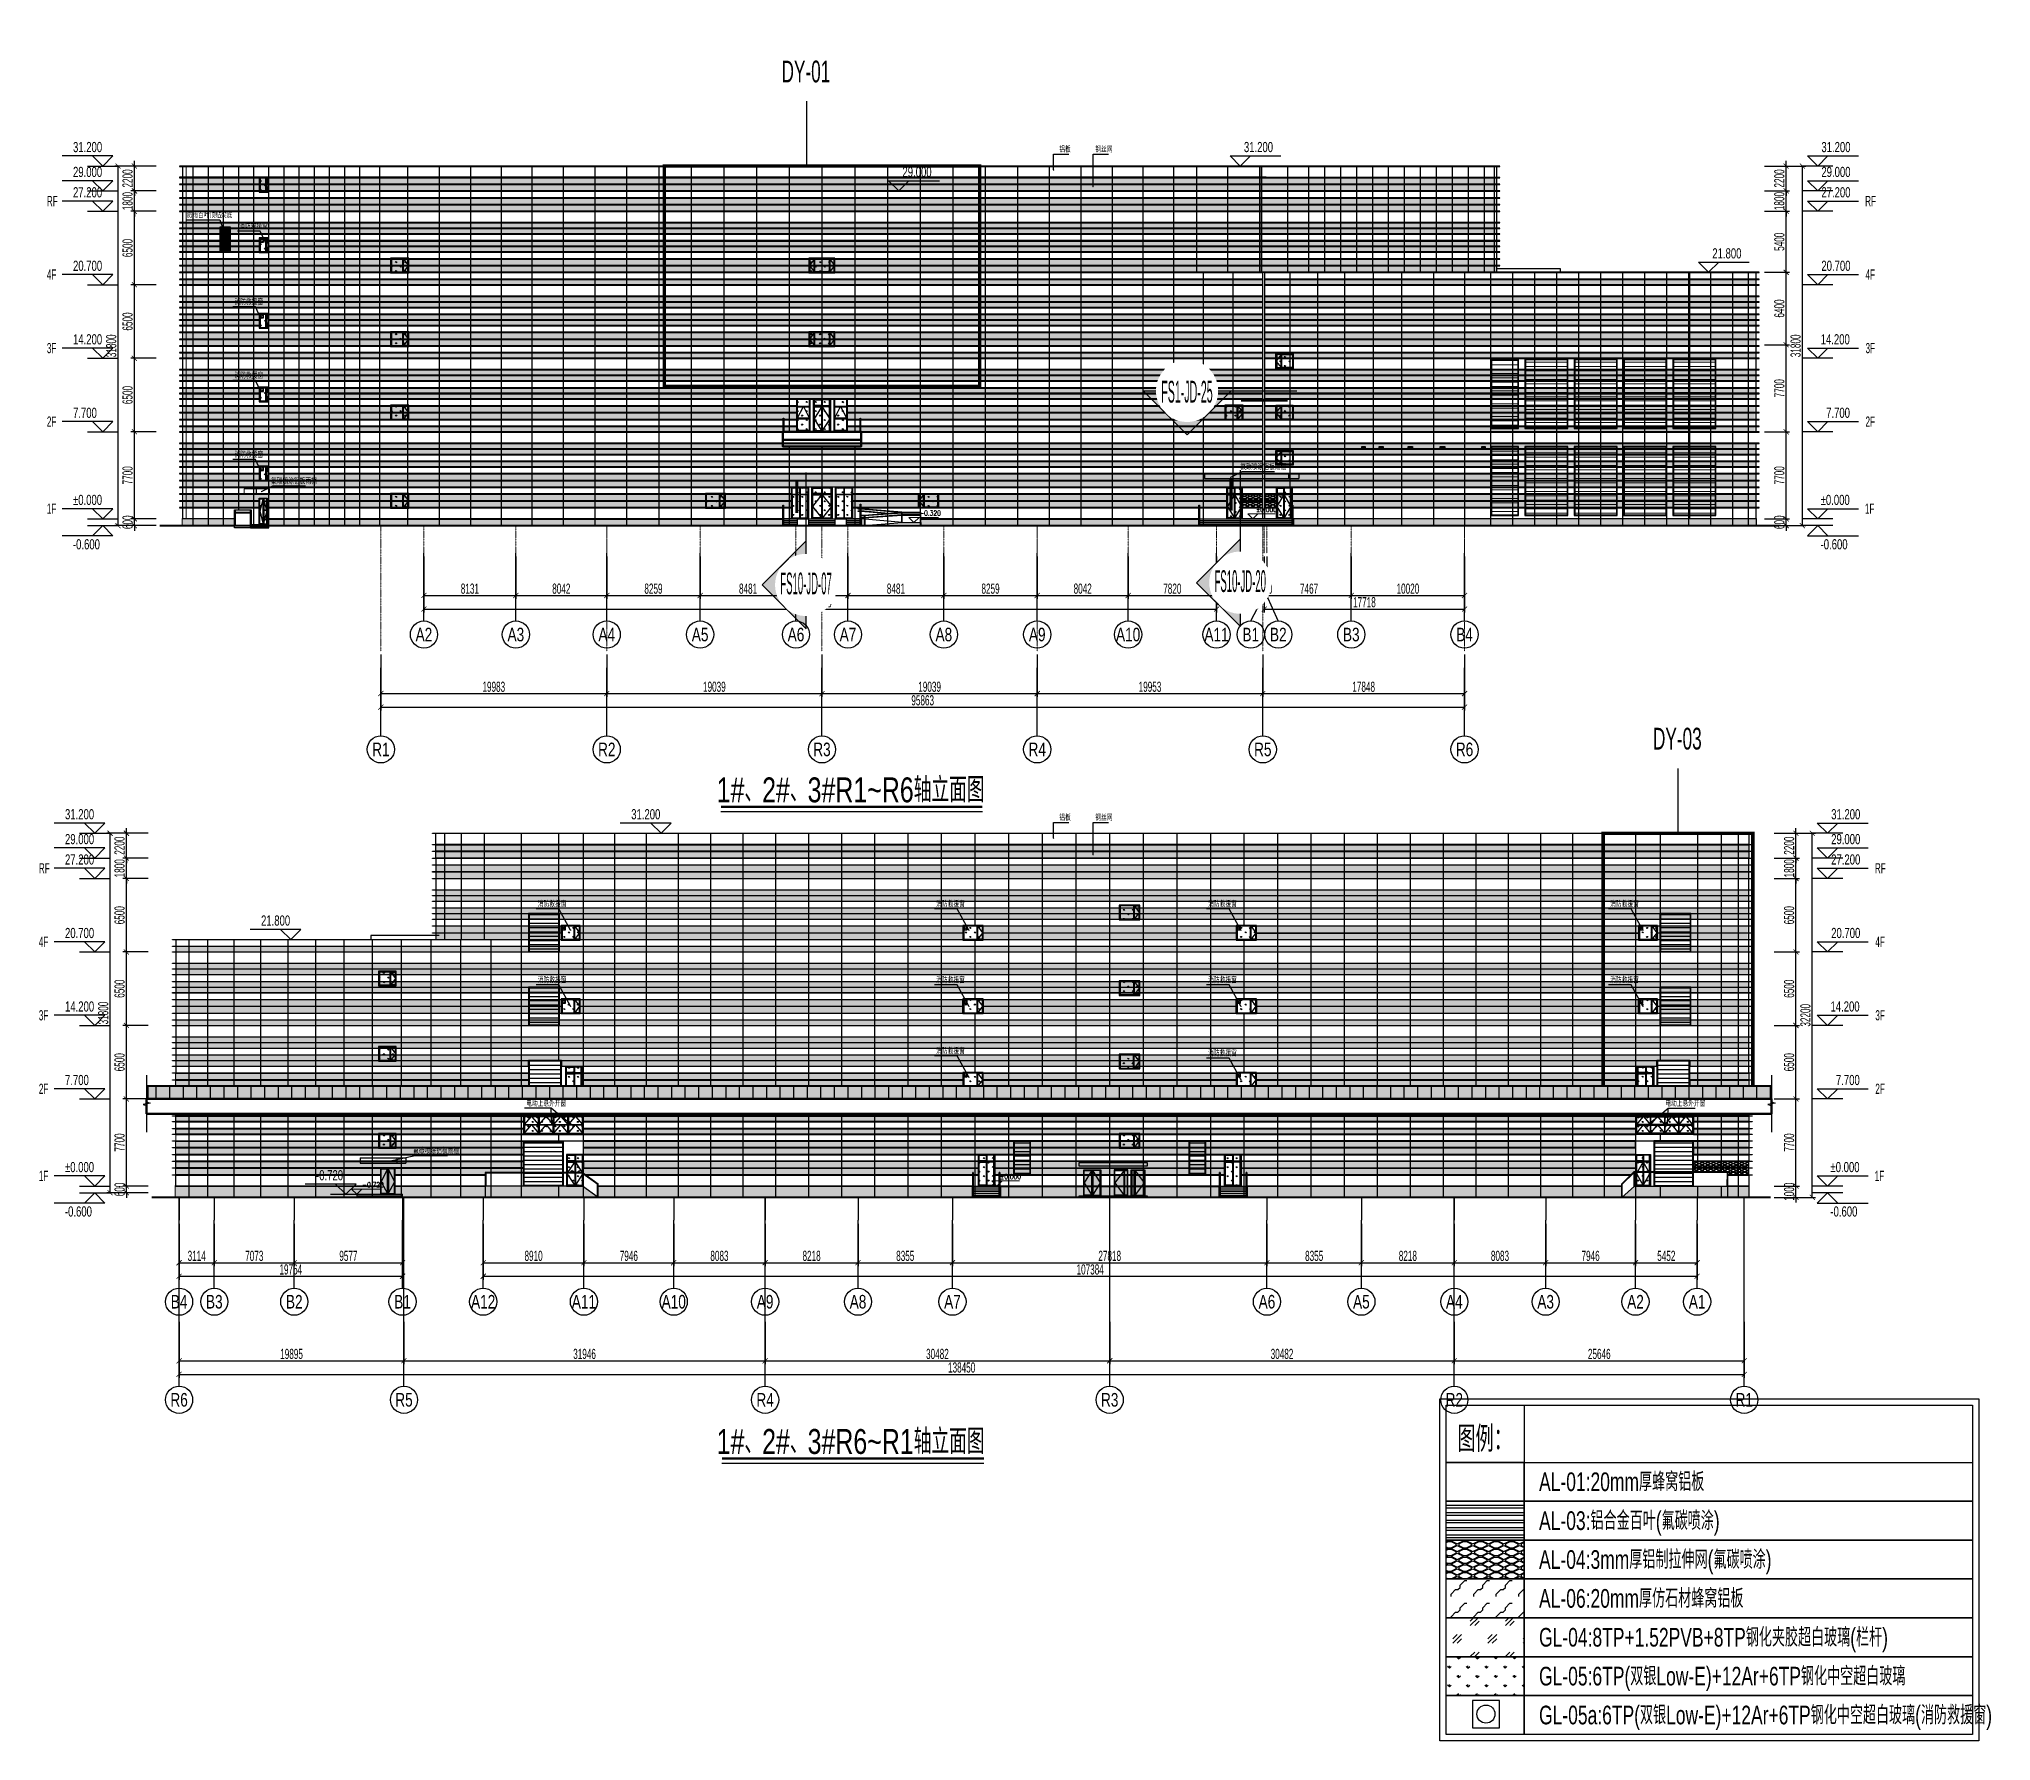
# Model space of a CAD drawing. Extents: x 137748 to 546915, y -417571 to -267079.
# Drawn here: x 137748 to 310415, y -417571 to -267079 of the extents above; entities that cross this region are included whole.
import ezdxf
from ezdxf.enums import TextEntityAlignment as Align

# ---------------------------------------------------------------- set-up
doc = ezdxf.new("R2010")
doc.units = 0
doc.linetypes.add('DASHDOT', pattern=[1, 0.5, -0.25, 0, -0.25])
doc.layers.get('0').update_dxf_attribs({"color": 8})
doc.layers.get('Defpoints').update_dxf_attribs({"color": 8})
for name, color, linetype in [('#填充层', 8, 'Continuous'), ('#大样、节点索引蓝线', 8, 'Continuous'), ('#幕墙分格线-立面', 8, 'Continuous'), ('#文字', 8, 'Continuous'), ('#标注', 8, 'Continuous'), ('A-ELEV-1', 8, 'Continuous'), ('A-ELEV-2', 8, 'Continuous'), ('A-ELEV-3', 8, 'Continuous'), ('A-ELEV-8', 8, 'Continuous'), ('A-ELEV-PATT', 8, 'Continuous'), ('A-FLOR-RAIL', 8, 'Continuous'), ('DIM_LEAD', 8, 'Continuous'), ('DIM_SYMB', 8, 'Continuous'), ('E-HATCH3', 8, 'Continuous'), ('E_WINDOW', 8, 'Continuous'), ('S_STAIR', 8, 'Continuous'), ('STAIR', 8, 'Continuous'), ('xx', 8, 'Continuous'), ('玻璃符号', 8, 'Continuous')]:
    doc.layers.add(name, color=color, linetype=linetype)
for name, color, linetype, lineweight in [('A-WALL', 8, 'Continuous', 50), ('DIM_ELEV', 8, 'Continuous', 5), ('DOOR_FIRE', 8, 'Continuous', 13), ('DOTE', 8, 'DASHDOT', 5), ('PUB_TEXT', 8, 'Continuous', 5), ('WINDOW', 8, 'Continuous', 13)]:
    doc.layers.add(name, color=color, linetype=linetype, lineweight=lineweight)
doc.styles.add('#文字', font='jrs.shx', dxfattribs={"width": 0.7, "bigfont": 'hztxt.shx'})
doc.styles.add('_TCH_DIM', font='SIMPLEX', dxfattribs={"bigfont": 'GBCBIG'})
doc.styles.add('HZ', font='jrs.shx', dxfattribs={"width": 0.6, "bigfont": 'hztxt.shx'})
doc.styles.add('JHZX', font='jrs.shx', dxfattribs={"width": 0.6, "bigfont": 'jhz.shx'})
doc.styles.add('楷体', font='', dxfattribs={"width": 0.75})
doc.styles.get('楷体').set_extended_font_data('KaiTi_GB2312')
doc.dimstyles.new('JZBZ-300', dxfattribs={"dimscale": 300, "dimtxt": 3, "dimasz": 1.5, "dimexe": 1, "dimexo": 1, "dimgap": 0.5, "dimtad": 1, "dimdec": 0, "dimdsep": 46, "dimtxsty": 'JHZX', "dimblk1": 'ARCHTICK', "dimblk2": 'ARCHTICK', "dimsah": 1, "dimcen": 0, "dimclrd": 1, "dimclre": 1, "dimclrt": 2, "dimadec": 1, "dimazin": 2, "dimtfac": 1, "dimtdec": 0, "dimtix": 1, "dimtmove": 0, "dimatfit": 3, "dimfxl": 1, "dimtolj": 1, "dimlwd": -1, "dimlwe": -1, "dimarcsym": 1})
pattern_1 = [(270, (57321.7, 368403.2), (500, -250), [50, -200]), (270, (57421.7, 368403.2), (500, -250), [50, -200]), (5e-10, (57571.7, 368478.22), (500, 250), [100, -400]), (5e-10, (57571.7, 368028.22), (500, 250), [100, -400]), (333.43495, (57171.71, 368503.22), (500, -2e-07), [223.6, -335.417]), (333.43495, (57371.71, 368353.22), (500, -1e-05), [223.6, -335.417]), (333.43495, (57171.71, 368478.22), (500, -2e-07), [167.7, -111.8, 167.7, -111.817]), (26.56505, (57171.71, 368278.22), (500, 2e-07), [167.7, -111.8, 167.7, -111.817]), (26.56505, (57371.71, 368403.22), (500, 2e-07), [223.6, -335.417]), (26.56505, (57171.71, 368253.22), (500, 2e-07), [223.6, -335.417])]
pattern_2 = [(270, (-150412.94, 309406.03), (500, -250), [50, -200]), (270, (-150312.94, 309406.03), (500, -250), [50, -200]), (5e-10, (-150162.94, 309481.03), (500, 250), [100, -400]), (5e-10, (-150162.94, 309031.03), (500, 250), [100, -400]), (333.43495, (-150562.94, 309506.03), (500, -2e-07), [223.6, -335.417]), (333.43495, (-150362.94, 309356.03), (500, -1e-05), [223.6, -335.417]), (333.43495, (-150562.94, 309481.03), (500, -2e-07), [167.7, -111.8, 167.7, -111.817]), (26.56505, (-150562.94, 309281.03), (500, 2e-07), [167.7, -111.8, 167.7, -111.817]), (26.56505, (-150362.94, 309406.03), (500, 2e-07), [223.6, -335.417]), (26.56505, (-150562.94, 309256.03), (500, 2e-07), [223.6, -335.417])]
pattern_3 = [(0, (-2842836.16, -397695.05), (0, 28.575), [])]
pattern_4 = [(90, (-49776.75, 120), (-399.1182, 399.1182), [105.8323, -692.404]), (45, (-49776.75, 120), (-399.1185, 399.1185), [105.8323, -458.6065]), (135, (-49776.75, 120), (-399.1185, -399.1185), [105.8323, -458.6065])]
pattern_5 = [(0, (-232459.92, 369503.2), (0, 381), [])]
pattern_6 = [(90, (-232459.92, 369503.2), (-399.1182, 399.1182), [105.83226, -692.40406]), (45, (-232459.9, 369503.2), (-399.11846, 399.11846), [105.83226, -458.60646]), (135, (-232459.9, 369503.2), (-399.11846, -399.11846), [105.83226, -458.60646])]
pattern_7 = [(0, (80, 160), (400, 400), [40, -360, 40, -360]), (0, (240, 320), (400, 400), [40, -360, 40, -360]), (90, (0, 40), (-400, 400), [40, -360]), (90, (160, 200), (-400, 400), [40, -360]), (45, (160, 240), (0, 400), [113.136, -226.27742, 113.136, -113.136]), (45, (120, 160), (0, 400), [56.568, -509.11742])]

msp = doc.modelspace()

# ---------------------------------------------------------------- texts
at = {"layer": 'PUB_TEXT', "style": '_TCH_DIM'}
for s, p in [('铝板', (227997.6, -277101.3)), ('钢丝网', (231183.1, -277101.3)), ('铝板', (227997.6, -336187.3)), ('钢丝网', (231183.1, -336187.3))]:
    msp.add_text(s, height=506.38, dxfattribs=at).set_placement(p)

# ---------------------------------------------------------------- blocks, each defined once
blk = doc.blocks.new('R6-R1网格')
at = {"layer": 'E-HATCH3'}
h = blk.add_hatch(dxfattribs=at)
h.set_pattern_fill('菱形金属网', color=256, scale=250, angle=-90, style=0)
h.set_pattern_definition(pattern_1)
h.paths.add_polyline_path([(139050, 29600), (22887, 29600), (22887, 30170), (139050, 30170)])
h = blk.add_hatch(dxfattribs=at)
h.set_pattern_fill('菱形金属网', color=256, scale=250, angle=-90, style=0)
h.set_pattern_definition(pattern_1)
h.paths.add_polyline_path([(139050, 29000), (22887, 29000), (22887, 29570), (139050, 29570)])
h = blk.add_hatch(dxfattribs=at)
h.set_pattern_fill('菱形金属网', color=256, scale=250, angle=-90, style=0)
h.set_pattern_definition(pattern_1)
h.paths.add_polyline_path([(22887, 27800), (139050, 27800), (139050, 28370), (22887, 28370)])
h = blk.add_hatch(dxfattribs=at)
h.set_pattern_fill('菱形金属网', color=256, scale=250, angle=-90, style=0)
h.set_pattern_definition(pattern_1)
h.paths.add_polyline_path([(22887, 27200), (139050, 27200), (139050, 27770), (22887, 27770)])
h = blk.add_hatch(dxfattribs=at)
h.set_pattern_fill('菱形金属网', color=256, scale=250, angle=-90, style=0)
h.set_pattern_definition(pattern_1)
h.paths.add_polyline_path([(22887, 25700), (139050, 25700), (139050, 26170), (22887, 26170)])
h = blk.add_hatch(dxfattribs=at)
h.set_pattern_fill('菱形金属网', color=256, scale=250, angle=-90, style=0)
h.set_pattern_definition(pattern_1)
h.paths.add_polyline_path([(22887, 25200), (139050, 25200), (139050, 25670), (22887, 25670)])
h = blk.add_hatch(dxfattribs=at)
h.set_pattern_fill('菱形金属网', color=256, scale=250, angle=-90, style=0)
h.set_pattern_definition(pattern_1)
h.paths.add_polyline_path([(22887, 24100), (139050, 24100), (139050, 24570), (22887, 24570)])
h = blk.add_hatch(dxfattribs=at)
h.set_pattern_fill('菱形金属网', color=256, scale=250, angle=-90, style=0)
h.set_pattern_definition(pattern_1)
h.paths.add_polyline_path([(22887, 23600), (139050, 23600), (139050, 24070), (22887, 24070)])
h = blk.add_hatch(dxfattribs=at)
h.set_pattern_fill('菱形金属网', color=256, scale=250, angle=-90, style=0)
h.set_pattern_definition(pattern_1)
h.paths.add_polyline_path([(33983, 22400), (33983, 22970), (22984, 22970), (22984, 22400)])
h.paths.add_polyline_path([(69519, 22400), (69519, 22970), (35648, 22970), (35648, 22400)])
h.paths.add_polyline_path([(93699, 22400), (93699, 22970), (71311, 22970), (71311, 22400)])
h.paths.add_polyline_path([(129285, 22400), (129285, 22970), (95491, 22970), (95491, 22400)])
h.paths.add_polyline_path([(130950, 22970), (130950, 22400), (138950, 22400), (138950, 22970)])
h = blk.add_hatch(dxfattribs=at)
h.set_pattern_fill('菱形金属网', color=256, scale=250, angle=-90, style=0)
h.set_pattern_definition(pattern_1)
h.paths.add_polyline_path([(-100, 20700), (139050, 20700), (139050, 21170), (-100, 21170)])
h = blk.add_hatch(dxfattribs=at)
h.set_pattern_fill('菱形金属网', color=256, scale=250, angle=-90, style=0)
h.set_pattern_definition(pattern_1)
h.paths.add_polyline_path([(33983, 21800), (33983, 22370), (22984, 22370), (22984, 21800)])
h.paths.add_polyline_path([(69519, 21800), (69519, 22370), (35648, 22370), (35648, 21800)])
h.paths.add_polyline_path([(93699, 21800), (93699, 22370), (71311, 22370), (71311, 21800)])
h.paths.add_polyline_path([(129285, 21800), (129285, 22370), (95491, 22370), (95491, 21800)])
h.paths.add_polyline_path([(130950, 22370), (130950, 21800), (138950, 21800), (138950, 22370)])
h = blk.add_hatch(dxfattribs=at)
h.set_pattern_fill('菱形金属网', color=256, scale=250, angle=-90, style=0)
h.set_pattern_definition(pattern_1)
h.paths.add_polyline_path([(-100, 19200), (139050, 19200), (139050, 19670), (-100, 19670)])
h = blk.add_hatch(dxfattribs=at)
h.set_pattern_fill('菱形金属网', color=256, scale=250, angle=-90, style=0)
h.set_pattern_definition(pattern_1)
h.paths.add_polyline_path([(-100, 18700), (139050, 18700), (139050, 19170), (-100, 19170)])
h = blk.add_hatch(dxfattribs=at)
h.set_pattern_fill('菱形金属网', color=256, scale=250, angle=-90, style=0)
h.set_pattern_definition(pattern_1)
h.paths.add_polyline_path([(-100, 17600), (139050, 17600), (139050, 18070), (-100, 18070)])
h = blk.add_hatch(dxfattribs=at)
h.set_pattern_fill('菱形金属网', color=256, scale=250, angle=-90, style=0)
h.set_pattern_definition(pattern_1)
h.paths.add_polyline_path([(-100, 17100), (139050, 17100), (139050, 17570), (-100, 17570)])
h = blk.add_hatch(dxfattribs=at)
h.set_pattern_fill('菱形金属网', color=256, scale=250, angle=-90, style=0)
h.set_pattern_definition(pattern_1)
h.paths.add_polyline_path([(33983, 15900), (33983, 16470), (0, 16470), (0, 15900)])
h.paths.add_polyline_path([(69519, 15900), (69519, 16470), (35648, 16470), (35648, 15900)])
h.paths.add_polyline_path([(93699, 15900), (93699, 16470), (71311, 16470), (71311, 15900)])
h.paths.add_polyline_path([(130950, 16470), (130950, 15900), (138950, 15900), (138950, 16470)])
h.paths.add_polyline_path([(129285, 15900), (129285, 16470), (95491, 16470), (95491, 15900)])
h = blk.add_hatch(dxfattribs=at)
h.set_pattern_fill('菱形金属网', color=256, scale=250, angle=-90, style=0)
h.set_pattern_definition(pattern_1)
h.paths.add_polyline_path([(33983, 15300), (33983, 15870), (0, 15870), (0, 15300)])
h.paths.add_polyline_path([(69519, 15300), (69519, 15870), (35648, 15870), (35648, 15300)])
h.paths.add_polyline_path([(93699, 15300), (93699, 15870), (71311, 15870), (71311, 15300)])
h.paths.add_polyline_path([(130950, 15870), (130950, 15300), (138950, 15300), (138950, 15870)])
h.paths.add_polyline_path([(129285, 15300), (129285, 15870), (95491, 15870), (95491, 15300)])
h = blk.add_hatch(dxfattribs=at)
h.set_pattern_fill('菱形金属网', color=256, scale=250, angle=-90, style=0)
h.set_pattern_definition(pattern_1)
h.paths.add_polyline_path([(-100, 14200), (139050, 14200), (139050, 14670), (-100, 14670)])
h = blk.add_hatch(dxfattribs=at)
h.set_pattern_fill('菱形金属网', color=256, scale=250, angle=-90, style=0)
h.set_pattern_definition(pattern_1)
h.paths.add_polyline_path([(-100, 12700), (139050, 12700), (139050, 13170), (-100, 13170)])
h = blk.add_hatch(dxfattribs=at)
h.set_pattern_fill('菱形金属网', color=256, scale=250, angle=-90, style=0)
h.set_pattern_definition(pattern_1)
h.paths.add_polyline_path([(-100, 12200), (139050, 12200), (139050, 12670), (-100, 12670)])
h = blk.add_hatch(dxfattribs=at)
h.set_pattern_fill('菱形金属网', color=256, scale=250, angle=-90, style=0)
h.set_pattern_definition(pattern_1)
h.paths.add_polyline_path([(-100, 11100), (139050, 11100), (139050, 11570), (-100, 11570)])
h = blk.add_hatch(dxfattribs=at)
h.set_pattern_fill('菱形金属网', color=256, scale=250, angle=-90, style=0)
h.set_pattern_definition(pattern_1)
h.paths.add_polyline_path([(31091, 10600), (31091, 11070), (0, 11070), (0, 10600)])
h.paths.add_polyline_path([(133826, 11070), (133826, 10600), (138950, 10600), (138950, 11070)])
h.paths.add_polyline_path([(130915, 10600), (130915, 11070), (34002, 11070), (34002, 10600)])
h = blk.add_hatch(dxfattribs=at)
h.set_pattern_fill('菱形金属网', color=256, scale=250, angle=-90, style=0)
h.set_pattern_definition(pattern_1)
h.paths.add_polyline_path([(31091, 9400), (31091, 9970), (0, 9970), (0, 9400)])
h.paths.add_polyline_path([(133826, 9970), (133826, 9400), (138950, 9400), (138950, 9970)])
h.paths.add_polyline_path([(69519, 9400), (69519, 9970), (35841, 9970), (35841, 9400)])
h.paths.add_polyline_path([(93699, 9400), (93699, 9970), (71311, 9970), (71311, 9400)])
h.paths.add_polyline_path([(95491, 9970), (95491, 9400), (129169, 9400), (129169, 9970)])
h = blk.add_hatch(dxfattribs=at)
h.set_pattern_fill('菱形金属网', color=256, scale=250, angle=-90, style=0)
h.set_pattern_definition(pattern_1)
h.paths.add_polyline_path([(31091, 8800), (31091, 9370), (0, 9370), (0, 8800)])
h.paths.add_polyline_path([(133826, 9370), (133826, 8800), (138950, 8800), (138950, 9370)])
h.paths.add_polyline_path([(69519, 8800), (69519, 9370), (35841, 9370), (35841, 8800)])
h.paths.add_polyline_path([(93699, 8800), (93699, 9370), (71311, 9370), (71311, 8800)])
h.paths.add_polyline_path([(95491, 9370), (95491, 8800), (129169, 8800), (129169, 9370)])
h = blk.add_hatch(dxfattribs=at)
h.set_pattern_fill('菱形金属网', color=256, scale=250, angle=-90, style=0)
h.set_pattern_definition(pattern_1)
h.paths.add_polyline_path([(31091, 7700), (31091, 8170), (0, 8170), (0, 7700)])
h.paths.add_polyline_path([(133826, 8170), (133826, 7700), (138950, 7700), (138950, 8170)])
h.paths.add_polyline_path([(35841, 8170), (35841, 7700), (129169, 7700), (129169, 8170)])
h = blk.add_hatch(dxfattribs=at)
h.set_pattern_fill('菱形金属网', color=256, scale=250, angle=-90, style=0)
h.set_pattern_definition(pattern_1)
h.paths.add_polyline_path([(-100, 6670), (139050, 6670), (139050, 6200), (-100, 6200)])
h = blk.add_hatch(dxfattribs=at)
h.set_pattern_fill('菱形金属网', color=256, scale=250, angle=-90, style=0)
h.set_pattern_definition(pattern_1)
h.paths.add_polyline_path([(30662, 5700), (30662, 6170), (-100, 6170), (-100, 5700)])
h.paths.add_polyline_path([(134153, 6170), (134153, 5700), (139050, 5700), (139050, 6170)])
h.paths.add_polyline_path([(129048, 5700), (129048, 6170), (35961, 6170), (35961, 5700)])
h = blk.add_hatch(dxfattribs=at)
h.set_pattern_fill('菱形金属网', color=256, scale=250, angle=-90, style=0)
h.set_pattern_definition(pattern_1)
h.paths.add_polyline_path([(30662, 4600), (30662, 5070), (-100, 5070), (-100, 4600)])
h.paths.add_polyline_path([(129048, 4600), (129048, 5070), (35961, 5070), (35961, 4600)])
h.paths.add_polyline_path([(134153, 5070), (134153, 4600), (139050, 4600), (139050, 5070)])
h = blk.add_hatch(dxfattribs=at)
h.set_pattern_fill('菱形金属网', color=256, scale=250, angle=-90, style=0)
h.set_pattern_definition(pattern_1)
h.paths.add_polyline_path([(30662, 3400), (30662, 3970), (0, 3970), (0, 3400)])
h.paths.add_polyline_path([(134148, 3970), (134148, 3400), (138950, 3400), (138950, 3970)])
h.paths.add_polyline_path([(35962, 3970), (35962, 3400), (129024, 3400), (129024, 3970)])
h = blk.add_hatch(dxfattribs=at)
h.set_pattern_fill('菱形金属网', color=256, scale=250, angle=-90, style=0)
h.set_pattern_definition(pattern_1)
h.paths.add_polyline_path([(30662, 1600), (-100, 1600), (-100, 2170), (30662, 2170)])
h = blk.add_hatch(dxfattribs=at)
h.set_pattern_fill('菱形金属网', color=256, scale=250, angle=-90, style=0)
h.set_pattern_definition(pattern_1)
h.paths.add_polyline_path([(30662, 2800), (30662, 3370), (0, 3370), (0, 2800)])
h.paths.add_polyline_path([(134148, 3370), (134148, 2800), (138950, 2800), (138950, 3370)])
h.paths.add_polyline_path([(129024, 2800), (129024, 3370), (35962, 3370), (35962, 2800)])
h = blk.add_hatch(dxfattribs=at)
h.set_pattern_fill('菱形金属网', color=256, scale=250, angle=-90, style=0)
h.set_pattern_definition(pattern_1)
h.paths.add_polyline_path([(35962, 1600), (70891, 1600), (70891, 2170), (35962, 2170)])
h = blk.add_hatch(dxfattribs=at)
h.set_pattern_fill('菱形金属网', color=256, scale=250, angle=-90, style=0)
h.set_pattern_definition(pattern_1)
h.paths.add_polyline_path([(72346, 1601), (92664, 1600), (92664, 2170), (72346, 2170)])
h = blk.add_hatch(dxfattribs=at)
h.set_pattern_fill('菱形金属网', color=256, scale=250, angle=-90, style=0)
h.set_pattern_definition(pattern_1)
h.paths.add_polyline_path([(94119, 1600), (129048, 1600), (129048, 2170), (94119, 2170)])
h = blk.add_hatch(dxfattribs=at)
h.set_pattern_fill('菱形金属网', color=256, scale=250, angle=-90, style=0)
h.set_pattern_definition(pattern_1)
h.paths.add_polyline_path([(134148, 1600), (139050, 1600), (139050, 2170), (134148, 2170)])
h = blk.add_hatch(dxfattribs=at)
h.set_pattern_fill('菱形金属网', color=256, scale=250, angle=-90, style=0)
h.set_pattern_definition(pattern_1)
h.paths.add_polyline_path([(19286, 1570), (19286, 1000), (27268, 1000), (27268, 1200), (30662, 1200), (30662, 1570)])
h.paths.add_polyline_path([(17999, 1000), (17999, 1570), (0, 1570), (0, 1000)])
h = blk.add_hatch(dxfattribs=at)
h.set_pattern_fill('菱形金属网', color=256, scale=250, angle=-90, style=0)
h.set_pattern_definition(pattern_1)
h.paths.add_polyline_path([(35962, 1570), (70891, 1570), (70891, 1000), (70433, 1000), (70433, 1202), (70383, 1202), (70383, 1000), (36135, 1000), (35962, 1123)])
h = blk.add_hatch(dxfattribs=at)
h.set_pattern_fill('菱形金属网', color=256, scale=250, angle=-90, style=0)
h.set_pattern_definition(pattern_1)
h.paths.add_polyline_path([(72346, 1000), (72346, 1570), (92664, 1570), (92664, 1000), (92271, 1000), (92271, 1202), (92221, 1202), (92221, 1000), (72789, 1000), (72789, 1202), (72739, 1202), (72739, 1000)])
h = blk.add_hatch(dxfattribs=at)
h.set_pattern_fill('菱形金属网', color=256, scale=250, angle=-90, style=0)
h.set_pattern_definition(pattern_1)
h.paths.add_polyline_path([(94119, 1000), (94119, 1570), (129048, 1570), (129048, 1250), (128883, 1250), (128624, 1000), (94627, 1000), (94627, 1202), (94577, 1202), (94577, 1000)])
h = blk.add_hatch(dxfattribs=at)
h.set_pattern_fill('菱形金属网', color=256, scale=250, angle=-90, style=0)
h.set_pattern_definition(pattern_1)
h.paths.add_polyline_path([(134148, 1570), (134148, 1252), (137161, 1252), (137161, 1000), (139050, 1000), (139050, 1570)])
at = {"layer": 'A-ELEV-1'}
for p, q in [((30662, 3400), (30662, 3970)), ((35962, 3400), (35962, 3970)), ((129024, 3400), (129024, 3970)), ((134148, 3400), (134148, 3970)), ((35962, 2800), (35962, 3370)), ((129024, 3370), (129024, 2800)), ((134148, 3370), (134148, 2800))]:
    blk.add_line(p, q, dxfattribs=at)
at = {"layer": 'A-ELEV-1', "ltscale": 5}
for points in [[(139050, 30200), (22887, 30200), (22887, 31200), (139050, 31200)], [(139050, 29600), (22887, 29600), (22887, 30170), (139050, 30170)], [(139050, 29000), (22887, 29000), (22887, 29570), (139050, 29570)], [(22887, 28400), (139050, 28400), (139050, 28970), (22887, 28970)], [(22887, 27800), (139050, 27800), (139050, 28370), (22887, 28370)], [(22887, 27200), (139050, 27200), (139050, 27770), (22887, 27770)], [(22887, 26200), (139050, 26200), (139050, 27170), (22887, 27170)], [(22887, 25700), (139050, 25700), (139050, 26170), (22887, 26170)], [(22887, 25200), (139050, 25200), (139050, 25670), (22887, 25670)], [(22887, 24600), (139050, 24600), (139050, 25170), (22887, 25170)], [(22887, 24100), (139050, 24100), (139050, 24570), (22887, 24570)], [(22887, 23600), (139050, 23600), (139050, 24070), (22887, 24070)], [(-100, 20700), (139050, 20700), (139050, 21170), (-100, 21170)], [(-100, 19700), (139050, 19700), (139050, 20670), (-100, 20670)], [(-100, 19200), (139050, 19200), (139050, 19670), (-100, 19670)], [(-100, 18700), (139050, 18700), (139050, 19170), (-100, 19170)], [(-100, 18100), (139050, 18100), (139050, 18670), (-100, 18670)], [(-100, 17600), (139050, 17600), (139050, 18070), (-100, 18070)], [(-100, 17100), (139050, 17100), (139050, 17570), (-100, 17570)], [(-100, 14200), (139050, 14200), (139050, 14670), (-100, 14670)], [(-100, 13200), (139050, 13200), (139050, 14170), (-100, 14170)], [(-100, 12700), (139050, 12700), (139050, 13170), (-100, 13170)], [(-100, 12200), (139050, 12200), (139050, 12670), (-100, 12670)], [(-100, 11600), (139050, 11600), (139050, 12170), (-100, 12170)], [(-100, 11100), (139050, 11100), (139050, 11570), (-100, 11570)], [(31091, 11070), (-100, 11070), (-100, 10600), (31091, 10600)], [(130915, 11070), (34002, 11070), (34002, 10600), (130915, 10600)], [(133826, 11070), (133826, 10600), (139050, 10600), (139050, 11070)], [(30662, 1600), (-100, 1600), (-100, 2170), (30662, 2170)], [(35962, 1600), (70891, 1600), (70891, 2170), (35962, 2170)], [(72346, 1601), (92664, 1600), (92664, 2170), (72346, 2170)], [(94119, 1600), (129048, 1600), (129048, 2170), (94119, 2170)], [(134148, 1600), (139050, 1600), (139050, 2170), (134148, 2170)], [(35962, 1570), (70891, 1570), (70891, 1000), (70433, 1000), (70433, 1202), (70383, 1202), (70383, 1000), (36135, 1000), (35962, 1123)], [(72346, 1000), (72346, 1570), (92664, 1570), (92664, 1000), (92271, 1000), (92271, 1202), (92221, 1202), (92221, 1000), (72789, 1000), (72789, 1202), (72739, 1202), (72739, 1000)], [(94119, 1000), (94119, 1570), (129048, 1570), (129048, 1250), (128883, 1250), (128624, 1000), (94627, 1000), (94627, 1202), (94577, 1202), (94577, 1000)], [(134148, 1570), (134148, 1252), (137161, 1252), (137161, 1000), (139050, 1000), (139050, 1570)]]:
    blk.add_lwpolyline(points, close=True, dxfattribs=at)
for points in [[(130950, 23000), (139050, 23000), (139050, 23570), (22887, 23570), (22887, 23000), (33983, 23000)], [(33983, 22970), (22887, 22970), (22887, 22400), (33983, 22400)], [(35648, 23000), (69519, 23000)], [(69519, 22970), (35648, 22970)], [(71311, 23000), (93699, 23000)], [(93699, 22970), (71311, 22970)], [(95491, 23000), (129285, 23000)], [(129285, 22970), (95491, 22970)], [(130950, 22400), (139050, 22400), (139050, 22970), (130950, 22970)], [(33983, 21770), (-100, 21770), (-100, 21200), (139050, 21200), (139050, 21770), (130950, 21770)], [(33983, 22370), (22887, 22370), (22887, 21800), (33983, 21800)], [(35648, 22400), (69519, 22400)], [(69519, 22370), (35648, 22370)], [(35648, 21800), (69519, 21800)], [(69519, 21770), (35648, 21770)], [(71311, 22400), (93699, 22400)], [(93699, 22370), (71311, 22370)], [(71311, 21800), (93699, 21800)], [(93699, 21770), (71311, 21770)], [(95491, 22400), (129285, 22400)], [(129285, 22370), (95491, 22370)], [(95491, 21800), (129285, 21800)], [(129285, 21770), (95491, 21770)], [(130950, 21800), (139050, 21800), (139050, 22370), (130950, 22370)], [(130950, 16500), (139050, 16500), (139050, 17070), (-100, 17070), (-100, 16500), (33983, 16500)], [(33983, 16470), (-100, 16470), (-100, 15900), (33983, 15900)], [(33983, 15870), (-100, 15870), (-100, 15300), (33983, 15300)], [(35648, 16500), (69519, 16500)], [(69519, 16470), (35648, 16470)], [(35648, 15900), (69519, 15900)], [(69519, 15870), (35648, 15870)], [(71311, 16500), (93699, 16500)], [(93699, 16470), (71311, 16470)], [(71311, 15900), (93699, 15900)], [(93699, 15870), (71311, 15870)], [(95491, 16500), (129285, 16500)], [(129285, 16470), (95491, 16470)], [(95491, 15900), (129285, 15900)], [(129285, 15870), (95491, 15870)], [(130950, 15900), (139050, 15900), (139050, 16470), (130950, 16470)], [(130950, 15300), (139050, 15300), (139050, 15870), (130950, 15870)], [(33983, 15270), (-100, 15270), (-100, 14700), (139050, 14700), (139050, 15270), (130950, 15270)], [(35648, 15300), (69519, 15300)], [(69519, 15270), (35648, 15270)], [(71311, 15300), (93699, 15300)], [(93699, 15270), (71311, 15270)], [(95491, 15300), (129285, 15300)], [(129285, 15270), (95491, 15270)], [(31091, 10570), (-100, 10570), (-100, 10000), (31091, 10000)], [(129169, 10570), (35841, 10570)], [(133826, 10000), (139050, 10000), (139050, 10570), (133826, 10570)], [(31091, 9400), (-100, 9400), (-100, 9970), (31091, 9970)], [(31091, 8800), (-100, 8800), (-100, 9370), (31091, 9370)], [(31091, 8200), (-100, 8200), (-100, 8770), (31091, 8770)], [(35841, 10000), (69519, 10000)], [(35841, 9970), (69519, 9970)], [(69519, 9400), (35841, 9400)], [(35841, 9370), (69519, 9370)], [(69519, 8800), (35841, 8800)], [(35841, 8770), (69519, 8770)], [(71311, 10000), (93699, 10000)], [(71311, 9970), (93699, 9970)], [(93699, 9400), (71311, 9400)], [(71311, 9370), (93699, 9370)], [(93699, 8800), (71311, 8800)], [(71311, 8770), (93699, 8770)], [(95491, 10000), (129169, 10000)], [(95491, 9970), (129169, 9970)], [(129169, 9400), (95491, 9400)], [(95491, 9370), (129169, 9370)], [(129169, 8800), (95491, 8800)], [(95491, 8770), (129169, 8770)], [(133826, 9970), (139050, 9970), (139050, 9400), (133826, 9400)], [(133826, 9370), (139050, 9370), (139050, 8800), (133826, 8800)], [(133826, 8770), (139050, 8770), (139050, 8200), (133826, 8200)], [(31091, 7700), (-100, 7700), (-100, 8170), (31091, 8170)], [(133826, 7670), (139050, 7670), (139050, 6700), (-100, 6700)], [(129169, 8200), (35841, 8200)], [(35841, 8170), (129169, 8170)], [(129169, 7700), (35841, 7700)], [(35841, 7670), (129169, 7670)], [(133826, 8170), (139050, 8170), (139050, 7700), (133826, 7700)], [(-100, 6670), (139050, 6670), (139050, 6200), (-100, 6200), (-100, 6670)], [(30662, 5700), (-100, 5700), (-100, 6170), (129048, 6170)], [(-100, 5670), (30662, 5670)], [(30662, 5100), (-100, 5100), (-100, 5670)], [(129048, 5700), (35961, 5700)], [(35961, 5670), (129048, 5670)], [(134153, 6170), (139050, 6170), (139050, 5700), (134153, 5700)], [(134153, 5670), (139050, 5670), (139050, 5100), (134153, 5100)], [(129048, 4600), (-100, 4600), (-100, 5070), (30662, 5070)], [(-100, 4570), (129048, 4570)], [(30662, 3400), (-100, 3400), (-100, 3970), (30662, 3970)], [(129048, 5100), (35961, 5100)], [(35961, 5070), (129048, 5070)], [(129024, 4000), (35962, 4000)], [(35962, 3970), (129024, 3970)], [(134153, 4570), (139050, 4570), (139050, 4000), (134148, 4000)], [(134148, 3970), (139050, 3970), (139050, 3400), (134148, 3400)], [(134153, 5070), (139050, 5070), (139050, 4600), (134153, 4600)], [(30662, 2800), (-100, 2800), (-100, 3370), (30662, 3370)], [(30662, 2200), (-100, 2200), (-100, 2770), (30662, 2770)], [(129024, 3400), (35962, 3400)], [(35962, 3370), (129024, 3370)], [(129024, 2800), (35962, 2800)], [(35962, 2770), (70891, 2770)], [(70891, 2200), (35962, 2200)], [(72346, 2770), (92664, 2770)], [(92664, 2200), (72346, 2200)], [(94119, 2770), (129024, 2770)], [(129048, 2200), (94119, 2200)], [(134148, 3370), (139050, 3370), (139050, 2800), (134148, 2800)], [(134148, 2770), (139050, 2770), (139050, 2200), (134148, 2200)], [(17999, 1000), (-100, 1000), (-100, 1570), (17999, 1570)], [(17999, 0), (-100, 0), (-100, 970), (17999, 970)], [(19286, 1570), (30662, 1570), (30662, 1200), (27268, 1200), (27268, 1000), (19286, 1000)], [(19286, 970), (27268, 970)], [(27268, 0), (19286, 0)], [(36177, 970), (70383, 970)], [(70383, 0), (37252, 0)], [(70433, 970), (70891, 970)], [(72346, 970), (72739, 970)], [(72789, 970), (92221, 970)], [(92171, 0), (72789, 0)], [(92271, 970), (92664, 970)], [(94119, 970), (94577, 970)], [(94627, 970), (128593, 970)], [(127795, 0), (94677, 0)], [(137159, 970), (139050, 970), (139050, 0), (137152, 0)]]:
    blk.add_lwpolyline(points, dxfattribs=at)
at = {"layer": 'A-ELEV-1'}
for points in [[(33983, 22400), (33983, 22970)], [(35648, 22400), (35648, 22970)], [(69519, 22970), (69519, 22400)], [(71311, 22400), (71311, 22970)], [(93699, 22970), (93699, 22400)], [(95491, 22400), (95491, 22970)], [(129285, 22970), (129285, 22400)], [(130950, 22400), (130950, 22970)], [(33983, 22370), (33983, 21800)], [(35648, 21800), (35648, 22370)], [(69519, 22370), (69519, 21800)], [(71311, 21800), (71311, 22370)], [(93699, 22370), (93699, 21800)], [(95491, 21800), (95491, 22370)], [(129285, 22370), (129285, 21800)], [(130950, 21800), (130950, 22370)], [(33983, 16470), (33983, 15900)], [(33983, 15870), (33983, 15300)], [(35648, 15900), (35648, 16470)], [(35648, 15300), (35648, 15870)], [(69519, 15900), (69519, 16470)], [(69519, 15300), (69519, 15870)], [(71311, 16470), (71311, 15900)], [(71311, 15870), (71311, 15300)], [(93699, 15900), (93699, 16470)], [(93699, 15300), (93699, 15870)], [(95491, 16470), (95491, 15900)], [(95491, 15870), (95491, 15300)], [(129285, 15900), (129285, 16470)], [(129285, 15300), (129285, 15870)], [(130950, 15900), (130950, 16470)], [(130950, 15300), (130950, 15870)], [(31091, 9970), (31091, 9400)], [(31091, 9370), (31091, 8800)], [(35841, 9970), (35841, 9400)], [(35841, 9370), (35841, 8800)], [(129169, 9400), (129169, 9970)], [(129169, 9370), (129169, 8800)], [(133826, 9400), (133826, 9970)], [(133826, 9370), (133826, 8800)], [(31091, 7700), (31091, 8170)], [(35841, 7700), (35841, 8170)], [(129169, 7700), (129169, 8170)], [(133826, 7700), (133826, 8170)], [(30662, 2800), (30662, 3370)]]:
    blk.add_lwpolyline(points, dxfattribs=at)
blk = doc.blocks.new('R1-R6网格')
at = {"layer": 'E-HATCH3'}
h = blk.add_hatch(dxfattribs=at)
h.set_pattern_fill('菱形金属网', color=256, scale=250, angle=-90, style=0)
h.set_pattern_definition(pattern_2)
h.paths.add_polyline_path([(95327, 29600), (-97, 29600), (-97, 30170), (95327, 30170)])
h = blk.add_hatch(dxfattribs=at)
h.set_pattern_fill('菱形金属网', color=256, scale=250, angle=-90, style=0)
h.set_pattern_definition(pattern_2)
h.paths.add_polyline_path([(95327, 29000), (-97, 29000), (-97, 29570), (95327, 29570)])
h = blk.add_hatch(dxfattribs=at)
h.set_pattern_fill('菱形金属网', color=256, scale=250, angle=-90, style=0)
h.set_pattern_definition(pattern_2)
h.paths.add_polyline_path([(116112, 29599), (95327, 29598), (95327, 30168), (116112, 30169)])
h = blk.add_hatch(dxfattribs=at)
h.set_pattern_fill('菱形金属网', color=256, scale=250, angle=-90, style=0)
h.set_pattern_definition(pattern_2)
h.paths.add_polyline_path([(116112, 28999), (95327, 28998), (95327, 29568), (116112, 29569)])
h = blk.add_hatch(dxfattribs=at)
h.set_pattern_fill('菱形金属网', color=256, scale=250, angle=-90, style=0)
h.set_pattern_definition(pattern_2)
h.paths.add_polyline_path([(95335, 27800), (-97, 27800), (-97, 28370), (95335, 28370)])
h = blk.add_hatch(dxfattribs=at)
h.set_pattern_fill('菱形金属网', color=256, scale=250, angle=-90, style=0)
h.set_pattern_definition(pattern_2)
h.paths.add_polyline_path([(95335, 27200), (-97, 27200), (-97, 27770), (95335, 27770)])
h = blk.add_hatch(dxfattribs=at)
h.set_pattern_fill('菱形金属网', color=256, scale=250, angle=-90, style=0)
h.set_pattern_definition(pattern_2)
h.paths.add_polyline_path([(116112, 27800), (95335, 27800), (95335, 28370), (116112, 28370)])
h = blk.add_hatch(dxfattribs=at)
h.set_pattern_fill('菱形金属网', color=256, scale=250, angle=-90, style=0)
h.set_pattern_definition(pattern_2)
h.paths.add_polyline_path([(116112, 27200), (95335, 27200), (95335, 27770), (116112, 27770)])
h = blk.add_hatch(dxfattribs=at)
h.set_pattern_fill('菱形金属网', color=256, scale=250, angle=-90, style=0)
h.set_pattern_definition(pattern_2)
h.paths.add_polyline_path([(95335, 25700), (-97, 25700), (-97, 26170), (95335, 26170)])
h = blk.add_hatch(dxfattribs=at)
h.set_pattern_fill('菱形金属网', color=256, scale=250, angle=-90, style=0)
h.set_pattern_definition(pattern_2)
h.paths.add_polyline_path([(116112, 25700), (95335, 25700), (95335, 26170), (116112, 26170)])
h = blk.add_hatch(dxfattribs=at)
h.set_pattern_fill('菱形金属网', color=256, scale=250, angle=-90, style=0)
h.set_pattern_definition(pattern_2)
h.paths.add_polyline_path([(95335, 25200), (-97, 25200), (-97, 25670), (95335, 25670)])
h = blk.add_hatch(dxfattribs=at)
h.set_pattern_fill('菱形金属网', color=256, scale=250, angle=-90, style=0)
h.set_pattern_definition(pattern_2)
h.paths.add_polyline_path([(6668, 24100), (6668, 24570), (-97, 24570), (-97, 24100)])
h.paths.add_polyline_path([(7513, 24570), (7513, 24100), (95335, 24100), (95335, 24570)])
h = blk.add_hatch(dxfattribs=at)
h.set_pattern_fill('菱形金属网', color=256, scale=250, angle=-90, style=0)
h.set_pattern_definition(pattern_2)
h.paths.add_polyline_path([(116112, 25200), (95335, 25200), (95335, 25670), (116112, 25670)])
h = blk.add_hatch(dxfattribs=at)
h.set_pattern_fill('菱形金属网', color=256, scale=250, angle=-90, style=0)
h.set_pattern_definition(pattern_2)
h.paths.add_polyline_path([(116112, 24100), (95335, 24100), (95335, 24570), (116112, 24570)])
h = blk.add_hatch(dxfattribs=at)
h.set_pattern_fill('菱形金属网', color=256, scale=250, angle=-90, style=0)
h.set_pattern_definition(pattern_2)
h.paths.add_polyline_path([(6668, 23600), (6668, 24070), (-97, 24070), (-97, 23600)])
h.paths.add_polyline_path([(7513, 24070), (7513, 23600), (95335, 23600), (95335, 24070)])
h = blk.add_hatch(dxfattribs=at)
h.set_pattern_fill('菱形金属网', color=256, scale=250, angle=-90, style=0)
h.set_pattern_definition(pattern_2)
h.paths.add_polyline_path([(7513, 22970), (7513, 22400), (95335, 22400), (95335, 22970)])
h.paths.add_polyline_path([(7497, 22400), (7497, 22970), (0, 22970), (0, 22400)])
h = blk.add_hatch(dxfattribs=at)
h.set_pattern_fill('菱形金属网', color=256, scale=250, angle=-90, style=0)
h.set_pattern_definition(pattern_2)
h.paths.add_polyline_path([(116112, 23600), (95335, 23600), (95335, 24070), (116112, 24070)])
h = blk.add_hatch(dxfattribs=at)
h.set_pattern_fill('菱形金属网', color=256, scale=250, angle=-90, style=0)
h.set_pattern_definition(pattern_2)
h.paths.add_polyline_path([(116112, 22400), (95335, 22400), (95335, 22970), (116112, 22970)])
h = blk.add_hatch(dxfattribs=at)
h.set_pattern_fill('菱形金属网', color=256, scale=250, angle=-90, style=0)
h.set_pattern_definition(pattern_2)
h.paths.add_polyline_path([(139047, 20700), (-97, 20700), (-97, 21170), (139047, 21170)])
h = blk.add_hatch(dxfattribs=at)
h.set_pattern_fill('菱形金属网', color=256, scale=250, angle=-90, style=0)
h.set_pattern_definition(pattern_2)
h.paths.add_polyline_path([(7513, 22370), (7513, 21800), (95335, 21800), (95335, 22370)])
h.paths.add_polyline_path([(7497, 21800), (7497, 22370), (0, 22370), (0, 21800)])
h = blk.add_hatch(dxfattribs=at)
h.set_pattern_fill('菱形金属网', color=256, scale=250, angle=-90, style=0)
h.set_pattern_definition(pattern_2)
h.paths.add_polyline_path([(116112, 21800), (95335, 21800), (95335, 22370), (116112, 22370)])
h = blk.add_hatch(dxfattribs=at)
h.set_pattern_fill('菱形金属网', color=256, scale=250, angle=-90, style=0)
h.set_pattern_definition(pattern_2)
h.paths.add_polyline_path([(139047, 19200), (-97, 19200), (-97, 19670), (139047, 19670)])
h = blk.add_hatch(dxfattribs=at)
h.set_pattern_fill('菱形金属网', color=256, scale=250, angle=-90, style=0)
h.set_pattern_definition(pattern_2)
h.paths.add_polyline_path([(139047, 18700), (-97, 18700), (-97, 19170), (139047, 19170)])
h = blk.add_hatch(dxfattribs=at)
h.set_pattern_fill('菱形金属网', color=256, scale=250, angle=-90, style=0)
h.set_pattern_definition(pattern_2)
h.paths.add_polyline_path([(6668, 17600), (6668, 18070), (-97, 18070), (-97, 17600)])
h.paths.add_polyline_path([(7513, 18070), (7513, 17600), (139047, 17600), (139047, 18070)])
h = blk.add_hatch(dxfattribs=at)
h.set_pattern_fill('菱形金属网', color=256, scale=250, angle=-90, style=0)
h.set_pattern_definition(pattern_2)
h.paths.add_polyline_path([(6668, 17100), (6668, 17570), (-97, 17570), (-97, 17100)])
h.paths.add_polyline_path([(7513, 17570), (7513, 17100), (139047, 17100), (139047, 17570)])
h = blk.add_hatch(dxfattribs=at)
h.set_pattern_fill('菱形金属网', color=256, scale=250, angle=-90, style=0)
h.set_pattern_definition(pattern_2)
h.paths.add_polyline_path([(6668, 16470), (6668, 15900), (138950, 15900), (138950, 16470)])
h.paths.add_polyline_path([(6668, 15900), (6668, 16470), (0, 16470), (0, 15900)])
h = blk.add_hatch(dxfattribs=at)
h.set_pattern_fill('菱形金属网', color=256, scale=250, angle=-90, style=0)
h.set_pattern_definition(pattern_2)
h.paths.add_polyline_path([(7513, 15870), (7513, 15300), (138950, 15300), (138950, 15870)])
h.paths.add_polyline_path([(7497, 15300), (7497, 15870), (0, 15870), (0, 15300)])
h = blk.add_hatch(dxfattribs=at)
h.set_pattern_fill('菱形金属网', color=256, scale=250, angle=-90, style=0)
h.set_pattern_definition(pattern_2)
h.paths.add_polyline_path([(139047, 14200), (-97, 14200), (-97, 14670), (139047, 14670)])
h = blk.add_hatch(dxfattribs=at)
h.set_pattern_fill('菱形金属网', color=256, scale=250, angle=-90, style=0)
h.set_pattern_definition(pattern_2)
h.paths.add_polyline_path([(139047, 12700), (-97, 12700), (-97, 13170), (139047, 13170)])
h = blk.add_hatch(dxfattribs=at)
h.set_pattern_fill('菱形金属网', color=256, scale=250, angle=-90, style=0)
h.set_pattern_definition(pattern_2)
h.paths.add_polyline_path([(139047, 12200), (-97, 12200), (-97, 12670), (139047, 12670)])
h = blk.add_hatch(dxfattribs=at)
h.set_pattern_fill('菱形金属网', color=256, scale=250, angle=-90, style=0)
h.set_pattern_definition(pattern_2)
h.paths.add_polyline_path([(6668, 11100), (6668, 11570), (-97, 11570), (-97, 11100)])
h.paths.add_polyline_path([(7513, 11570), (7513, 11100), (139047, 11100), (139047, 11570)])
h = blk.add_hatch(dxfattribs=at)
h.set_pattern_fill('菱形金属网', color=256, scale=250, angle=-90, style=0)
h.set_pattern_definition(pattern_2)
h.paths.add_polyline_path([(6668, 10600), (6668, 11070), (-97, 11070), (-97, 10600)])
h.paths.add_polyline_path([(7513, 11070), (7513, 10600), (139047, 10600), (139047, 11070)])
h = blk.add_hatch(dxfattribs=at)
h.set_pattern_fill('菱形金属网', color=256, scale=250, angle=-90, style=0)
h.set_pattern_definition(pattern_2)
h.paths.add_polyline_path([(7497, 9400), (7497, 9970), (0, 9970), (0, 9400)])
h.paths.add_polyline_path([(54198, 9400), (54198, 9970), (7513, 9970), (7513, 9400)])
h.paths.add_polyline_path([(58692, 9970), (58692, 9400), (138950, 9400), (138950, 9970)])
h = blk.add_hatch(dxfattribs=at)
h.set_pattern_fill('菱形金属网', color=256, scale=250, angle=-90, style=0)
h.set_pattern_definition(pattern_2)
h.paths.add_polyline_path([(7497, 8800), (7497, 9370), (0, 9370), (0, 8800)])
h.paths.add_polyline_path([(54198, 8800), (54198, 9370), (7513, 9370), (7513, 8800), (53025, 8800), (53025, 8900), (53075, 8900), (53075, 8800)])
h.paths.add_polyline_path([(58692, 9370), (58692, 8800), (59815, 8800), (59815, 8900), (59865, 8900), (59865, 8800), (138950, 8800), (138950, 9370)])
h = blk.add_hatch(dxfattribs=at)
h.set_pattern_fill('菱形金属网', color=256, scale=250, angle=-90, style=0)
h.set_pattern_definition(pattern_2)
h.paths.add_polyline_path([(53025, 7700), (53025, 8170), (0, 8170), (0, 7700)])
h.paths.add_polyline_path([(59865, 8170), (59865, 7700), (138950, 7700), (138950, 8170)])
h.paths.add_polyline_path([(54198, 7700), (54198, 8170), (53075, 8170), (53075, 7700)])
h.paths.add_polyline_path([(58692, 8170), (58692, 7700), (59815, 7700), (59815, 8170)])
h = blk.add_hatch(dxfattribs=at)
h.set_pattern_fill('菱形金属网', color=256, scale=250, angle=-90, style=0)
h.set_pattern_definition(pattern_2)
h.paths.add_polyline_path([(139047, 6200), (-97, 6200), (-97, 6670), (139047, 6670)])
h = blk.add_hatch(dxfattribs=at)
h.set_pattern_fill('菱形金属网', color=256, scale=250, angle=-90, style=0)
h.set_pattern_definition(pattern_2)
h.paths.add_polyline_path([(139047, 5700), (-97, 5700), (-97, 6170), (139047, 6170)])
h = blk.add_hatch(dxfattribs=at)
h.set_pattern_fill('菱形金属网', color=256, scale=250, angle=-90, style=0)
h.set_pattern_definition(pattern_2)
h.paths.add_polyline_path([(6668, 4600), (6668, 4650), (7528, 4650), (7528, 4600), (139047, 4600), (139047, 5070), (-97, 5070), (-97, 4600)])
h = blk.add_hatch(dxfattribs=at)
h.set_pattern_fill('菱形金属网', color=256, scale=250, angle=-90, style=0)
h.set_pattern_definition(pattern_2)
h.paths.add_polyline_path([(7528, 3970), (7528, 3400), (139047, 3400), (139047, 3970)])
h.paths.add_polyline_path([(6668, 3400), (6668, 3970), (-97, 3970), (-97, 3400)])
h = blk.add_hatch(dxfattribs=at)
h.set_pattern_fill('菱形金属网', color=256, scale=250, angle=-90, style=0)
h.set_pattern_definition(pattern_2)
h.paths.add_polyline_path([(7528, 3370), (7528, 3355), (6668, 3355), (6668, 3370), (-97, 3370), (-97, 2800), (139047, 2800), (139047, 3370)])
h = blk.add_hatch(dxfattribs=at)
h.set_pattern_fill('菱形金属网', color=256, scale=250, angle=-90, style=0)
h.set_pattern_definition(pattern_2)
h.paths.add_polyline_path([(6668, 1600), (6668, 1820), (7373, 1820), (7373, 1600), (7497, 1600), (7497, 2170), (0, 2172), (0, 1602)])
h.paths.add_polyline_path([(47919, 1600), (47919, 2170), (7512, 2170), (7512, 1600)])
h.paths.add_polyline_path([(47919, 2170), (47919, 1600), (53743, 1600), (53743, 2170)])
h = blk.add_hatch(dxfattribs=at)
h.set_pattern_fill('菱形金属网', color=256, scale=250, angle=-90, style=0)
h.set_pattern_definition(pattern_2)
h.paths.add_polyline_path([(64969, 1602), (64969, 2172), (59142, 2172), (59142, 1602)])
h.paths.add_polyline_path([(92269, 1600), (92269, 2170), (64969, 2172), (64969, 1603)])
h = blk.add_hatch(dxfattribs=at)
h.set_pattern_fill('菱形金属网', color=256, scale=250, angle=-90, style=0)
h.set_pattern_definition(pattern_2)
h.paths.add_polyline_path([(96727, 1600), (93604, 1603), (93604, 2173), (96727, 2170)])
h = blk.add_hatch(dxfattribs=at)
h.set_pattern_fill('菱形金属网', color=256, scale=250, angle=-90, style=0)
h.set_pattern_definition(pattern_2)
h.paths.add_polyline_path([(139047, 1600), (98062, 1603), (98062, 2173), (139047, 2170)])
h = blk.add_hatch(dxfattribs=at)
h.set_pattern_fill('菱形金属网', color=256, scale=250, angle=-90, style=0)
h.set_pattern_definition(pattern_2)
h.paths.add_polyline_path([(6668, 1202), (6668, 1571), (0, 1572), (0, 1002), (6668, 1002), (6668, 1202)])
h.paths.add_polyline_path([(47919, 1000), (47919, 1570), (7373, 1570), (7373, 1000)])
h.paths.add_polyline_path([(47919, 1570), (47919, 1000), (53743, 1000), (53743, 1570)])
h = blk.add_hatch(dxfattribs=at)
h.set_pattern_fill('菱形金属网', color=256, scale=250, angle=-90, style=0)
h.set_pattern_definition(pattern_2)
h.paths.add_polyline_path([(66758, 1002), (66758, 1569), (59142, 1569), (59142, 1002), (59845, 1002), (59845, 1002)])
h.paths.add_polyline_path([(66758, 1569), (66758, 1002), (92269, 1002), (92269, 1569)])
h = blk.add_hatch(dxfattribs=at)
h.set_pattern_fill('菱形金属网', color=256, scale=250, angle=-90, style=0)
h.set_pattern_definition(pattern_2)
h.paths.add_polyline_path([(96727, 1000), (93604, 1003), (93604, 1573), (96727, 1570)])
h = blk.add_hatch(dxfattribs=at)
h.set_pattern_fill('菱形金属网', color=256, scale=250, angle=-90, style=0)
h.set_pattern_definition(pattern_2)
edge = h.paths.add_edge_path()
edge.add_line((98433, 1003), (98062, 1003))
edge.add_line((98062, 1003), (98062, 1573))
edge.add_line((98062, 1573), (139047, 1570))
edge.add_line((139047, 1570), (139047, 1000))
edge.add_line((139047, 1000), (98483, 1003))
at = {"layer": 'A-ELEV-1', "ltscale": 5}
for p, q in [((92269, 2170), (59142, 2173)), ((92269, 1600), (92269, 2170)), ((59142, 1603), (92269, 1600))]:
    blk.add_line(p, q, dxfattribs=at)
for points in [[(95327, 30200), (-97, 30200), (-97, 31200), (95327, 31200)], [(116112, 30199), (95327, 30200), (95327, 31200), (116112, 31199)], [(95327, 29600), (-97, 29600), (-97, 30170), (95327, 30170)], [(95327, 29000), (-97, 29000), (-97, 29570), (95327, 29570)], [(116112, 29599), (95327, 29598), (95327, 30168), (116112, 30169)], [(116112, 28999), (95327, 28998), (95327, 29568), (116112, 29569)], [(95335, 28400), (-97, 28400), (-97, 28970), (95335, 28970)], [(95335, 27800), (-97, 27800), (-97, 28370), (95335, 28370)], [(95335, 27200), (-97, 27200), (-97, 27770), (95335, 27770)], [(116112, 28400), (95335, 28400), (95335, 28970), (116112, 28970)], [(116112, 27800), (95335, 27800), (95335, 28370), (116112, 28370)], [(116112, 27200), (95335, 27200), (95335, 27770), (116112, 27770)], [(95335, 26200), (-97, 26200), (-97, 27170), (95335, 27170)], [(95335, 25700), (-97, 25700), (-97, 26170), (95335, 26170)], [(116112, 26200), (95335, 26200), (95335, 27170), (116112, 27170)], [(116112, 25700), (95335, 25700), (95335, 26170), (116112, 26170)], [(95335, 25200), (-97, 25200), (-97, 25670), (95335, 25670)], [(116112, 25200), (95335, 25200), (95335, 25670), (116112, 25670)], [(116112, 24600), (95335, 24600), (95335, 25170), (116112, 25170)], [(116112, 24100), (95335, 24100), (95335, 24570), (116112, 24570)], [(116112, 23600), (95335, 23600), (95335, 24070), (116112, 24070)], [(116112, 23000), (95335, 23000), (95335, 23570), (116112, 23570)], [(116112, 22400), (95335, 22400), (95335, 22970), (116112, 22970)], [(139047, 20700), (-97, 20700), (-97, 21170), (139047, 21170)], [(116112, 21800), (95335, 21800), (95335, 22370), (116112, 22370)], [(139047, 20700), (95588, 20700), (95588, 21170), (139047, 21170)], [(139047, 19700), (-97, 19700), (-97, 20670), (139047, 20670)], [(139047, 19200), (-97, 19200), (-97, 19670), (139047, 19670)], [(139047, 18700), (-97, 18700), (-97, 19170), (139047, 19170)], [(139047, 14200), (-97, 14200), (-97, 14670), (139047, 14670)], [(139047, 13200), (-97, 13200), (-97, 14170), (139047, 14170)], [(139047, 12700), (-97, 12700), (-97, 13170), (139047, 13170)], [(139047, 12200), (-97, 12200), (-97, 12670), (139047, 12670)], [(139047, 6200), (-97, 6200), (-97, 6670), (139047, 6670)], [(139047, 5700), (-97, 5700), (-97, 6170), (139047, 6170)], [(139047, 5100), (-97, 5100), (-97, 5670), (139047, 5670)], [(96727, 1600), (93604, 1603), (93604, 2173), (96727, 2170)], [(139047, 1600), (98062, 1603), (98062, 2173), (139047, 2170)], [(96727, 1000), (93604, 1003), (93604, 1573), (96727, 1570)], [(96727, 0), (93604, 0), (93604, 971), (96727, 969)], [(98062, 1003), (98062, 1573), (139047, 1570), (139047, 1000)]]:
    blk.add_lwpolyline(points, close=True, dxfattribs=at)
for points in [[(6668, 24600), (-97, 24600), (-97, 25170), (95335, 25170), (95335, 24600), (7513, 24600)], [(6668, 24100), (-97, 24100), (-97, 24570), (6668, 24570)], [(7513, 24570), (95335, 24570), (95335, 24100), (7513, 24100)], [(6668, 23600), (-97, 23600), (-97, 24070), (6668, 24070)], [(7497, 23000), (-97, 23000), (-97, 23570), (6668, 23570)], [(7497, 22400), (-97, 22400), (-97, 22970), (7497, 22970)], [(7513, 24070), (95335, 24070), (95335, 23600), (7513, 23600)], [(7513, 23570), (95335, 23570), (95335, 23000), (7513, 23000)], [(7513, 22970), (95335, 22970), (95335, 22400), (7513, 22400)], [(7497, 21800), (-97, 21800), (-97, 22370), (7497, 22370)], [(7513, 21770), (139047, 21770), (139047, 21200), (-97, 21200), (-97, 21770), (7497, 21770)], [(7513, 22370), (95335, 22370), (95335, 21800), (7513, 21800)], [(6668, 18100), (-97, 18100), (-97, 18670), (139047, 18670), (139047, 18100), (7513, 18100)], [(6668, 17600), (-97, 17600), (-97, 18070), (6668, 18070)], [(6668, 17100), (-97, 17100), (-97, 17570), (6668, 17570)], [(7513, 18070), (139047, 18070), (139047, 17600), (7513, 17600)], [(7513, 17570), (139047, 17570), (139047, 17100), (7513, 17100)], [(7513, 16500), (-97, 16500), (-97, 17070), (6668, 17070)], [(7513, 15900), (-97, 15900), (-97, 16470), (7513, 16470)], [(7513, 15300), (-97, 15300), (-97, 15870), (7513, 15870)], [(7513, 17070), (139047, 17070), (139047, 16500), (7513, 16500)], [(7513, 16470), (139047, 16470), (139047, 15900), (7513, 15900)], [(7513, 15870), (139047, 15870), (139047, 15300), (7513, 15300)], [(7513, 15270), (139047, 15270), (139047, 14700), (-97, 14700), (-97, 15270), (7513, 15270)], [(6668, 11600), (-97, 11600), (-97, 12170), (139047, 12170), (139047, 11600), (7513, 11600)], [(6668, 11100), (-97, 11100), (-97, 11570), (6668, 11570)], [(6668, 10600), (-97, 10600), (-97, 11070), (6668, 11070)], [(7513, 10000), (-97, 10000), (-97, 10570), (6668, 10570)], [(7513, 11570), (139047, 11570), (139047, 11100), (7513, 11100)], [(7513, 11070), (139047, 11070), (139047, 10600), (7513, 10600)], [(7513, 10570), (54198, 10570)], [(58692, 10570), (139047, 10570), (139047, 10000), (58692, 10000)], [(7513, 9400), (-97, 9400), (-97, 9970), (7513, 9970)], [(7513, 8800), (-97, 8800), (-97, 9370), (7513, 9370)], [(53025, 8200), (-97, 8200), (-97, 8770), (7513, 8770)], [(54198, 10000), (7513, 10000)], [(7513, 9970), (54198, 9970)], [(54198, 9400), (7513, 9400)], [(7513, 9370), (54198, 9370)], [(53025, 8800), (7513, 8800)], [(7513, 8770), (53025, 8770)], [(54198, 8800), (53075, 8800)], [(53075, 8770), (54198, 8770)], [(58692, 9970), (139047, 9970), (139047, 9400), (58692, 9400)], [(58692, 9370), (139047, 9370), (139047, 8800), (59865, 8800)], [(59815, 8800), (58692, 8800)], [(58692, 8770), (59815, 8770)], [(59865, 8770), (139047, 8770), (139047, 8200), (59865, 8200)], [(53025, 7700), (-97, 7700), (-97, 8170), (53025, 8170)], [(59865, 6700), (-97, 6700), (-97, 7670), (52975, 7670)], [(54198, 8200), (53075, 8200)], [(53075, 8170), (54198, 8170)], [(54198, 7700), (53075, 7700)], [(59815, 8200), (58692, 8200)], [(58692, 8170), (59815, 8170)], [(59815, 7700), (58692, 7700)], [(59865, 8170), (139047, 8170), (139047, 7700), (59865, 7700)], [(6668, 4600), (-97, 4600), (-97, 5070), (139047, 5070), (139047, 4600), (7528, 4600)], [(6668, 4000), (-97, 4000), (-97, 4570), (6668, 4570)], [(6668, 3400), (-97, 3400), (-97, 3970), (6668, 3970)], [(7528, 4570), (139047, 4570), (139047, 4000), (7528, 4000)], [(7528, 3970), (139047, 3970), (139047, 3400), (7528, 3400)], [(7528, 3370), (139047, 3370), (139047, 2800), (-97, 2800), (-97, 3370), (6668, 3370)], [(7512, 2200), (-97, 2200), (-97, 2770), (53743, 2770)], [(6668, 1600), (-97, 1600), (-97, 2170), (7512, 2170)], [(53743, 2200), (7512, 2200)], [(7512, 2170), (48448, 2170)], [(47919, 2170), (53743, 2170), (53743, 1600), (47919, 1600)], [(59142, 2770), (92269, 2770)], [(92269, 2200), (59142, 2200)], [(93604, 2770), (96727, 2770)], [(96727, 2200), (93604, 2200)], [(98062, 2770), (139047, 2770), (139047, 2200), (98062, 2200)], [(6668, 1570), (6668, 1106), (6668, 1000), (-97, 1000), (-97, 1570), (6668, 1570)], [(4497, 0), (-97, 0), (-97, 970), (6668, 970)], [(48448, 1600), (7373, 1600)], [(7373, 1570), (48448, 1570)], [(48448, 1000), (7373, 1000)], [(7373, 970), (52995, 970)], [(53045, 970), (53743, 970), (53743, -2), (7512, 0)], [(47919, 1570), (53743, 1570), (53743, 1000), (53045, 1000)], [(52995, 1000), (47919, 1000)], [(59142, 1573), (92269, 1570), (92269, 1000), (89839, 1000)], [(89789, 1000), (59142, 1002)], [(59142, 970), (89789, 970)], [(59845, 1), (59142, 1), (59142, 970), (64969, 970)], [(89789, -1), (65145, 1)], [(98433, 0), (98062, 0), (98062, 971), (139047, 969), (139047, 0), (98483, 0)]]:
    blk.add_lwpolyline(points, dxfattribs=at)
blk = doc.blocks.new('R1-R6板')
at = {"layer": 'A-ELEV-2'}
for p, q in [((3, 16600), (3, 16630)), ((7068, 16630), (3, 16630)), ((3, 16600), (7068, 16600)), ((139747, 16630), (7913, 16630)), ((7913, 16600), (139747, 16600)), ((139747, 16600), (139747, 16630)), ((92669, 1200), (92669, 1230)), ((92669, 600), (92669, 630)), ((92669, 0), (92669, 30)), ((94004, 1230), (94004, 1200)), ((94004, 630), (94004, 600)), ((94004, 30), (94004, 0)), ((97127, 1200), (97127, 1230)), ((97127, 600), (97127, 630)), ((97127, 0), (97127, 30)), ((98462, 1230), (98462, 1200)), ((98462, 630), (98462, 600)), ((4897, -970), (600, -970)), ((139150, -970), (98550, -970))]:
    blk.add_line(p, q, dxfattribs=at)
for points in [[(116812, 30230), (3, 30230), (3, 30200), (116812, 30200)], [(96135, 30230), (3, 30230), (3, 30200), (96135, 30200)], [(96135, 29230), (3, 29230), (3, 29200), (96135, 29200)], [(116812, 29229), (3, 29229), (3, 29199), (116812, 29199)], [(116812, 28630), (3, 28630), (3, 28600), (116812, 28600)], [(96135, 28630), (3, 28630), (3, 28600), (96135, 28600)], [(116812, 28030), (3, 28030), (3, 28000), (116812, 28000)], [(96135, 28030), (3, 28030), (3, 28000), (96135, 28000)], [(116812, 27430), (3, 27430), (3, 27400), (116812, 27400)], [(96135, 27430), (3, 27430), (3, 27400), (96135, 27400)], [(116812, 26830), (3, 26830), (3, 26800), (116812, 26800)], [(96135, 26830), (3, 26830), (3, 26800), (96135, 26800)], [(116812, 26230), (3, 26230), (3, 26200), (116812, 26200)], [(96135, 26230), (3, 26230), (3, 26200), (96135, 26200)], [(116812, 25230), (3, 25230), (3, 25200), (116812, 25200)], [(96135, 25230), (3, 25230), (3, 25200), (96135, 25200)], [(116812, 24730), (3, 24730), (3, 24700), (116812, 24700)], [(96135, 24730), (3, 24730), (3, 24700), (96135, 24700)], [(116812, 24230), (3, 24230), (3, 24200), (116812, 24200)], [(96135, 24230), (3, 24230), (3, 24200), (96135, 24200)], [(139747, 20230), (3, 20230), (3, 20200), (139747, 20200)], [(96135, 20230), (3, 20230), (3, 20200), (96135, 20200)], [(139747, 19730), (3, 19730), (3, 19700), (139747, 19700)], [(96135, 19730), (3, 19730), (3, 19700), (96135, 19700)], [(139747, 18730), (3, 18730), (3, 18700), (139747, 18700)], [(96135, 18730), (3, 18730), (3, 18700), (96135, 18700)], [(139747, 18230), (3, 18230), (3, 18200), (139747, 18200)], [(139747, 17730), (3, 17730), (3, 17700), (139747, 17700)], [(139747, 13730), (3, 13730), (3, 13700), (139747, 13700)], [(139747, 13230), (3, 13230), (3, 13200), (139747, 13200)], [(139747, 12230), (3, 12230), (3, 12200), (139747, 12200)], [(139747, 11730), (3, 11730), (3, 11700), (139747, 11700)], [(139747, 11230), (3, 11230), (3, 11200), (139747, 11200)], [(139747, 5730), (3, 5730), (3, 5700), (139747, 5700)], [(139747, 5230), (3, 5230), (3, 5200), (139747, 5200)], [(139747, 4730), (3, 4730), (3, 4700), (139747, 4700)], [(139747, 4130), (3, 4130), (3, 4100), (139747, 4100)]]:
    blk.add_lwpolyline(points, close=True, dxfattribs=at)
for points in [[(7064, 23630), (3, 23630), (3, 23600), (7064, 23600)], [(7064, 23630), (3, 23630), (3, 23600), (7064, 23600)], [(7064, 23130), (3, 23130), (3, 23100), (7064, 23100)], [(7064, 23130), (3, 23130), (3, 23100), (7064, 23100)], [(7064, 22630), (3, 22630), (3, 22600), (7064, 22600)], [(7064, 22630), (3, 22630), (3, 22600), (7064, 22600)], [(7913, 23600), (96135, 23600), (96135, 23630), (7913, 23630)], [(7913, 23600), (116812, 23600), (116812, 23630), (7913, 23630)], [(7913, 23100), (96135, 23100), (96135, 23130), (7913, 23130)], [(7913, 23100), (116812, 23100), (116812, 23130), (7913, 23130)], [(7913, 22600), (96135, 22600), (96135, 22630), (7913, 22630)], [(7913, 22600), (116812, 22600), (116812, 22630), (7913, 22630)], [(19831, 22000), (116812, 22000), (116812, 22030), (3, 22030), (3, 22000), (19831, 22000)], [(19831, 22000), (96135, 22000), (96135, 22030), (3, 22030), (3, 22000), (7897, 22000)], [(7897, 21430), (3, 21430), (3, 21400), (7897, 21400)], [(7897, 21430), (3, 21430), (3, 21400), (7897, 21400)], [(7897, 20830), (3, 20830), (3, 20800), (96135, 20800), (96135, 20830), (19831, 20830)], [(7897, 20830), (3, 20830), (3, 20800), (139747, 20800), (139747, 20830), (19831, 20830)], [(7913, 22000), (19831, 22000)], [(19831, 21430), (7913, 21430)], [(19831, 21430), (7913, 21430)], [(7913, 21400), (19831, 21400)], [(7913, 21400), (19831, 21400)], [(19831, 20830), (7913, 20830)], [(19831, 20830), (7913, 20830)], [(19831, 21400), (116812, 21400), (116812, 21430), (19831, 21430)], [(19831, 21400), (96135, 21400), (96135, 21430), (19831, 21430)], [(7068, 17130), (3, 17130), (3, 17100), (7068, 17100)], [(7068, 16130), (3, 16130), (3, 16100), (7068, 16100)], [(7913, 17100), (139747, 17100), (139747, 17130), (7913, 17130)], [(7913, 16100), (139747, 16100), (139747, 16130), (7913, 16130)], [(19831, 15500), (139747, 15500), (139747, 15530), (3, 15530), (3, 15500), (7897, 15500)], [(7897, 14930), (3, 14930), (3, 14900), (7897, 14900)], [(7897, 14330), (3, 14330), (3, 14300), (139747, 14300), (139747, 14330), (19831, 14330)], [(7913, 15500), (19831, 15500)], [(19831, 14930), (7913, 14930)], [(7913, 14900), (19831, 14900)], [(19831, 14330), (7913, 14330)], [(19831, 14900), (139747, 14900), (139747, 14930), (19831, 14930)], [(7068, 10630), (3, 10630), (3, 10600), (7068, 10600)], [(7913, 10600), (139747, 10600), (139747, 10630), (7913, 10630)], [(7068, 10130), (3, 10130), (3, 10100), (7068, 10100)], [(7068, 9630), (3, 9630), (3, 9600), (7068, 9600)], [(54598, 9030), (3, 9030), (3, 9000), (7897, 9000)], [(7913, 10100), (139747, 10100), (139747, 10130), (7913, 10130)], [(7913, 9600), (139747, 9600), (139747, 9630), (7913, 9630)], [(7913, 9000), (19809, 9000)], [(19831, 9000), (54598, 9000)], [(59092, 9000), (139747, 9000), (139747, 9030), (59092, 9030)], [(7897, 8430), (3, 8430), (3, 8400), (7897, 8400)], [(7897, 7830), (3, 7830), (3, 7800), (53425, 7800)], [(53425, 7230), (3, 7230), (3, 7200), (53425, 7200)], [(19809, 8430), (7913, 8430)], [(7913, 8400), (19809, 8400)], [(19809, 7830), (7913, 7830)], [(54598, 8430), (19831, 8430)], [(19831, 8400), (54598, 8400)], [(53425, 7830), (19831, 7830)], [(53474, 7800), (54598, 7800)], [(53474, 7200), (54598, 7200)], [(54598, 7830), (53475, 7830)], [(54598, 7230), (53475, 7230)], [(59092, 8400), (139747, 8400), (139747, 8430), (59092, 8430)], [(60215, 7830), (59092, 7830)], [(59092, 7800), (60215, 7800)], [(60215, 7230), (59092, 7230)], [(59092, 7200), (60215, 7200)], [(60265, 7800), (139747, 7800), (139747, 7830), (60265, 7830)], [(60265, 7200), (139747, 7200), (139747, 7230), (60265, 7230)], [(53375, 6730), (3, 6730), (3, 6700), (53375, 6700)], [(60315, 6700), (139747, 6700), (139747, 6730), (60315, 6730)], [(7068, 3630), (3, 3630), (3, 3600), (7068, 3600)], [(7913, 3600), (139747, 3600), (139747, 3630), (7913, 3630)], [(7068, 3030), (3, 3030), (3, 3000), (7068, 3000)], [(7068, 2430), (3, 2430), (3, 2400), (7068, 2400)], [(98462, 1800), (139747, 1800), (139747, 1830), (3, 1830), (3, 1800), (54143, 1800)], [(7913, 3000), (139747, 3000), (139747, 3030), (7913, 3030)], [(7913, 2400), (139747, 2400), (139747, 2430), (7913, 2430)], [(54143, 1230), (54143, 1800)], [(59542, 1230), (59542, 1800)], [(59542, 1800), (92669, 1800)], [(92669, 1230), (92669, 1800)], [(94004, 1800), (97127, 1800)], [(94004, 1230), (94004, 1800)], [(97127, 1230), (97127, 1800)], [(98462, 1230), (98462, 1800)], [(6587, 1230), (3, 1230), (3, 1200), (6587, 1200)], [(6587, 630), (3, 630), (3, 600), (6587, 600)], [(4947, 30), (3, 30), (3, 0), (4947, 0)], [(54143, 1230), (7912, 1230)], [(7912, 1200), (46657, 1200)], [(46657, 630), (7912, 630)], [(7912, 600), (46657, 600)], [(46657, 30), (7912, 30)], [(7912, 0), (53395, 0)], [(46485, 1200), (54143, 1200)], [(54143, 630), (46485, 630)], [(46485, 600), (54143, 600)], [(53395, 30), (46485, 30)], [(54143, 30), (53445, 30)], [(53445, 0), (54143, 0)], [(54143, 0), (54143, -970)], [(92669, 1230), (59542, 1230)], [(59542, 1200), (67234, 1200)], [(67234, 630), (59542, 630)], [(59542, 600), (67234, 600)], [(60245, 30), (59542, 30)], [(59542, 0), (60245, 0)], [(90189, 30), (64739, 30)], [(64983, 0), (90189, 0)], [(67166, 600), (92669, 600)], [(67167, 1200), (92669, 1200)], [(92669, 630), (67167, 630)], [(92669, 30), (90239, 30)], [(90239, 0), (92669, 0)], [(97127, 1230), (94004, 1230)], [(94004, 1200), (97127, 1200)], [(97127, 630), (94004, 630)], [(94004, 600), (97127, 600)], [(97127, 30), (94004, 30)], [(94004, 0), (97127, 0)], [(98462, 1200), (139747, 1200), (139747, 1230), (98462, 1230)], [(98462, 600), (139747, 600), (139747, 630), (98462, 630)], [(98500, 0), (139747, 0), (139747, 30), (98500, 30)], [(53345, -970), (7912, -970)], [(7912, -1000), (53345, -1000)], [(59542, 0), (59542, -969)], [(65595, -970), (90139, -970)], [(65595, -1000), (90139, -1000)]]:
    blk.add_lwpolyline(points, dxfattribs=at)
blk = doc.blocks.new('R6-R1板')
at = {"layer": 'A-ELEV-2'}
for p, q in [((116746, 22030), (-18, 22030)), ((-18, 22030), (-18, 22000)), ((-18, 22000), (8386, 22000)), ((69814, 22000), (103685, 22000)), ((103685, 21430), (69814, 21430)), ((69814, 21400), (103685, 21400)), ((105350, 22000), (116746, 22000)), ((116746, 22000), (116746, 22030)), ((139733, 16630), (-18, 16630)), ((-18, 16600), (139733, 16600)), ((139733, 16600), (139733, 16630)), ((45214, 1200), (45214, 1230)), ((45214, 600), (45214, 630)), ((45214, 0), (45214, 30)), ((46669, 1230), (46669, 1200)), ((46669, 630), (46669, 600)), ((46669, 30), (46669, 0)), ((66987, 1200), (66987, 1230)), ((66987, 600), (66987, 630)), ((66987, 0), (66987, 30)), ((68442, 1230), (68442, 1200)), ((68442, 630), (68442, 600)), ((68442, 30), (68442, 0)), ((103371, 1200), (103371, 1230)), ((103371, 600), (103371, 630)), ((2183, -970), (583, -970)), ((139150, -970), (121334, -970))]:
    blk.add_line(p, q, dxfattribs=at)
for points in [[(116746, 30230), (-18, 30230), (-18, 30200), (116746, 30200)], [(95789, 30230), (-18, 30230), (-18, 30200), (95789, 30200)], [(116746, 29230), (-18, 29230), (-18, 29200), (116746, 29200)], [(116746, 28630), (-18, 28630), (-18, 28600), (116746, 28600)], [(116746, 28030), (-18, 28030), (-18, 28000), (116746, 28000)], [(116746, 27430), (-18, 27430), (-18, 27400), (116746, 27400)], [(116746, 26830), (-18, 26830), (-18, 26800), (116746, 26800)], [(116746, 26230), (-18, 26230), (-18, 26200), (116746, 26200)], [(116746, 25230), (-18, 25230), (-18, 25200), (116746, 25200)], [(116746, 24730), (-18, 24730), (-18, 24700), (116746, 24700)], [(116746, 24230), (-18, 24230), (-18, 24200), (116746, 24200)], [(116746, 23630), (-18, 23630), (-18, 23600), (116746, 23600)], [(116746, 23130), (-18, 23130), (-18, 23100), (116746, 23100)], [(116746, 22630), (-18, 22630), (-18, 22600), (116746, 22600)], [(139733, 20230), (-18, 20230), (-18, 20200), (139733, 20200)], [(95789, 20230), (-18, 20230), (-18, 20200), (95789, 20200)], [(139733, 19730), (-18, 19730), (-18, 19700), (139733, 19700)], [(95789, 19730), (-18, 19730), (-18, 19700), (95789, 19700)], [(139733, 18730), (-18, 18730), (-18, 18700), (139733, 18700)], [(96135, 18730), (-18, 18730), (-18, 18700), (96135, 18700)], [(139733, 18230), (-18, 18230), (-18, 18200), (139733, 18200)], [(139733, 17730), (-18, 17730), (-18, 17700), (139733, 17700)], [(139733, 17130), (-18, 17130), (-18, 17100), (139733, 17100)], [(139733, 16130), (-18, 16130), (-18, 16100), (139733, 16100)], [(139733, 13730), (-18, 13730), (-18, 13700), (139733, 13700)], [(139733, 13230), (-18, 13230), (-18, 13200), (139733, 13200)], [(139733, 12230), (-18, 12230), (-18, 12200), (139733, 12200)], [(139733, 11730), (-18, 11730), (-18, 11700), (139733, 11700)], [(139733, 11230), (-18, 11230), (-18, 11200), (139733, 11200)], [(139733, 10630), (-18, 10630), (-18, 10600), (139733, 10600)]]:
    blk.add_lwpolyline(points, close=True, dxfattribs=at)
for points in [[(8386, 21430), (-18, 21430), (-18, 21400), (8386, 21400)], [(8386, 20830), (-18, 20830), (-18, 20800), (139733, 20800), (139733, 20830), (105350, 20830)], [(10051, 22000), (43842, 22000)], [(43842, 21430), (10051, 21430)], [(43842, 21400), (10051, 21400)], [(43842, 20830), (10051, 20830)], [(45634, 22000), (68022, 22000)], [(68022, 21430), (45634, 21430)], [(45634, 21400), (68022, 21400)], [(68022, 20830), (45634, 20830)], [(103685, 20830), (69814, 20830)], [(105350, 21400), (116746, 21400), (116746, 21430), (105350, 21430)], [(105350, 15500), (139733, 15500), (139733, 15530), (-18, 15530), (-18, 15500), (8383, 15500)], [(8383, 14930), (-18, 14930), (-18, 14900), (8383, 14900)], [(8383, 14330), (-18, 14330), (-18, 14300), (139733, 14300), (139733, 14330), (105350, 14330)], [(10048, 15500), (43842, 15500)], [(43842, 14930), (10048, 14930)], [(10048, 14900), (43842, 14900)], [(43842, 14330), (10048, 14330)], [(45634, 15500), (68022, 15500)], [(68022, 14930), (45634, 14930)], [(45634, 14900), (68022, 14900)], [(68022, 14330), (45634, 14330)], [(69814, 15500), (103685, 15500)], [(103685, 14930), (69814, 14930)], [(69814, 14900), (103685, 14900)], [(103685, 14330), (69814, 14330)], [(105350, 14900), (139733, 14900), (139733, 14930), (105350, 14930)], [(108513, 10100), (139733, 10100), (139733, 10130), (-18, 10130), (-18, 10100), (5507, 10100)], [(5507, 9630), (-18, 9630), (-18, 9600), (5507, 9600)], [(5507, 9030), (-18, 9030), (-18, 9000), (5507, 9000)], [(8418, 10100), (105331, 10093)], [(103492, 9630), (10164, 9630)], [(10164, 9600), (103492, 9600)], [(103492, 9030), (10164, 9030)], [(10164, 9000), (43842, 9000)], [(45634, 9000), (68022, 9000)], [(69814, 9000), (103492, 9000)], [(108242, 9600), (139733, 9600), (139733, 9630), (108242, 9630)], [(108242, 9000), (139733, 9000), (139733, 9030), (108242, 9030)], [(5507, 8430), (-18, 8430), (-18, 8400), (5507, 8400)], [(5507, 7830), (-18, 7830), (-18, 7800), (5507, 7800)], [(5507, 7230), (-18, 7230), (-18, 7200), (5507, 7200)], [(43842, 8430), (10164, 8430)], [(10164, 8400), (43842, 8400)], [(43842, 7830), (10164, 7830)], [(10164, 7800), (103492, 7800)], [(103492, 7230), (10164, 7230)], [(10164, 7200), (103492, 7200)], [(68022, 8430), (45634, 8430)], [(45634, 8400), (68022, 8400)], [(68022, 7830), (45634, 7830)], [(103492, 8430), (69814, 8430)], [(69814, 8400), (103492, 8400)], [(103492, 7830), (69814, 7830)], [(108242, 8400), (139733, 8400), (139733, 8430), (108242, 8430)], [(108242, 7800), (139733, 7800), (139733, 7830), (108242, 7830)], [(108242, 7200), (139733, 7200), (139733, 7230), (108242, 7230)], [(5507, 6730), (-18, 6730), (-18, 6700), (5507, 6700)], [(108547, 5700), (139733, 5700), (139733, 5730), (-18, 5730), (-18, 5700), (5725, 5700)], [(5185, 5230), (-18, 5230), (-18, 5200), (5185, 5200)], [(5725, 6700), (103492, 6700)], [(103492, 6730), (10164, 6730)], [(10164, 5700), (103371, 5700)], [(103371, 5230), (10285, 5230)], [(10285, 5200), (103371, 5200)], [(103371, 6700), (139733, 6700), (139733, 6730), (108242, 6730)], [(108671, 5200), (139733, 5200), (139733, 5230), (108671, 5230)], [(5185, 4730), (-18, 4730), (-18, 4700), (5185, 4700)], [(5185, 4130), (-18, 4130), (-18, 4100), (5185, 4100)], [(5185, 3630), (-18, 3630), (-18, 3600), (139733, 3600), (139733, 3630), (108671, 3630)], [(103371, 4730), (10285, 4730)], [(10285, 4700), (103371, 4700)], [(103371, 4130), (10285, 4130)], [(10285, 4100), (103371, 4100)], [(103371, 3630), (10285, 3630)], [(108671, 4700), (139733, 4700), (139733, 4730), (108671, 4730)], [(108671, 4100), (139733, 4100), (139733, 4130), (108671, 4130)], [(8685, 3030), (-18, 3030), (-18, 3000), (5185, 3000)], [(5185, 2430), (-18, 2430), (-18, 2400), (5185, 2400)], [(5185, 1830), (-18, 1830), (-18, 1800), (5185, 1800)], [(5185, 1230), (5185, 1800)], [(105171, 3030), (8685, 3030)], [(8685, 3000), (105171, 3000)], [(10285, 1800), (45214, 1800)], [(10285, 1230), (10285, 1800)], [(103371, 2430), (10309, 2430)], [(10309, 2400), (103371, 2400)], [(103371, 1830), (10309, 1830)], [(45214, 1230), (45214, 1800)], [(46669, 1800), (66987, 1800)], [(46669, 1230), (46669, 1800)], [(66987, 1230), (66987, 1800)], [(68442, 1800), (103371, 1800)], [(68442, 1230), (68442, 1800)], [(103371, 1230), (103371, 1800)], [(108513, 3000), (139733, 3000), (139733, 3030), (105171, 3030)], [(108671, 2400), (139733, 2400), (139733, 2430), (108671, 2430)], [(108671, 1800), (139733, 1800), (139733, 1830), (108671, 1830)], [(108671, 1230), (108671, 1800)], [(5185, 1230), (-18, 1230), (-18, 1200), (5185, 1200)], [(5185, 630), (-18, 630), (-18, 600), (5185, 600)], [(2174, 30), (-18, 30), (-18, 0), (2187, 0)], [(45214, 1230), (10285, 1230)], [(10285, 1200), (45214, 1200)], [(45214, 630), (10285, 630)], [(10285, 600), (45214, 600)], [(44706, 30), (10709, 30)], [(10740, 0), (44706, 0)], [(45214, 30), (44756, 30)], [(44756, 0), (45214, 0)], [(66987, 1230), (46669, 1230)], [(46669, 1200), (66987, 1200)], [(66987, 630), (46669, 630)], [(46669, 600), (66987, 600)], [(66544, 30), (46669, 30)], [(46669, 0), (66544, 0)], [(66987, 30), (66594, 30)], [(66594, 0), (66987, 0)], [(103371, 1230), (68442, 1230)], [(68442, 1200), (103371, 1200)], [(103371, 630), (68442, 630)], [(68442, 600), (103371, 600)], [(68900, 30), (68442, 30)], [(68442, 0), (68900, 0)], [(103198, 30), (68950, 30)], [(68950, 0), (103156, 0)], [(108671, 1200), (139733, 1200), (139733, 1230), (108671, 1230)], [(121334, 600), (139733, 600), (139733, 630), (108671, 630)], [(108671, 600), (120047, 600)], [(120047, 30), (112065, 30)], [(112065, 0), (120047, 0)], [(121334, 0), (139733, 0), (139733, 30), (121334, 30)], [(44656, -968), (11538, -970)], [(11538, -1000), (44656, -998)], [(66494, -970), (47162, -970)], [(66494, -1000), (47162, -1000)], [(69000, -1000), (102081, -1000), (102081, -970), (69000, -970)], [(120047, -970), (112065, -970)], [(112065, -1000), (120047, -1000)]]:
    blk.add_lwpolyline(points, dxfattribs=at)
blk = doc.blocks.new('XZCAD')
at = {"layer": '#幕墙分格线-立面', "ltscale": 300}
for p, q in [((151363, -278306), (151363, -310106)), ((152703, -278306), (152703, -310106)), ((154042, -278306), (154042, -310106)), ((155381, -278306), (155381, -308706)), ((156721, -278306), (156721, -310106)), ((158060, -278306), (158060, -310106)), ((159400, -278306), (159400, -310106)), ((160739, -278306), (160739, -310106)), ((162078, -278306), (162078, -310106)), ((163418, -278306), (163418, -310106)), ((164757, -278306), (164757, -310106)), ((166096, -278306), (166096, -310106)), ((167873, -278306), (167873, -310106)), ((170335, -278306), (170335, -310106)), ((173147, -278306), (173147, -310106)), ((175923, -278306), (175923, -310106)), ((178615, -278306), (178615, -310106)), ((181343, -278306), (181343, -310106)), ((184106, -278306), (184106, -310106)), ((186902, -278306), (186902, -310106)), ((189723, -278306), (189723, -310106)), ((192568, -278306), (192568, -310106)), ((195433, -278306), (195433, -310106)), ((198312, -278306), (198312, -310106)), ((201205, -278306), (201205, -310106)), ((204104, -278306), (204104, -301806)), ((207008, -278306), (207008, -298906)), ((209912, -278306), (209912, -301806)), ((212812, -278306), (212812, -310106)), ((215704, -278306), (215704, -310106)), ((218584, -278306), (218584, -310106)), ((221448, -278306), (221448, -310106)), ((224293, -278306), (224293, -310106)), ((227115, -278306), (227115, -310106)), ((229910, -278306), (229910, -310106)), ((232674, -278306), (232674, -310106)), ((235401, -278306), (235401, -310106)), ((238093, -278306), (238093, -310106)), ((242906, -287736), (242906, -278336)), ((245727, -287736), (245727, -278336)), ((248228, -287736), (248228, -278336)), ((250068, -287736), (250068, -278336)), ((251482, -287736), (251482, -278336)), ((252895, -287736), (252895, -278336)), ((254309, -287736), (254309, -278336)), ((255723, -287736), (255723, -278336)), ((257136, -287736), (257136, -278336)), ((258550, -287736), (258550, -278336)), ((259963, -287736), (259963, -278336)), ((261377, -287736), (261377, -278336)), ((262791, -287736), (262791, -278336)), ((264204, -287736), (264204, -278336)), ((265618, -287736), (265618, -278336)), ((266488, -287736), (266488, -278336)), ((240738, -287706), (240738, -310106)), ((243340, -287706), (243340, -306706)), ((248395, -287706), (248395, -306706)), ((250840, -287706), (250840, -310106)), ((253226, -287706), (253226, -310106)), ((255758, -287706), (255758, -310106)), ((258280, -287706), (258280, -310106)), ((261107, -287706), (261107, -310106)), ((263852, -287706), (263852, -310106)), ((266141, -287706), (266141, -310106)), ((268087, -287706), (268087, -310106)), ((270033, -287706), (270033, -310106)), ((271978, -287706), (271978, -310106)), ((273924, -287706), (273924, -310106)), ((275870, -287706), (275870, -310106)), ((277816, -287706), (277816, -310106)), ((279762, -287706), (279762, -310106)), ((281707, -287706), (281707, -310106)), ((283653, -287706), (283653, -310106)), ((285599, -287706), (285599, -310106)), ((287545, -287706), (287545, -310106)), ((288932, -287706), (288932, -310106)), ((204104, -303106), (204104, -310106)), ((207008, -303106), (207008, -306706)), ((209912, -303106), (209912, -310106))]:
    blk.add_line(p, q, dxfattribs=at)
blk = doc.blocks.new('NHGJUY')
at = {"layer": '#幕墙分格线-立面', "ltscale": 300}
for p, q in [((173645, -346703), (173645, -337303)), ((175111, -346703), (175111, -337303)), ((177151, -346703), (177151, -337303)), ((180428, -369503), (180428, -337333)), ((183726, -357403), (183726, -337333)), ((185909, -369503), (185909, -337333)), ((188690, -369503), (188690, -337333)), ((191496, -369503), (191496, -337333)), ((194325, -369503), (194325, -337333)), ((197171, -369503), (197171, -337333)), ((200046, -369503), (200046, -337333)), ((202930, -369503), (202930, -337333)), ((205839, -369503), (205839, -337333)), ((208759, -369503), (208759, -337333)), ((211689, -369503), (211689, -337333)), ((214634, -369503), (214634, -337333)), ((217593, -369503), (217593, -337333)), ((220552, -345453), (220552, -337333)), ((223522, -369503), (223522, -337333)), ((226501, -369503), (226501, -337333)), ((229479, -369503), (229479, -337333)), ((232460, -369503), (232460, -337333)), ((232460, -369503), (232460, -337333)), ((235440, -369503), (235440, -337333)), ((238419, -369503), (238419, -337333)), ((241397, -369503), (241397, -337333)), ((244368, -345453), (244368, -337333)), ((247327, -369503), (247327, -337333)), ((250286, -369503), (250286, -337333)), ((253231, -369503), (253231, -337333)), ((256161, -369503), (256161, -337333)), ((259081, -369503), (259081, -337333)), ((261990, -369503), (261990, -337333)), ((264874, -369503), (264874, -337333)), ((267748, -369503), (267748, -337333)), ((270595, -369503), (270595, -337333)), ((273424, -369503), (273424, -337333)), ((276229, -369503), (276229, -337333)), ((279011, -369503), (279011, -337333)), ((281193, -357403), (281193, -337333)), ((284492, -367252), (284492, -337333)), ((286573, -367252), (286573, -337333)), ((288097, -369503), (288097, -337333)), ((151016, -369503), (151016, -346703)), ((152667, -369503), (152667, -346703)), ((155009, -369503), (155009, -346703)), ((157378, -369503), (157378, -346703)), ((159789, -369503), (159789, -346703)), ((162241, -369503), (162241, -346703)), ((164733, -369503), (164733, -346703)), ((167260, -369503), (167260, -346703)), ((169826, -369503), (169826, -346703)), ((172429, -369503), (172429, -346703)), ((175063, -369503), (175063, -346703)), ((177729, -369503), (177729, -346703)), ((220552, -351953), (220552, -346753)), ((244368, -351953), (244368, -346753)), ((220552, -358453), (220552, -353253)), ((244368, -358453), (244368, -353253)), ((183726, -362303), (183726, -360803)), ((220552, -369503), (220552, -362103)), ((244368, -369503), (244368, -362103)), ((281193, -362303), (281193, -362103)), ((183726, -364503), (183726, -363933)), ((281193, -364503), (281193, -363933)), ((183726, -369503), (183726, -368503)), ((281193, -369503), (281193, -368503)), ((284492, -369503), (284492, -368503)), ((286573, -369503), (286573, -368503))]:
    blk.add_line(p, q, dxfattribs=at)
blk = doc.blocks.new('TL2')
at = {"layer": '#填充层', "ltscale": 5}
h = blk.add_hatch(dxfattribs=at)
h.set_pattern_fill('玻璃A', color=256, scale=0.5)
h.set_pattern_definition([(45, (-333.941, 911.1208), (-2.828427, 2.828427), [2, -2]), (45, (-333.941, 911.828), (-2.828427, 2.828427), [1, -3]), (45, (-333.234, 911.1208), (-2.828427, 2.828427), [1, -3])])
h.paths.add_polyline_path([(-85.65, 19.79), (-73.15, 19.79), (-73.15, 13.54), (-85.65, 13.54)])
at = {"layer": 'A-ELEV-PATT', "ltscale": 5}
h = blk.add_hatch(dxfattribs=at)
h.set_pattern_fill('STEEL', color=256, scale=0.75, angle=135)
h.set_pattern_definition([(180, (-562.4392, 771.7204), (-1e-16, -1.190625), []), (180, (-562.8602, 771.2994), (-1e-16, -1.190625), [])])
h.paths.add_polyline_path([(-85.65, 38.54), (-73.15, 38.54), (-73.15, 32.29), (-85.65, 32.29)])
at = {"layer": 'E-HATCH3'}
h = blk.add_hatch(dxfattribs=at)
h.set_pattern_fill('菱形金属网', color=256, scale=1.25, angle=-90, style=0)
h.set_pattern_definition([(270, (-561.6892, 771.2204), (2.5, -1.25), [0.25, -1]), (270, (-561.1892, 771.2204), (2.5, -1.25), [0.25, -1]), (5e-10, (-560.4392, 771.5954), (2.5, 1.25), [0.5, -2]), (5e-10, (-560.4392, 769.3454), (2.5, 1.25), [0.5, -2]), (333.43495, (-562.4392, 771.7204), (2.5, -1e-09), [1.118, -1.677085]), (333.43495, (-561.4392, 770.9704), (2.5, -5e-08), [1.118, -1.677085]), (333.43495, (-562.4392, 771.5954), (2.5, -1e-09), [0.8385, -0.559, 0.8385, -0.559085]), (26.56505, (-562.4392, 770.5954), (2.5, 1e-09), [0.8385, -0.559, 0.8385, -0.559085]), (26.56505, (-561.4392, 771.2204), (2.5, 1e-09), [1.118, -1.677085]), (26.56505, (-562.4392, 770.4704), (2.5, 1e-09), [1.118, -1.677085])])
h.paths.add_polyline_path([(-85.65, 32.29), (-73.15, 32.29), (-73.15, 26.04), (-85.65, 26.04)])
h = blk.add_hatch(dxfattribs=at)
h.set_pattern_fill('玻璃D', color=256, scale=7.272727, style=0)
h.set_pattern_definition([(0, (-561.712, 766.925), (3.636364, 3.636364), [0.363636, -3.272727, 0.363636, -3.272727]), (0, (-560.2574, 768.3795), (3.636364, 3.636364), [0.363636, -3.272727, 0.363636, -3.272727]), (90, (-562.4392, 765.834), (-3.636364, 3.636364), [0.363636, -3.272727]), (90, (-560.9847, 767.2885), (-3.636364, 3.636364), [0.363636, -3.272727]), (45, (-560.9847, 767.6522), (0, 3.636364), [1.028509, -2.0570675, 1.028509, -1.028509]), (45, (-561.3483, 766.925), (0, 3.636364), [0.514255, -4.62834])])
h.paths.add_polyline_path([(-85.65, 26.04), (-73.15, 26.04), (-73.15, 19.79), (-85.65, 19.79)])
h = blk.add_hatch(dxfattribs=at)
h.set_pattern_fill('GRASS', color=256, scale=0.75, style=0)
h.set_pattern_definition([(90, (-796.4061, -108.4359), (-1.4966932, 1.4966932), [0.396871, -2.596515]), (45, (-796.4061, -108.4359), (-1.496694, 1.496694), [0.396871, -1.719774]), (135, (-796.4061, -108.4359), (-1.496694, -1.496694), [0.396871, -1.719774])])
h.paths.add_polyline_path([(-85.65, 13.54), (-73.15, 13.54), (-73.15, 7.29), (-85.65, 7.29)])
at = {"layer": '#标注'}
for points in [[(-85.65, 44.79), (-73.15, 44.79), (-73.15, 38.54), (-85.65, 38.54)], [(-1.04, 38.54), (-73.15, 38.54), (-73.15, 44.79), (-1.04, 44.79)], [(-85.65, 38.54), (-73.15, 38.54), (-73.15, 32.29), (-85.65, 32.29)], [(-1.04, 32.29), (-73.15, 32.29), (-73.15, 38.54), (-1.04, 38.54)], [(-85.65, 32.29), (-73.15, 32.29), (-73.15, 26.04), (-85.65, 26.04)], [(-1.04, 26.04), (-73.15, 26.04), (-73.15, 32.29), (-1.04, 32.29)], [(-85.65, 26.04), (-73.15, 26.04), (-73.15, 19.79), (-85.65, 19.79)], [(-1.04, 19.79), (-73.15, 19.79), (-73.15, 26.04), (-1.04, 26.04)], [(-85.65, 19.79), (-73.15, 19.79), (-73.15, 13.54), (-85.65, 13.54)], [(-73.15, 19.79), (-1.04, 19.79), (-1.04, 13.54), (-73.15, 13.54)], [(-85.65, 13.54), (-73.15, 13.54), (-73.15, 7.29), (-85.65, 7.29)], [(-1.04, 7.29), (-73.15, 7.29), (-73.15, 13.54), (-1.04, 13.54)], [(-85.65, 7.29), (-73.15, 7.29), (-73.15, 1.04), (-85.65, 1.04)], [(-1.04, 1.04), (-73.15, 1.04), (-73.15, 7.29), (-1.04, 7.29)]]:
    blk.add_lwpolyline(points, close=True, dxfattribs=at)
for points in [[(-86.69, 55.01), (0, 55.01), (0, 0), (-86.69, 0)], [(-85.65, 53.97), (-1.04, 53.97), (-1.04, 1.04), (-85.65, 1.04)], [(-85.65, 53.97), (-73.15, 53.97), (-73.15, 44.79), (-85.65, 44.79)]]:
    blk.add_lwpolyline(points, close=True)
at = {"layer": 'S_STAIR'}
blk.add_lwpolyline([(-77.09, 6.5), (-81.45, 6.5), (-81.45, 2.13), (-77.09, 2.13)], close=True, dxfattribs=at)
blk.add_circle((-79.27, 4.31), 1.45, dxfattribs=at)
at = {"layer": '#文字', "style": '#文字', "width": 0.7}
blk.add_text('图例：', height=4.167, dxfattribs=at).set_placement((-79.49, 48.76), align=Align.MIDDLE)
for s, p in [('AL-01:20mm厚蜂窝铝板', (-70.73, 41.67)), ('AL-03:铝合金百叶(氟碳喷涂)', (-70.73, 35.42)), ('AL-04:3mm厚铝制拉伸网(氟碳喷涂)', (-70.73, 29.17)), ('AL-06:20mm厚仿石材蜂窝铝板', (-70.73, 22.92)), ('GL-04:8TP+1.52PVB+8TP钢化夹胶超白玻璃(栏杆)', (-70.73, 16.67)), ('GL-05:6TP(双银Low-E)+12Ar+6TP钢化中空超白玻璃 ', (-70.73, 10.42)), ('GL-05a:6TP(双银Low-E)+12Ar+6TP钢化中空超白玻璃(消防救援窗) ', (-70.73, 4.17))]:
    blk.add_text(s, height=3, dxfattribs=at).set_placement(p, align=Align.MIDDLE_LEFT)
blk = doc.blocks.new('*U56')
blk.add_line((-20.81, -0.75), (21.27, -0.75))
at = {"const_width": 0.4}
blk.add_lwpolyline([(-20.81, 0), (21.27, 0)], dxfattribs=at)
at = {"style": 'JHZX', "width": 0.75}
blk.add_attdef('立面图', text='', height=4, dxfattribs=at).set_placement((0.06, 2.74), align=Align.MIDDLE_CENTER)
blk = doc.blocks.new('*U53')
blk.add_line((-20.64, -0.75), (21.5, -0.75))
at = {"const_width": 0.4}
blk.add_lwpolyline([(-20.64, 0), (21.5, 0)], dxfattribs=at)
at = {"style": 'JHZX', "width": 0.75}
blk.add_attdef('立面图', text='', height=4, dxfattribs=at).set_placement((0.06, 2.74), align=Align.MIDDLE_CENTER)
blk = doc.blocks.new('*U50')
blk.add_wipeout([(-4.32, 5), (-4.95, 4.92), (-5.56, 4.76), (-6.14, 4.53), (-6.69, 4.23), (-7.2, 3.86), (-7.66, 3.43), (-8.06, 2.94), (-8.4, 2.41), (-8.67, 1.84), (-8.86, 1.25), (-8.98, 0.63), (-9.02, 0), (-8.98, -0.63), (-8.86, -1.25), (-8.67, -1.84), (-8.4, -2.41), (-8.06, -2.94), (-7.66, -3.43), (-7.2, -3.86), (-6.69, -4.23), (-6.14, -4.53), (-5.56, -4.76), (-4.95, -4.92), (-4.32, -5), (-3.7, -5), (-3.07, -4.92), (-2.46, -4.76), (-1.88, -4.53), (-1.33, -4.23), (-0.82, -3.86), (-0.36, -3.43), (0.04, -2.94), (0.38, -2.41), (0.65, -1.84), (0.84, -1.25), (0.96, -0.63), (1, 0), (0.96, 0.63), (0.84, 1.25), (0.65, 1.84), (0.38, 2.41), (0.04, 2.94), (-0.36, 3.43), (-0.82, 3.86), (-1.33, 4.23), (-1.88, 4.53), (-2.46, 4.76), (-3.07, 4.92), (-3.7, 5)])
blk.add_line((0.99, 0), (11.39, 0))
at = {"layer": '#文字', "style": 'JHZX', "width": 0.714555}
blk.add_attdef('DANO.', text='', height=3.5, rotation=90, dxfattribs=at).set_placement((-2.06, -4.02), (-2.06, 3.82), align=Align.FIT)
blk = doc.blocks.new('_ARCHTICK')
at = {"color": 0, "linetype": 'ByBlock', "const_width": 0.15}
blk.add_lwpolyline([(-0.5, -0.5), (0.5, 0.5)], dxfattribs=at)
blk = doc.blocks.new('*D60')
at = {"layer": '#标注', "color": 8, "linetype": 'ByBlock', "transparency": 16777216}
for p, q in [((150138, -371832), (150138, -376782)), ((169902, -371832), (169902, -376782)), ((150138, -376482), (169902, -376482))]:
    blk.add_line(p, q, dxfattribs=at)
at = {"layer": 'Defpoints', "color": 0, "transparency": 16777216}
for p in [(150137, -371532), (169902, -371532), (169902, -376482)]:
    blk.add_point(p, dxfattribs=at)
at = {"layer": '#标注', "color": 8, "transparency": 16777216, "xscale": 450, "yscale": 450, "zscale": 450}
for p, rotation in [((150138, -376482), 180.0022393511834), ((169902, -376482), 0.002239351183462502)]:
    blk.add_blockref('_ARCHTICK', p, dxfattribs=dict(at, rotation=rotation))
at = {"layer": '#标注', "color": 8, "transparency": 16777216, "insert": (160020, -375882), "char_height": 900, "attachment_point": 5, "rotation": 0.00224, "style": 'JHZX'}
blk.add_mtext('\\A1;19764', dxfattribs=at)
blk = doc.blocks.new('*D61')
at = {"layer": '#标注', "color": 8, "linetype": 'ByBlock', "transparency": 16777216}
for p, q in [((150138, -371832), (150139, -375582)), ((153252, -371832), (153253, -375582)), ((150138, -375282), (153253, -375282))]:
    blk.add_line(p, q, dxfattribs=at)
at = {"layer": 'Defpoints', "color": 0, "transparency": 16777216}
for p in [(150137, -371532), (153252, -371532), (153253, -375282)]:
    blk.add_point(p, dxfattribs=at)
at = {"layer": '#标注', "color": 8, "transparency": 16777216, "xscale": 450, "yscale": 450, "zscale": 450}
for p, rotation in [((150138, -375282), 180.0142115910595), ((153253, -375282), 0.01421159105949509)]:
    blk.add_blockref('_ARCHTICK', p, dxfattribs=dict(at, rotation=rotation))
at = {"layer": '#标注', "color": 8, "transparency": 16777216, "insert": (151695, -374682), "char_height": 900, "attachment_point": 5, "rotation": 0.01421, "style": 'JHZX'}
blk.add_mtext('\\A1;3114', dxfattribs=at)
blk = doc.blocks.new('*D62')
at = {"layer": '#标注', "color": 8, "linetype": 'ByBlock', "transparency": 16777216}
for p, q in [((153252, -371832), (153252, -375582)), ((160325, -371832), (160325, -375582)), ((153252, -375282), (160325, -375282))]:
    blk.add_line(p, q, dxfattribs=at)
at = {"layer": 'Defpoints', "color": 0, "transparency": 16777216}
for p in [(153252, -371532), (160325, -371532), (160325, -375282)]:
    blk.add_point(p, dxfattribs=at)
at = {"layer": '#标注', "color": 8, "transparency": 16777216, "xscale": 450, "yscale": 450, "zscale": 450, "rotation": 180}
blk.add_blockref('_ARCHTICK', (153252, -375282), dxfattribs=at)
at = {"layer": '#标注', "color": 8, "transparency": 16777216, "xscale": 450, "yscale": 450, "zscale": 450}
blk.add_blockref('_ARCHTICK', (160325, -375282), dxfattribs=at)
at = {"layer": '#标注', "color": 8, "transparency": 16777216, "insert": (156789, -374682), "char_height": 900, "attachment_point": 5, "style": 'JHZX'}
blk.add_mtext('\\A1;7073', dxfattribs=at)
blk = doc.blocks.new('*D63')
at = {"layer": '#标注', "color": 8, "linetype": 'ByBlock', "transparency": 16777216}
for p, q in [((160325, -371832), (160325, -375582)), ((169902, -371832), (169902, -375582)), ((160325, -375282), (169902, -375282))]:
    blk.add_line(p, q, dxfattribs=at)
at = {"layer": 'Defpoints', "color": 0, "transparency": 16777216}
for p in [(160325, -371532), (169902, -371532), (169902, -375282)]:
    blk.add_point(p, dxfattribs=at)
at = {"layer": '#标注', "color": 8, "transparency": 16777216, "xscale": 450, "yscale": 450, "zscale": 450, "rotation": 180}
blk.add_blockref('_ARCHTICK', (160325, -375282), dxfattribs=at)
at = {"layer": '#标注', "color": 8, "transparency": 16777216, "xscale": 450, "yscale": 450, "zscale": 450}
blk.add_blockref('_ARCHTICK', (169902, -375282), dxfattribs=at)
at = {"layer": '#标注', "color": 8, "transparency": 16777216, "insert": (165114, -374682), "char_height": 900, "attachment_point": 5, "style": 'JHZX'}
blk.add_mtext('\\A1;9577', dxfattribs=at)
blk = doc.blocks.new('*D64')
at = {"layer": '#标注', "color": 8, "linetype": 'ByBlock', "transparency": 16777216}
for p, q in [((177039, -371832), (177039, -376782)), ((284423, -371832), (284423, -376782)), ((177039, -376482), (284423, -376482))]:
    blk.add_line(p, q, dxfattribs=at)
at = {"layer": 'Defpoints', "color": 0, "transparency": 16777216}
for p in [(177039, -371532), (284423, -371532), (284423, -376482)]:
    blk.add_point(p, dxfattribs=at)
at = {"layer": '#标注', "color": 8, "transparency": 16777216, "xscale": 450, "yscale": 450, "zscale": 450, "rotation": 180}
blk.add_blockref('_ARCHTICK', (177039, -376482), dxfattribs=at)
at = {"layer": '#标注', "color": 8, "transparency": 16777216, "xscale": 450, "yscale": 450, "zscale": 450}
blk.add_blockref('_ARCHTICK', (284423, -376482), dxfattribs=at)
at = {"layer": '#标注', "color": 8, "transparency": 16777216, "insert": (230731, -375882), "char_height": 900, "attachment_point": 5, "style": 'JHZX'}
blk.add_mtext('\\A1;107384', dxfattribs=at)
blk = doc.blocks.new('*D65')
at = {"layer": '#标注', "color": 8, "linetype": 'ByBlock', "transparency": 16777216}
for p, q in [((177039, -371832), (177039, -375582)), ((185949, -371832), (185949, -375582)), ((177039, -375282), (185949, -375282))]:
    blk.add_line(p, q, dxfattribs=at)
at = {"layer": 'Defpoints', "color": 0, "transparency": 16777216}
for p in [(177039, -371532), (185949, -371532), (185949, -375282)]:
    blk.add_point(p, dxfattribs=at)
at = {"layer": '#标注', "color": 8, "transparency": 16777216, "xscale": 450, "yscale": 450, "zscale": 450, "rotation": 180}
blk.add_blockref('_ARCHTICK', (177039, -375282), dxfattribs=at)
at = {"layer": '#标注', "color": 8, "transparency": 16777216, "xscale": 450, "yscale": 450, "zscale": 450}
blk.add_blockref('_ARCHTICK', (185949, -375282), dxfattribs=at)
at = {"layer": '#标注', "color": 8, "transparency": 16777216, "insert": (181494, -374682), "char_height": 900, "attachment_point": 5, "style": 'JHZX'}
blk.add_mtext('\\A1;8910', dxfattribs=at)
blk = doc.blocks.new('*D66')
at = {"layer": '#标注', "color": 8, "linetype": 'ByBlock', "transparency": 16777216}
for p, q in [((185949, -371832), (185949, -375582)), ((193895, -371832), (193895, -375582)), ((185949, -375282), (193895, -375282))]:
    blk.add_line(p, q, dxfattribs=at)
at = {"layer": 'Defpoints', "color": 0, "transparency": 16777216}
for p in [(185949, -371532), (193895, -371532), (193895, -375282)]:
    blk.add_point(p, dxfattribs=at)
at = {"layer": '#标注', "color": 8, "transparency": 16777216, "xscale": 450, "yscale": 450, "zscale": 450, "rotation": 180}
blk.add_blockref('_ARCHTICK', (185949, -375282), dxfattribs=at)
at = {"layer": '#标注', "color": 8, "transparency": 16777216, "xscale": 450, "yscale": 450, "zscale": 450}
blk.add_blockref('_ARCHTICK', (193895, -375282), dxfattribs=at)
at = {"layer": '#标注', "color": 8, "transparency": 16777216, "insert": (189922, -374682), "char_height": 900, "attachment_point": 5, "style": 'JHZX'}
blk.add_mtext('\\A1;7946', dxfattribs=at)
blk = doc.blocks.new('*D67')
at = {"layer": '#标注', "color": 8, "linetype": 'ByBlock', "transparency": 16777216}
for p, q in [((193895, -371832), (193895, -375582)), ((201978, -371832), (201978, -375582)), ((193895, -375282), (201978, -375282))]:
    blk.add_line(p, q, dxfattribs=at)
at = {"layer": 'Defpoints', "color": 0, "transparency": 16777216}
for p in [(193895, -371532), (201978, -371532), (201978, -375282)]:
    blk.add_point(p, dxfattribs=at)
at = {"layer": '#标注', "color": 8, "transparency": 16777216, "xscale": 450, "yscale": 450, "zscale": 450, "rotation": 180}
blk.add_blockref('_ARCHTICK', (193895, -375282), dxfattribs=at)
at = {"layer": '#标注', "color": 8, "transparency": 16777216, "xscale": 450, "yscale": 450, "zscale": 450}
blk.add_blockref('_ARCHTICK', (201978, -375282), dxfattribs=at)
at = {"layer": '#标注', "color": 8, "transparency": 16777216, "insert": (197936, -374682), "char_height": 900, "attachment_point": 5, "style": 'JHZX'}
blk.add_mtext('\\A1;8083', dxfattribs=at)
blk = doc.blocks.new('*D68')
at = {"layer": '#标注', "color": 8, "linetype": 'ByBlock', "transparency": 16777216}
for p, q in [((201978, -371832), (201978, -375582)), ((210196, -371832), (210196, -375582)), ((201978, -375282), (210196, -375282))]:
    blk.add_line(p, q, dxfattribs=at)
at = {"layer": 'Defpoints', "color": 0, "transparency": 16777216}
for p in [(201978, -371532), (210196, -371532), (210196, -375282)]:
    blk.add_point(p, dxfattribs=at)
at = {"layer": '#标注', "color": 8, "transparency": 16777216, "xscale": 450, "yscale": 450, "zscale": 450, "rotation": 180}
blk.add_blockref('_ARCHTICK', (201978, -375282), dxfattribs=at)
at = {"layer": '#标注', "color": 8, "transparency": 16777216, "xscale": 450, "yscale": 450, "zscale": 450}
blk.add_blockref('_ARCHTICK', (210196, -375282), dxfattribs=at)
at = {"layer": '#标注', "color": 8, "transparency": 16777216, "insert": (206087, -374682), "char_height": 900, "attachment_point": 5, "style": 'JHZX'}
blk.add_mtext('\\A1;8218', dxfattribs=at)
blk = doc.blocks.new('*D69')
at = {"layer": '#标注', "color": 8, "linetype": 'ByBlock', "transparency": 16777216}
for p, q in [((210196, -371832), (210196, -375582)), ((218551, -371832), (218551, -375582)), ((210196, -375282), (218551, -375282))]:
    blk.add_line(p, q, dxfattribs=at)
at = {"layer": 'Defpoints', "color": 0, "transparency": 16777216}
for p in [(210196, -371532), (218551, -371532), (218551, -375282)]:
    blk.add_point(p, dxfattribs=at)
at = {"layer": '#标注', "color": 8, "transparency": 16777216, "xscale": 450, "yscale": 450, "zscale": 450, "rotation": 180}
blk.add_blockref('_ARCHTICK', (210196, -375282), dxfattribs=at)
at = {"layer": '#标注', "color": 8, "transparency": 16777216, "xscale": 450, "yscale": 450, "zscale": 450}
blk.add_blockref('_ARCHTICK', (218551, -375282), dxfattribs=at)
at = {"layer": '#标注', "color": 8, "transparency": 16777216, "insert": (214373, -374682), "char_height": 900, "attachment_point": 5, "style": 'JHZX'}
blk.add_mtext('\\A1;8355', dxfattribs=at)
blk = doc.blocks.new('*D70')
at = {"layer": '#标注', "color": 8, "linetype": 'ByBlock', "transparency": 16777216}
for p, q in [((218551, -371832), (218551, -375582)), ((246369, -371832), (246369, -375582)), ((218551, -375282), (246369, -375282))]:
    blk.add_line(p, q, dxfattribs=at)
at = {"layer": 'Defpoints', "color": 0, "transparency": 16777216}
for p in [(218551, -371532), (246369, -371532), (246369, -375282)]:
    blk.add_point(p, dxfattribs=at)
at = {"layer": '#标注', "color": 8, "transparency": 16777216, "xscale": 450, "yscale": 450, "zscale": 450, "rotation": 180}
blk.add_blockref('_ARCHTICK', (218551, -375282), dxfattribs=at)
at = {"layer": '#标注', "color": 8, "transparency": 16777216, "xscale": 450, "yscale": 450, "zscale": 450}
blk.add_blockref('_ARCHTICK', (246369, -375282), dxfattribs=at)
at = {"layer": '#标注', "color": 8, "transparency": 16777216, "insert": (232460, -374682), "char_height": 900, "attachment_point": 5, "style": 'JHZX'}
blk.add_mtext('\\A1;27818', dxfattribs=at)
blk = doc.blocks.new('*D71')
at = {"layer": '#标注', "color": 8, "linetype": 'ByBlock', "transparency": 16777216}
for p, q in [((246369, -371832), (246369, -375582)), ((254724, -371832), (254724, -375582)), ((246369, -375282), (254724, -375282))]:
    blk.add_line(p, q, dxfattribs=at)
at = {"layer": 'Defpoints', "color": 0, "transparency": 16777216}
for p in [(246369, -371532), (254724, -371532), (254724, -375282)]:
    blk.add_point(p, dxfattribs=at)
at = {"layer": '#标注', "color": 8, "transparency": 16777216, "xscale": 450, "yscale": 450, "zscale": 450, "rotation": 180}
blk.add_blockref('_ARCHTICK', (246369, -375282), dxfattribs=at)
at = {"layer": '#标注', "color": 8, "transparency": 16777216, "xscale": 450, "yscale": 450, "zscale": 450}
blk.add_blockref('_ARCHTICK', (254724, -375282), dxfattribs=at)
at = {"layer": '#标注', "color": 8, "transparency": 16777216, "insert": (250546, -374682), "char_height": 900, "attachment_point": 5, "style": 'JHZX'}
blk.add_mtext('\\A1;8355', dxfattribs=at)
blk = doc.blocks.new('*D72')
at = {"layer": '#标注', "color": 8, "linetype": 'ByBlock', "transparency": 16777216}
for p, q in [((254724, -371832), (254724, -375582)), ((262942, -371832), (262942, -375582)), ((254724, -375282), (262942, -375282))]:
    blk.add_line(p, q, dxfattribs=at)
at = {"layer": 'Defpoints', "color": 0, "transparency": 16777216}
for p in [(254724, -371532), (262942, -371532), (262942, -375282)]:
    blk.add_point(p, dxfattribs=at)
at = {"layer": '#标注', "color": 8, "transparency": 16777216, "xscale": 450, "yscale": 450, "zscale": 450, "rotation": 180}
blk.add_blockref('_ARCHTICK', (254724, -375282), dxfattribs=at)
at = {"layer": '#标注', "color": 8, "transparency": 16777216, "xscale": 450, "yscale": 450, "zscale": 450}
blk.add_blockref('_ARCHTICK', (262942, -375282), dxfattribs=at)
at = {"layer": '#标注', "color": 8, "transparency": 16777216, "insert": (258833, -374682), "char_height": 900, "attachment_point": 5, "style": 'JHZX'}
blk.add_mtext('\\A1;8218', dxfattribs=at)
blk = doc.blocks.new('*D73')
at = {"layer": '#标注', "color": 8, "linetype": 'ByBlock', "transparency": 16777216}
for p, q in [((262942, -371832), (262942, -375582)), ((271025, -371832), (271025, -375582)), ((262942, -375282), (271025, -375282))]:
    blk.add_line(p, q, dxfattribs=at)
at = {"layer": 'Defpoints', "color": 0, "transparency": 16777216}
for p in [(262942, -371532), (271025, -371532), (271025, -375282)]:
    blk.add_point(p, dxfattribs=at)
at = {"layer": '#标注', "color": 8, "transparency": 16777216, "xscale": 450, "yscale": 450, "zscale": 450, "rotation": 180}
blk.add_blockref('_ARCHTICK', (262942, -375282), dxfattribs=at)
at = {"layer": '#标注', "color": 8, "transparency": 16777216, "xscale": 450, "yscale": 450, "zscale": 450}
blk.add_blockref('_ARCHTICK', (271025, -375282), dxfattribs=at)
at = {"layer": '#标注', "color": 8, "transparency": 16777216, "insert": (266983, -374682), "char_height": 900, "attachment_point": 5, "style": 'JHZX'}
blk.add_mtext('\\A1;8083', dxfattribs=at)
blk = doc.blocks.new('*D74')
at = {"layer": '#标注', "color": 8, "linetype": 'ByBlock', "transparency": 16777216}
for p, q in [((271025, -371832), (271025, -375582)), ((278971, -371832), (278971, -375582)), ((271025, -375282), (278971, -375282))]:
    blk.add_line(p, q, dxfattribs=at)
at = {"layer": 'Defpoints', "color": 0, "transparency": 16777216}
for p in [(271025, -371532), (278971, -371532), (278971, -375282)]:
    blk.add_point(p, dxfattribs=at)
at = {"layer": '#标注', "color": 8, "transparency": 16777216, "xscale": 450, "yscale": 450, "zscale": 450, "rotation": 180}
blk.add_blockref('_ARCHTICK', (271025, -375282), dxfattribs=at)
at = {"layer": '#标注', "color": 8, "transparency": 16777216, "xscale": 450, "yscale": 450, "zscale": 450}
blk.add_blockref('_ARCHTICK', (278971, -375282), dxfattribs=at)
at = {"layer": '#标注', "color": 8, "transparency": 16777216, "insert": (274998, -374682), "char_height": 900, "attachment_point": 5, "style": 'JHZX'}
blk.add_mtext('\\A1;7946', dxfattribs=at)
blk = doc.blocks.new('*D75')
at = {"layer": '#标注', "color": 8, "linetype": 'ByBlock', "transparency": 16777216}
for p, q in [((278971, -371832), (278971, -375582)), ((284423, -371832), (284423, -375582)), ((278971, -375282), (284423, -375282))]:
    blk.add_line(p, q, dxfattribs=at)
at = {"layer": 'Defpoints', "color": 0, "transparency": 16777216}
for p in [(278971, -371532), (284423, -371532), (284423, -375282)]:
    blk.add_point(p, dxfattribs=at)
at = {"layer": '#标注', "color": 8, "transparency": 16777216, "xscale": 450, "yscale": 450, "zscale": 450, "rotation": 180}
blk.add_blockref('_ARCHTICK', (278971, -375282), dxfattribs=at)
at = {"layer": '#标注', "color": 8, "transparency": 16777216, "xscale": 450, "yscale": 450, "zscale": 450}
blk.add_blockref('_ARCHTICK', (284423, -375282), dxfattribs=at)
at = {"layer": '#标注', "color": 8, "transparency": 16777216, "insert": (281697, -374682), "char_height": 900, "attachment_point": 5, "style": 'JHZX'}
blk.add_mtext('\\A1;5452', dxfattribs=at)
blk = doc.blocks.new('*D76')
at = {"layer": '#标注', "color": 8, "linetype": 'ByBlock', "ltscale": 300, "transparency": 16777216}
for p, q in [((150138, -380504), (150138, -385454)), ((288588, -380504), (288588, -385454)), ((150138, -385154), (288588, -385154))]:
    blk.add_line(p, q, dxfattribs=at)
at = {"layer": 'Defpoints', "color": 0, "ltscale": 300, "transparency": 16777216}
for p in [(150138, -380204), (288588, -380204), (288588, -385154)]:
    blk.add_point(p, dxfattribs=at)
at = {"layer": '#标注', "color": 8, "ltscale": 300, "transparency": 16777216, "xscale": 450, "yscale": 450, "zscale": 450, "rotation": 180}
blk.add_blockref('_ARCHTICK', (150138, -385154), dxfattribs=at)
at = {"layer": '#标注', "color": 8, "ltscale": 300, "transparency": 16777216, "xscale": 450, "yscale": 450, "zscale": 450}
blk.add_blockref('_ARCHTICK', (288588, -385154), dxfattribs=at)
at = {"layer": '#标注', "color": 8, "ltscale": 300, "transparency": 16777216, "insert": (219363, -384554), "char_height": 900, "attachment_point": 5, "style": 'JHZX'}
blk.add_mtext('\\A1;138450', dxfattribs=at)
blk = doc.blocks.new('*D77')
at = {"layer": '#标注', "color": 8, "linetype": 'ByBlock', "ltscale": 300, "transparency": 16777216}
for p, q in [((150138, -380504), (150138, -384254)), ((170032, -380504), (170032, -384254)), ((150138, -383954), (170032, -383954))]:
    blk.add_line(p, q, dxfattribs=at)
at = {"layer": 'Defpoints', "color": 0, "ltscale": 300, "transparency": 16777216}
for p in [(150138, -380204), (170032, -380204), (170032, -383954)]:
    blk.add_point(p, dxfattribs=at)
at = {"layer": '#标注', "color": 8, "ltscale": 300, "transparency": 16777216, "xscale": 450, "yscale": 450, "zscale": 450, "rotation": 180}
blk.add_blockref('_ARCHTICK', (150138, -383954), dxfattribs=at)
at = {"layer": '#标注', "color": 8, "ltscale": 300, "transparency": 16777216, "xscale": 450, "yscale": 450, "zscale": 450}
blk.add_blockref('_ARCHTICK', (170032, -383954), dxfattribs=at)
at = {"layer": '#标注', "color": 8, "ltscale": 300, "transparency": 16777216, "insert": (160085, -383354), "char_height": 900, "attachment_point": 5, "style": 'JHZX'}
blk.add_mtext('\\A1;19895', dxfattribs=at)
blk = doc.blocks.new('*D78')
at = {"layer": '#标注', "color": 8, "linetype": 'ByBlock', "ltscale": 300, "transparency": 16777216}
for p, q in [((170032, -380504), (170032, -384254)), ((201978, -380504), (201978, -384254)), ((170032, -383954), (201978, -383954))]:
    blk.add_line(p, q, dxfattribs=at)
at = {"layer": 'Defpoints', "color": 0, "ltscale": 300, "transparency": 16777216}
for p in [(170032, -380204), (201978, -380204), (201978, -383954)]:
    blk.add_point(p, dxfattribs=at)
at = {"layer": '#标注', "color": 8, "ltscale": 300, "transparency": 16777216, "xscale": 450, "yscale": 450, "zscale": 450, "rotation": 180}
blk.add_blockref('_ARCHTICK', (170032, -383954), dxfattribs=at)
at = {"layer": '#标注', "color": 8, "ltscale": 300, "transparency": 16777216, "xscale": 450, "yscale": 450, "zscale": 450}
blk.add_blockref('_ARCHTICK', (201978, -383954), dxfattribs=at)
at = {"layer": '#标注', "color": 8, "ltscale": 300, "transparency": 16777216, "insert": (186005, -383354), "char_height": 900, "attachment_point": 5, "style": 'JHZX'}
blk.add_mtext('\\A1;31946', dxfattribs=at)
blk = doc.blocks.new('*D57')
at = {"layer": '#标注', "color": 8, "linetype": 'ByBlock', "ltscale": 300, "transparency": 16777216}
for p, q in [((201978, -380504), (201978, -384254)), ((232460, -380504), (232460, -384254)), ((201978, -383954), (232460, -383954))]:
    blk.add_line(p, q, dxfattribs=at)
at = {"layer": 'Defpoints', "color": 0, "ltscale": 300, "transparency": 16777216}
for p in [(201978, -380204), (232460, -380204), (232460, -383954)]:
    blk.add_point(p, dxfattribs=at)
at = {"layer": '#标注', "color": 8, "ltscale": 300, "transparency": 16777216, "xscale": 450, "yscale": 450, "zscale": 450, "rotation": 180}
blk.add_blockref('_ARCHTICK', (201978, -383954), dxfattribs=at)
at = {"layer": '#标注', "color": 8, "ltscale": 300, "transparency": 16777216, "xscale": 450, "yscale": 450, "zscale": 450}
blk.add_blockref('_ARCHTICK', (232460, -383954), dxfattribs=at)
at = {"layer": '#标注', "color": 8, "ltscale": 300, "transparency": 16777216, "insert": (217219, -383354), "char_height": 900, "attachment_point": 5, "style": 'JHZX'}
blk.add_mtext('\\A1;30482', dxfattribs=at)
blk = doc.blocks.new('*D58')
at = {"layer": '#标注', "color": 8, "linetype": 'ByBlock', "ltscale": 300, "transparency": 16777216}
for p, q in [((232460, -380504), (232460, -384254)), ((262942, -380504), (262942, -384254)), ((232460, -383954), (262942, -383954))]:
    blk.add_line(p, q, dxfattribs=at)
at = {"layer": 'Defpoints', "color": 0, "ltscale": 300, "transparency": 16777216}
for p in [(232460, -380204), (262942, -380204), (262942, -383954)]:
    blk.add_point(p, dxfattribs=at)
at = {"layer": '#标注', "color": 8, "ltscale": 300, "transparency": 16777216, "xscale": 450, "yscale": 450, "zscale": 450, "rotation": 180}
blk.add_blockref('_ARCHTICK', (232460, -383954), dxfattribs=at)
at = {"layer": '#标注', "color": 8, "ltscale": 300, "transparency": 16777216, "xscale": 450, "yscale": 450, "zscale": 450}
blk.add_blockref('_ARCHTICK', (262942, -383954), dxfattribs=at)
at = {"layer": '#标注', "color": 8, "ltscale": 300, "transparency": 16777216, "insert": (247701, -383354), "char_height": 900, "attachment_point": 5, "style": 'JHZX'}
blk.add_mtext('\\A1;30482', dxfattribs=at)
blk = doc.blocks.new('*D59')
at = {"layer": '#标注', "color": 8, "linetype": 'ByBlock', "ltscale": 300, "transparency": 16777216}
for p, q in [((262942, -380504), (262942, -384254)), ((288588, -380504), (288588, -384254)), ((262942, -383954), (288588, -383954))]:
    blk.add_line(p, q, dxfattribs=at)
at = {"layer": 'Defpoints', "color": 0, "ltscale": 300, "transparency": 16777216}
for p in [(262942, -380204), (288588, -380204), (288588, -383954)]:
    blk.add_point(p, dxfattribs=at)
at = {"layer": '#标注', "color": 8, "ltscale": 300, "transparency": 16777216, "xscale": 450, "yscale": 450, "zscale": 450, "rotation": 180}
blk.add_blockref('_ARCHTICK', (262942, -383954), dxfattribs=at)
at = {"layer": '#标注', "color": 8, "ltscale": 300, "transparency": 16777216, "xscale": 450, "yscale": 450, "zscale": 450}
blk.add_blockref('_ARCHTICK', (288588, -383954), dxfattribs=at)
at = {"layer": '#标注', "color": 8, "ltscale": 300, "transparency": 16777216, "insert": (275765, -383354), "char_height": 900, "attachment_point": 5, "style": 'JHZX'}
blk.add_mtext('\\A1;25646', dxfattribs=at)
blk = doc.blocks.new('*D79')
at = {"layer": '#标注', "color": 8, "linetype": 'ByBlock', "ltscale": 300, "transparency": 16777216}
for p, q in [((291236, -368503), (293464, -368503)), ((291236, -369503), (293464, -369503)), ((293164, -368503), (293164, -368053)), ((293164, -369503), (293164, -368503)), ((293164, -369503), (293164, -369953))]:
    blk.add_line(p, q, dxfattribs=at)
at = {"layer": 'Defpoints', "color": 0, "ltscale": 300, "transparency": 16777216}
for p in [(290936, -368503), (290936, -369503), (293164, -368503)]:
    blk.add_point(p, dxfattribs=at)
at = {"layer": '#标注', "color": 8, "ltscale": 300, "transparency": 16777216, "xscale": 450, "yscale": 450, "zscale": 450}
for p, rotation in [((293164, -368503), 270), ((293164, -369503), 90)]:
    blk.add_blockref('_ARCHTICK', p, dxfattribs=dict(at, rotation=rotation))
at = {"layer": '#标注', "color": 8, "ltscale": 300, "transparency": 16777216, "insert": (292564, -369003), "char_height": 900, "attachment_point": 5, "rotation": 90, "style": 'JHZX'}
blk.add_mtext('\\A1;1000', dxfattribs=at)
blk = doc.blocks.new('*D80')
at = {"layer": '#标注', "color": 8, "linetype": 'ByBlock', "ltscale": 300, "transparency": 16777216}
for p, q in [((291236, -360803), (293464, -360803)), ((293164, -368503), (293164, -360803)), ((291236, -368503), (293464, -368503))]:
    blk.add_line(p, q, dxfattribs=at)
at = {"layer": 'Defpoints', "color": 0, "ltscale": 300, "transparency": 16777216}
for p in [(290936, -360803), (293164, -360803), (290936, -368503)]:
    blk.add_point(p, dxfattribs=at)
at = {"layer": '#标注', "color": 8, "ltscale": 300, "transparency": 16777216, "xscale": 450, "yscale": 450, "zscale": 450}
for p, rotation in [((293164, -360803), 90), ((293164, -368503), 270)]:
    blk.add_blockref('_ARCHTICK', p, dxfattribs=dict(at, rotation=rotation))
at = {"layer": '#标注', "color": 8, "ltscale": 300, "transparency": 16777216, "insert": (292564, -364653), "char_height": 900, "attachment_point": 5, "rotation": 90, "style": 'JHZX'}
blk.add_mtext('\\A1;7700', dxfattribs=at)
blk = doc.blocks.new('*D81')
at = {"layer": '#标注', "color": 8, "linetype": 'ByBlock', "ltscale": 300, "transparency": 16777216}
for p, q in [((291236, -354303), (293464, -354303)), ((293164, -360803), (293164, -354303)), ((291236, -360803), (293464, -360803))]:
    blk.add_line(p, q, dxfattribs=at)
at = {"layer": 'Defpoints', "color": 0, "ltscale": 300, "transparency": 16777216}
for p in [(290936, -354303), (293164, -354303), (290936, -360803)]:
    blk.add_point(p, dxfattribs=at)
at = {"layer": '#标注', "color": 8, "ltscale": 300, "transparency": 16777216, "xscale": 450, "yscale": 450, "zscale": 450}
for p, rotation in [((293164, -354303), 90), ((293164, -360803), 270)]:
    blk.add_blockref('_ARCHTICK', p, dxfattribs=dict(at, rotation=rotation))
at = {"layer": '#标注', "color": 8, "ltscale": 300, "transparency": 16777216, "insert": (292564, -357553), "char_height": 900, "attachment_point": 5, "rotation": 90, "style": 'JHZX'}
blk.add_mtext('\\A1;6500', dxfattribs=at)
blk = doc.blocks.new('*D82')
at = {"layer": '#标注', "color": 8, "linetype": 'ByBlock', "ltscale": 300, "transparency": 16777216}
for p, q in [((291236, -347803), (293464, -347803)), ((293164, -354303), (293164, -347803)), ((291236, -354303), (293464, -354303))]:
    blk.add_line(p, q, dxfattribs=at)
at = {"layer": 'Defpoints', "color": 0, "ltscale": 300, "transparency": 16777216}
for p in [(290936, -347803), (293164, -347803), (290936, -354303)]:
    blk.add_point(p, dxfattribs=at)
at = {"layer": '#标注', "color": 8, "ltscale": 300, "transparency": 16777216, "xscale": 450, "yscale": 450, "zscale": 450}
for p, rotation in [((293164, -347803), 90), ((293164, -354303), 270)]:
    blk.add_blockref('_ARCHTICK', p, dxfattribs=dict(at, rotation=rotation))
at = {"layer": '#标注', "color": 8, "ltscale": 300, "transparency": 16777216, "insert": (292564, -351053), "char_height": 900, "attachment_point": 5, "rotation": 90, "style": 'JHZX'}
blk.add_mtext('\\A1;6500', dxfattribs=at)
blk = doc.blocks.new('*D83')
at = {"layer": '#标注', "color": 8, "linetype": 'ByBlock', "ltscale": 300, "transparency": 16777216}
for p, q in [((291236, -341303), (293464, -341303)), ((293164, -347803), (293164, -341303)), ((291236, -347803), (293464, -347803))]:
    blk.add_line(p, q, dxfattribs=at)
at = {"layer": 'Defpoints', "color": 0, "ltscale": 300, "transparency": 16777216}
for p in [(290936, -341303), (293164, -341303), (290936, -347803)]:
    blk.add_point(p, dxfattribs=at)
at = {"layer": '#标注', "color": 8, "ltscale": 300, "transparency": 16777216, "xscale": 450, "yscale": 450, "zscale": 450}
for p, rotation in [((293164, -341303), 90), ((293164, -347803), 270)]:
    blk.add_blockref('_ARCHTICK', p, dxfattribs=dict(at, rotation=rotation))
at = {"layer": '#标注', "color": 8, "ltscale": 300, "transparency": 16777216, "insert": (292564, -344553), "char_height": 900, "attachment_point": 5, "rotation": 90, "style": 'JHZX'}
blk.add_mtext('\\A1;6500', dxfattribs=at)
blk = doc.blocks.new('*D84')
at = {"layer": '#标注', "color": 8, "linetype": 'ByBlock', "ltscale": 300, "transparency": 16777216}
for p, q in [((291236, -339503), (293464, -339503)), ((293164, -339503), (293164, -339053)), ((293164, -341303), (293164, -339503)), ((291236, -341303), (293464, -341303)), ((293164, -341303), (293164, -341753))]:
    blk.add_line(p, q, dxfattribs=at)
at = {"layer": 'Defpoints', "color": 0, "ltscale": 300, "transparency": 16777216}
for p in [(290936, -339503), (293164, -339503), (290936, -341303)]:
    blk.add_point(p, dxfattribs=at)
at = {"layer": '#标注', "color": 8, "ltscale": 300, "transparency": 16777216, "xscale": 450, "yscale": 450, "zscale": 450}
for p, rotation in [((293164, -339503), 270), ((293164, -341303), 90)]:
    blk.add_blockref('_ARCHTICK', p, dxfattribs=dict(at, rotation=rotation))
at = {"layer": '#标注', "color": 8, "ltscale": 300, "transparency": 16777216, "insert": (292564, -340403), "char_height": 900, "attachment_point": 5, "rotation": 90, "style": 'JHZX'}
blk.add_mtext('\\A1;1800', dxfattribs=at)
blk = doc.blocks.new('*D85')
at = {"layer": '#标注', "color": 8, "linetype": 'ByBlock', "ltscale": 300, "transparency": 16777216}
for p, q in [((291236, -337303), (293464, -337303)), ((293164, -337303), (293164, -336853)), ((293164, -339503), (293164, -337303)), ((291236, -339503), (293464, -339503)), ((293164, -339503), (293164, -339953))]:
    blk.add_line(p, q, dxfattribs=at)
at = {"layer": 'Defpoints', "color": 0, "ltscale": 300, "transparency": 16777216}
for p in [(290936, -337303), (293164, -337303), (290936, -339503)]:
    blk.add_point(p, dxfattribs=at)
at = {"layer": '#标注', "color": 8, "ltscale": 300, "transparency": 16777216, "xscale": 450, "yscale": 450, "zscale": 450}
for p, rotation in [((293164, -337303), 270), ((293164, -339503), 90)]:
    blk.add_blockref('_ARCHTICK', p, dxfattribs=dict(at, rotation=rotation))
at = {"layer": '#标注', "color": 8, "ltscale": 300, "transparency": 16777216, "insert": (292564, -338403), "char_height": 900, "attachment_point": 5, "rotation": 90, "style": 'JHZX'}
blk.add_mtext('\\A1;2200', dxfattribs=at)
blk = doc.blocks.new('*D86')
at = {"layer": '#标注', "color": 8, "linetype": 'ByBlock', "ltscale": 300, "transparency": 16777216}
for p, q in [((291236, -337303), (294906, -337303)), ((294606, -369503), (294606, -337303)), ((291236, -369503), (294906, -369503))]:
    blk.add_line(p, q, dxfattribs=at)
at = {"layer": 'Defpoints', "color": 0, "ltscale": 300, "transparency": 16777216}
for p in [(290936, -337303), (294606, -337303), (290936, -369503)]:
    blk.add_point(p, dxfattribs=at)
at = {"layer": '#标注', "color": 8, "ltscale": 300, "transparency": 16777216, "xscale": 450, "yscale": 450, "zscale": 450}
for p, rotation in [((294606, -337303), 90), ((294606, -369503), 270)]:
    blk.add_blockref('_ARCHTICK', p, dxfattribs=dict(at, rotation=rotation))
at = {"layer": '#标注', "color": 8, "ltscale": 300, "transparency": 16777216, "insert": (294006, -353403), "char_height": 900, "attachment_point": 5, "rotation": 90, "style": 'JHZX'}
blk.add_mtext('\\A1;32200', dxfattribs=at)
blk = doc.blocks.new('*U364')
blk.add_line((0, -20), (0, 0))
blk.add_circle((0, -24), 4)
at = {"style": 'JHZX', "width": 0.75}
blk.add_attdef('AXES', text='', height=4, dxfattribs=at).set_placement((0, -24), align=Align.MIDDLE_CENTER)
blk = doc.blocks.new('LEVEL')
blk.add_line((9, 0), (0, 0))
blk.add_lwpolyline([(7.5, 3), (4.5, 0), (1.5, 3), (16.5, 3)])
at = {"style": '楷体', "width": 0.75}
blk.add_attdef('LEVEL', text='', height=3.5, dxfattribs=at).set_placement((9.33, 5.59), align=Align.MIDDLE_CENTER)
blk.add_attdef('FLOOR', text='', height=3.5, dxfattribs=at).set_placement((17.5, 3), align=Align.MIDDLE_LEFT)
blk = doc.blocks.new('A$Cc9b2188e')
at = {"ltscale": 300}
blk.add_wipeout([(0, 21800), (150, 21800), (150, 0), (0, 0)], dxfattribs=at).dxf.layer = '#幕墙分格线-立面'
at = {"layer": '#幕墙分格线-立面', "ltscale": 300}
blk.add_lwpolyline([(0, 21800), (150, 21800), (150, 0), (0, 0)], close=True, dxfattribs=at)
blk = doc.blocks.new('*U51')
at = {"const_width": 0.5}
for points in [[(4.16, -15.59), (4.16, -10.59)], [(4.16, -15.67), (4.16, -10.67)]]:
    blk.add_lwpolyline(points, dxfattribs=at)
blk.add_wipeout([(5.35, 6), (4.72, 5.92), (4.11, 5.76), (3.53, 5.53), (2.98, 5.23), (2.47, 4.86), (2.01, 4.43), (1.61, 3.94), (1.27, 3.41), (1, 2.84), (0.81, 2.25), (0.69, 1.63), (0.65, 1), (0.69, 0.37), (0.81, -0.25), (1, -0.84), (1.27, -1.41), (1.61, -1.94), (2.01, -2.43), (2.47, -2.86), (2.98, -3.23), (3.53, -3.53), (4.11, -3.76), (4.72, -3.92), (5.35, -4), (5.97, -4), (6.6, -3.92), (7.21, -3.76), (7.79, -3.53), (8.34, -3.23), (8.85, -2.86), (9.31, -2.43), (9.71, -1.94), (10.05, -1.41), (10.32, -0.84), (10.51, -0.25), (10.63, 0.37), (10.67, 1), (10.63, 1.63), (10.51, 2.25), (10.32, 2.84), (10.05, 3.41), (9.71, 3.94), (9.31, 4.43), (8.85, 4.86), (8.34, 5.23), (7.79, 5.53), (7.21, 5.76), (6.6, 5.92), (5.97, 6)])
h = blk.add_hatch(color=256)
h.paths.add_polyline_path([(5.66, 8.07), (2.12, 4.54), (2.47, 4.86), (2.98, 5.23), (3.53, 5.53), (4.11, 5.76), (4.72, 5.92), (5.35, 6), (5.66, 6)])
h.paths.add_polyline_path([(0.69, 1.63), (0.81, 2.25), (1, 2.84), (1.27, 3.41), (1.61, 3.94), (1.97, 4.39), (-1.41, 1), (1.97, -2.39), (1.61, -1.94), (1.27, -1.41), (1, -0.84), (0.81, -0.25), (0.69, 0.37), (0.65, 1)])
h.paths.add_polyline_path([(5.66, -4), (5.35, -4), (4.72, -3.92), (4.11, -3.76), (3.53, -3.53), (2.98, -3.23), (2.47, -2.86), (2.12, -2.54), (5.66, -6.07)])
for p, q in [((5.66, 8.07), (-1.41, 1)), ((5.66, 8.07), (5.66, 6)), ((5.66, -6.07), (-1.41, 1)), ((5.66, -4), (5.66, -17.09))]:
    blk.add_line(p, q)
at = {"style": 'JHZX', "width": 0.563875}
blk.add_attdef('DANO.', text='', height=3.5, dxfattribs=at).set_placement((1.51, -0.88), (9.78, -0.88), align=Align.FIT)
blk = doc.blocks.new('BYC5661')
at = {"layer": 'WINDOW'}
h = blk.add_hatch(dxfattribs=at)
h.set_pattern_fill('LINE', color=256, scale=400)
h.set_pattern_definition([(0, (-273542.4, 316612.17), (0, 381), [])])
h.paths.add_polyline_path([(50, -6050), (3769, -6050), (3769, -50), (50, -50)])
at = {"layer": 'E_WINDOW'}
for points in [[(0, -6100), (3819, -6100), (3819, 0), (0, 0)], [(50, -6050), (3769, -6050), (3769, -50), (50, -50)]]:
    blk.add_lwpolyline(points, close=True, dxfattribs=at)
blk = doc.blocks.new('BYC3661')
at = {"layer": 'WINDOW'}
h = blk.add_hatch(dxfattribs=at)
h.set_pattern_fill('LINE', color=256, scale=400)
h.set_pattern_definition([(0, (-266178.67, 315229.04), (0, 381), [])])
h.paths.add_polyline_path([(50, -6050), (2403, -6050), (2403, -50), (50, -50)])
at = {"layer": 'E_WINDOW'}
for points in [[(0, -6100), (2453, -6100), (2453, 0), (0, 0)], [(50, -6050), (2403, -6050), (2403, -50), (50, -50)]]:
    blk.add_lwpolyline(points, close=True, dxfattribs=at)
blk = doc.blocks.new('A$Cc5325ee2')
at = {"layer": 'E-HATCH3'}
h = blk.add_hatch(dxfattribs=at)
h.set_pattern_fill('GRASS', color=256, scale=200, style=0)
h.set_pattern_definition(pattern_4)
h.paths.add_polyline_path([(-49727, 29550), (-48982, 29550), (-48982, 30750), (-49727, 30750)])
h = blk.add_hatch(dxfattribs=at)
h.set_pattern_fill('GRASS', color=256, scale=200, style=0)
h.set_pattern_definition(pattern_4)
h.paths.add_polyline_path([(-49727, 24200), (-48982, 24200), (-48982, 25400), (-49727, 25400)])
h = blk.add_hatch(dxfattribs=at)
h.set_pattern_fill('GRASS', color=256, scale=200, style=0)
h.set_pattern_definition(pattern_4)
h.paths.add_polyline_path([(-38169, 22350), (-36536, 22350), (-36536, 23650), (-38169, 23650)])
h = blk.add_hatch(dxfattribs=at)
h.set_pattern_fill('GRASS', color=256, scale=200, style=0)
h.set_pattern_definition(pattern_4)
h.paths.add_polyline_path([(-1150, 22350), (1150, 22350), (1150, 23650), (-1150, 23650)])
h = blk.add_hatch(dxfattribs=at)
h.set_pattern_fill('GRASS', color=256, scale=200, style=0)
h.set_pattern_definition(pattern_4)
h.paths.add_polyline_path([(-49727, 17500), (-48982, 17500), (-48982, 18700), (-49727, 18700)])
h = blk.add_hatch(dxfattribs=at)
h.set_pattern_fill('GRASS', color=256, scale=200, style=0)
h.set_pattern_definition(pattern_4)
h.paths.add_polyline_path([(-38169, 15850), (-36536, 15850), (-36536, 17150), (-38169, 17150)])
h = blk.add_hatch(dxfattribs=at)
h.set_pattern_fill('GRASS', color=256, scale=200, style=0)
h.set_pattern_definition(pattern_4)
h.paths.add_polyline_path([(-1150, 15850), (1150, 15850), (1150, 17150), (-1150, 17150)])
h = blk.add_hatch(dxfattribs=at)
h.set_pattern_fill('GRASS', color=256, scale=200, style=0)
h.set_pattern_definition(pattern_4)
h.paths.add_polyline_path([(41694, 13900), (40152, 13900), (40152, 15200), (41694, 15200)])
h = blk.add_hatch(dxfattribs=at)
h.set_pattern_fill('GRASS', color=256, scale=200, style=0)
h.set_pattern_definition(pattern_4)
h.paths.add_polyline_path([(-49727, 11000), (-48982, 11000), (-48982, 12200), (-49727, 12200)])
h = blk.add_hatch(dxfattribs=at)
h.set_pattern_fill('GRASS', color=256, scale=200, style=0)
h.set_pattern_definition(pattern_4)
h.paths.add_polyline_path([(-38169, 9350), (-36536, 9350), (-36536, 10650), (-38169, 10650)])
h = blk.add_hatch(dxfattribs=at)
h.set_pattern_fill('GRASS', color=256, scale=200, style=0)
h.set_pattern_definition(pattern_4)
h.paths.add_polyline_path([(-2247, 8400), (-1047, 8400), (-1047, 11200), (-2247, 11200)])
h = blk.add_hatch(dxfattribs=at)
h.set_pattern_fill('GRASS', color=256, scale=200, style=0)
h.set_pattern_definition(pattern_4)
h.paths.add_polyline_path([(-750, 11200), (750, 11200), (750, 8300), (-750, 8300)])
h = blk.add_hatch(dxfattribs=at)
h.set_pattern_fill('GRASS', color=256, scale=200, style=0)
h.set_pattern_definition(pattern_4)
h.paths.add_polyline_path([(1047, 8400), (2247, 8400), (2247, 11200), (1047, 11200)])
h = blk.add_hatch(dxfattribs=at)
h.set_pattern_fill('GRASS', color=256, scale=200, style=0)
h.set_pattern_definition(pattern_4)
h.paths.add_polyline_path([(35650, 9350), (37247, 9350), (37247, 10650), (35650, 10650)])
h = blk.add_hatch(dxfattribs=at)
h.set_pattern_fill('GRASS', color=256, scale=200, style=0)
h.set_pattern_definition(pattern_4)
h.paths.add_polyline_path([(41694, 9350), (40152, 9350), (40152, 10650), (41694, 10650)])
h = blk.add_hatch(dxfattribs=at)
h.set_pattern_fill('GRASS', color=256, scale=200, style=0)
h.set_pattern_definition(pattern_4)
h.paths.add_polyline_path([(-49727, 4000), (-48982, 4000), (-48982, 5200), (-49727, 5200)])
h = blk.add_hatch(dxfattribs=at)
h.set_pattern_fill('GRASS', color=256, scale=200, style=0)
h.set_pattern_definition(pattern_4)
h.paths.add_polyline_path([(41694, 5350), (40152, 5350), (40152, 6650), (41694, 6650)])
h = blk.add_hatch(dxfattribs=at)
h.set_pattern_fill('GRASS', color=256, scale=200, style=0)
h.set_pattern_definition(pattern_4)
edge = h.paths.add_edge_path()
edge.add_line((-49777, 2420), (-49073, 2420))
edge.add_line((-49073, 2420), (-49073, 120))
edge.add_line((-49073, 120), (-49777, 120))
edge.add_line((-49777, 120), (-49777, 2420))
edge.add_line((-49777, 2420), (-49073, 2420))
h = blk.add_hatch(dxfattribs=at)
h.set_pattern_fill('GRASS', color=256, scale=200, style=0)
h.set_pattern_definition(pattern_4)
h.paths.add_polyline_path([(-38169, 1550), (-36536, 1550), (-36536, 2850), (-38169, 2850)])
h = blk.add_hatch(dxfattribs=at)
h.set_pattern_fill('GRASS', color=256, scale=200, style=0)
h.set_pattern_definition(pattern_4)
h.paths.add_polyline_path([(-10315, 1550), (-8526, 1550), (-8526, 2850), (-10315, 2850)])
h = blk.add_hatch(dxfattribs=at)
h.set_pattern_fill('GRASS', color=256, scale=200, style=0)
h.set_pattern_definition(pattern_4)
h.paths.add_polyline_path([(-2702, 3400), (-1203, 3400), (-1203, 600), (-2702, 600)])
h = blk.add_hatch(dxfattribs=at)
h.set_pattern_fill('GRASS', color=256, scale=200, style=0)
h.set_pattern_definition(pattern_4)
h.paths.add_polyline_path([(-900, 3400), (900, 3400), (900, 600), (-900, 600)])
h = blk.add_hatch(dxfattribs=at)
h.set_pattern_fill('GRASS', color=256, scale=200, style=0)
h.set_pattern_definition(pattern_4)
h.paths.add_polyline_path([(1197, 3400), (2696, 3400), (2696, 600), (1197, 600)])
h = blk.add_hatch(dxfattribs=at)
h.set_pattern_fill('GRASS', color=256, scale=200, style=0)
h.set_pattern_definition(pattern_4)
h.paths.add_polyline_path([(10312, 1550), (8524, 1550), (8524, 2850), (10312, 2850)])
h = blk.add_hatch(dxfattribs=at)
h.set_pattern_fill('GRASS', color=256, scale=200, style=0)
h.set_pattern_definition([(90, (-207008.1, 310106.03), (-399.1182, 399.1182), [105.8323, -692.4041]), (45, (-207008.1, 310106.03), (-399.1185, 399.1185), [105.8323, -458.6065]), (135, (-207008.1, 310106.03), (-399.1185, -399.1185), [105.8323, -458.6065])])
h.paths.add_polyline_path([(35824, 3400), (37158, 3400), (37158, 600), (35824, 600)])
h = blk.add_hatch(dxfattribs=at)
h.set_pattern_fill('GRASS', color=256, scale=200, style=0)
h.set_pattern_definition(pattern_4)
h.paths.add_polyline_path([(40193, 3400), (41527, 3400), (41527, 600), (40193, 600)])
at = {"layer": 'E_WINDOW'}
h = blk.add_hatch(dxfattribs=at)
h.set_pattern_fill('LINE', color=256, scale=80)
h.set_pattern_definition([(0, (-3315956.05, -467519.94), (0, 76.2), [])])
h.paths.add_polyline_path([(-53208, 24350), (-52369, 24350), (-52369, 26350), (-53208, 26350)])
h = blk.add_hatch(dxfattribs=at)
h.set_pattern_fill('LINE', color=256, scale=30)
h.set_pattern_definition(pattern_3)
h.paths.add_polyline_path([(47771, 6970), (48030, 6970), (48030, 6830), (47771, 6830)])
h = blk.add_hatch(dxfattribs=at)
h.set_pattern_fill('LINE', color=256, scale=30)
h.set_pattern_definition(pattern_3)
h.paths.add_polyline_path([(49330, 6970), (49605, 6970), (49605, 6830), (49330, 6830)])
h = blk.add_hatch(dxfattribs=at)
h.set_pattern_fill('LINE', color=256, scale=30)
h.set_pattern_definition(pattern_3)
h.paths.add_polyline_path([(51875, 6970), (52207, 6970), (52207, 6830), (51875, 6830)])
h = blk.add_hatch(dxfattribs=at)
h.set_pattern_fill('LINE', color=256, scale=30)
h.set_pattern_definition(pattern_3)
h.paths.add_polyline_path([(54727, 6970), (55060, 6970), (55060, 6830), (54727, 6830)])
h = blk.add_hatch(dxfattribs=at)
h.set_pattern_fill('LINE', color=256, scale=30)
h.set_pattern_definition(pattern_3)
h.paths.add_polyline_path([(58388, 6970), (58623, 6970), (58623, 6830), (58388, 6830)])
at = {"layer": 'A-FLOR-RAIL'}
for p, q in [((41605, 0), (41605, 1800)), ((-51959, 100), (-51959, 1400)), ((-51959, 1400), (-51909, 1400)), ((-51909, 1400), (-50551, 1400)), ((-51909, 1400), (-51909, 100)), ((-51909, 1200), (-50551, 1200)), ((-51909, 1140), (-50551, 1140)), ((-50551, 100), (-50551, 1400)), ((-50551, 1400), (-50501, 1400)), ((-50501, 1400), (-50501, 100)), ((-3450, 0), (-3400, 0)), ((3200, 1500), (3370, 1500)), ((3200, 1300), (3370, 1300)), ((3430, 1500), (3450, 1500)), ((3430, 1300), (3450, 1300)), ((3440, 923), (3740, 923)), ((3440, 923), (3440, 883)), ((3440, 723), (3440, 683)), ((6830, 1159), (3446, 1460)), ((5621, 1067), (3446, 1260)), ((7050, 1180), (3450, 1500)), ((3450, 1460), (3450, 1300)), ((5864, 1085), (3450, 1300)), ((3450, 1260), (3450, 923)), ((3450, 1260), (3450, 1101)), ((3450, 883), (3450, 723)), ((3450, 683), (3450, 600)), ((3740, 923), (7100, 1180)), ((3740, 923), (3740, 1)), ((3743, 883), (7103, 1140)), ((3790, 923), (3790, 1)), ((7100, 1180), (8750, 1180)), ((7100, 1140), (8700, 1140)), ((7100, 980), (8700, 980)), ((7100, 940), (8700, 940)), ((33344, 0), (33394, 0))]:
    blk.add_line(p, q, dxfattribs=at)
for points in [[(-3420, 8300), (-3420, 9500), (-3370, 9500), (-3370, 8300)], [(3370, 8300), (3370, 9500), (3420, 9500), (3420, 8300)], [(-3450, 0), (-3450, 1800), (-3400, 1800), (-3400, 0)], [(3370, 601), (3370, 1901), (3430, 1901), (3430, 600)], [(33344, 0), (33344, 1800), (33394, 1800), (33394, 0)], [(41605, 1800), (41655, 1800), (41655, 0)], [(-49033, 100), (-49033, 1150), (-48983, 1150), (-48983, 100)], [(3370, 1460), (3200, 1460), (3200, 1500)], [(3370, 1260), (3200, 1260), (3200, 1300)], [(3370, 0), (3370, 1300)], [(3370, 1300), (3430, 1300)], [(3450, 1460), (3430, 1460)], [(3430, 1300), (3430, -1)], [(3450, 1260), (3430, 1260)], [(3440, 723), (3740, 723), (7050, 976)], [(3440, 683), (3741, 683), (7050, 936)], [(3440, 883), (3740, 883)], [(7050, 1176), (7050, 1180)], [(7050, 1180), (7100, 1180)], [(7050, 280), (7050, 1136)], [(7100, 280), (7100, 1180)], [(7100, 940), (7103, 940)], [(8700, 280), (8700, 1180)], [(8750, 280), (8750, 1180)]]:
    blk.add_lwpolyline(points, dxfattribs=at)
at = {"layer": 'A-WALL'}
blk.add_lwpolyline([(-3470, 8300), (3470, 8300), (3470, 7000), (-3470, 7000)], close=True, dxfattribs=at)
at = {"layer": 'DIM_ELEV'}
for p, q in [((7087, 280), (8587, 280)), ((8137, 280), (7687, 730)), ((7687, 730), (10297, 730)), ((8137, 280), (8587, 730)), ((38113, 600), (37663, 1050)), ((37663, 1050), (40093, 1050)), ((38113, 600), (38563, 1050)), ((38113, 600), (38563, 600))]:
    blk.add_line(p, q, dxfattribs=at)
at = {"layer": 'DIM_LEAD'}
for p, q in [((-49687, 26048), (-51708, 26048)), ((-49231, 25028), (-49687, 26048)), ((-50101, 19348), (-52122, 19348)), ((-49644, 18328), (-50101, 19348)), ((-50101, 12848), (-52122, 12848)), ((-49644, 11828), (-50101, 12848)), ((-50101, 5848), (-52122, 5848)), ((-49644, 4828), (-50101, 5848)), ((-49580, 3015), (-48573, 3512)), ((-48573, 3512), (-45697, 3512)), ((36158, 4277), (37165, 4774)), ((37165, 4774), (40042, 4774))]:
    blk.add_line(p, q, dxfattribs=at)
at = {"layer": 'DIM_LEAD', "const_width": 60}
for points in [[(-49218, 25000, 1), (-49243, 25055, 1)], [(-49632, 18300, 1), (-49656, 18355, 1)], [(-49632, 11800, 1), (-49656, 11855, 1)], [(-49632, 4800, 1), (-49656, 4855, 1)], [(36131, 4263, 1), (36185, 4290, 1)], [(-49607, 3002, 1), (-49553, 3028, 1)]]:
    blk.add_lwpolyline(points, format="xyb", close=True, dxfattribs=at)
at = {"layer": 'DIM_SYMB'}
blk.add_lwpolyline([(-56289, 27049), (-53270, 27049), (-52824, 25797)], dxfattribs=at)
at = {"layer": 'DIM_SYMB', "const_width": 60}
blk.add_lwpolyline([(-52834, 25825, 1), (-52814, 25768, 1)], format="xyb", close=True, dxfattribs=at)
at = {"layer": 'DOOR_FIRE'}
blk.add_lwpolyline([(-51112, 2780), (-48885, 2780), (-48885, 3250), (-51112, 3250)], close=True, dxfattribs=at)
at = {"layer": 'E_WINDOW'}
for p, q in [((-49166, 30750), (-49166, 29550)), ((-49166, 25400), (-49166, 24200)), ((-37036, 23600), (-37036, 22400)), ((-650, 23600), (-650, 22400)), ((650, 23600), (650, 22400)), ((-49166, 18700), (-49166, 17500)), ((-650, 17100), (-650, 15900)), ((650, 17100), (650, 15900)), ((40652, 15150), (40652, 13950)), ((-49166, 12200), (-49166, 11000)), ((40652, 10600), (40652, 9400)), ((-1098, 9475), (-2197, 9475)), ((-1098, 9425), (-2197, 9425)), ((2197, 9475), (1097, 9475)), ((2197, 9425), (1097, 9425)), ((-49166, 5200), (-49166, 4000)), ((40652, 6600), (40652, 5400)), ((33838, 4650), (33838, 4180)), ((33838, 4650), (42196, 4650)), ((33838, 4180), (42196, 4180)), ((41291, 4180), (41291, 4650)), ((42196, 4650), (42196, 4180)), ((-50033, 2780), (-50033, 3250)), ((-49425, 2420), (-49425, 120)), ((-9026, 2800), (-9026, 1600)), ((9024, 2800), (9024, 1600))]:
    blk.add_line(p, q, dxfattribs=at)
at = {"layer": 'E_WINDOW', "ltscale": 250}
for points in [[(-49777, 29500), (-48932, 29500), (-48932, 30800), (-49777, 30800)], [(-49727, 29550), (-48982, 29550), (-48982, 30750), (-49727, 30750)], [(-49697, 29580), (-49196, 29580), (-49196, 30720), (-49697, 30720)], [(-49012, 29580), (-49136, 29580), (-49136, 30720), (-49012, 30720)], [(-53258, 24300), (-52319, 24300), (-52319, 26400), (-53258, 26400)], [(-53208, 24350), (-52369, 24350), (-52369, 26350), (-53208, 26350)], [(-49777, 24150), (-48932, 24150), (-48932, 25450), (-49777, 25450)], [(-49727, 24200), (-48982, 24200), (-48982, 25400), (-49727, 25400)], [(-49697, 24230), (-49196, 24230), (-49196, 25370), (-49697, 25370)], [(-49012, 24230), (-49136, 24230), (-49136, 25370), (-49012, 25370)], [(-38169, 22350), (-36536, 22350), (-36536, 23650), (-38169, 23650)], [(-38119, 22400), (-36586, 22400), (-36586, 23600), (-38119, 23600)], [(-38089, 22430), (-37066, 22430), (-37066, 23570), (-38089, 23570)], [(-36616, 22430), (-37006, 22430), (-37006, 23570), (-36616, 23570)], [(-1150, 22350), (1150, 22350), (1150, 23650), (-1150, 23650)], [(-1100, 22400), (1100, 22400), (1100, 23600), (-1100, 23600)], [(-1070, 22430), (-680, 22430), (-680, 23570), (-1070, 23570)], [(620, 22430), (-620, 22430), (-620, 23570), (620, 23570)], [(680, 22430), (1070, 22430), (1070, 23570), (680, 23570)], [(-49777, 17450), (-48932, 17450), (-48932, 18750), (-49777, 18750)], [(-49727, 17500), (-48982, 17500), (-48982, 18700), (-49727, 18700)], [(-49697, 17530), (-49196, 17530), (-49196, 18670), (-49697, 18670)], [(-49012, 17530), (-49136, 17530), (-49136, 18670), (-49012, 18670)], [(-38169, 15850), (-36536, 15850), (-36536, 17150), (-38169, 17150)], [(-38119, 15900), (-36586, 15900), (-36586, 17100), (-38119, 17100)], [(-38089, 15930), (-37066, 15930), (-37066, 17070), (-38089, 17070)], [(-36616, 15930), (-37006, 15930), (-37006, 17070), (-36616, 17070)], [(-1150, 15850), (1150, 15850), (1150, 17150), (-1150, 17150)], [(-1100, 15900), (1100, 15900), (1100, 17100), (-1100, 17100)], [(-1070, 15930), (-680, 15930), (-680, 17070), (-1070, 17070)], [(620, 15930), (-620, 15930), (-620, 17070), (620, 17070)], [(680, 15930), (1070, 15930), (1070, 17070), (680, 17070)], [(41694, 13900), (40152, 13900), (40152, 15200), (41694, 15200)], [(41644, 13950), (40202, 13950), (40202, 15150), (41644, 15150)], [(40232, 13980), (40622, 13980), (40622, 15120), (40232, 15120)], [(41614, 13980), (40682, 13980), (40682, 15120), (41614, 15120)], [(-49777, 10950), (-48932, 10950), (-48932, 12250), (-49777, 12250)], [(-49727, 11000), (-48982, 11000), (-48982, 12200), (-49727, 12200)], [(-49697, 11030), (-49196, 11030), (-49196, 12170), (-49697, 12170)], [(-49012, 11030), (-49136, 11030), (-49136, 12170), (-49012, 12170)], [(-38169, 9350), (-36536, 9350), (-36536, 10650), (-38169, 10650)], [(-38119, 9400), (-36586, 9400), (-36586, 10600), (-38119, 10600)], [(-38089, 9430), (-37066, 9430), (-37066, 10570), (-38089, 10570)], [(-36616, 9430), (-37006, 9430), (-37006, 10570), (-36616, 10570)], [(-2247, 8400), (-1048, 8400), (-1048, 11200), (-2247, 11200)], [(-2247, 8400), (-1047, 8400), (-1047, 11200), (-2247, 11200)], [(-2197, 8450), (-1098, 8450), (-1098, 11150), (-2197, 11150)], [(-2197, 8450), (-1097, 8450), (-1097, 11150), (-2197, 11150)], [(-1097, 9505), (-2197, 9505), (-2197, 10495), (-1097, 10495)], [(-750, 11200), (750, 11200), (750, 8300), (-750, 8300)], [(-700, 11150), (700, 11150), (700, 8350), (-700, 8350)], [(-700, 10550), (0, 10550), (0, 8350), (-700, 8350)], [(-670, 11120), (-30, 11120), (-30, 10630), (-670, 10630)], [(-670, 10520), (-30, 10520), (-30, 8380), (-670, 8380)], [(700, 10550), (0, 10550), (0, 8350), (700, 8350)], [(670, 11120), (30, 11120), (30, 10630), (670, 10630)], [(670, 10520), (30, 10520), (30, 8380), (670, 8380)], [(1047, 8400), (2247, 8400), (2247, 11200), (1047, 11200)], [(1097, 8450), (2197, 8450), (2197, 11150), (1097, 11150)], [(2197, 9505), (1097, 9505), (1097, 10495), (2197, 10495)], [(35650, 9350), (37247, 9350), (37247, 10650), (35650, 10650)], [(35700, 9400), (37197, 9400), (37197, 10600), (35700, 10600)], [(36747, 10600), (35700, 10600), (35700, 9400), (36747, 9400)], [(36717, 10570), (35730, 10570), (35730, 9430), (36717, 9430)], [(36747, 9400), (37197, 9400), (37197, 10600), (36747, 10600)], [(36777, 9430), (37167, 9430), (37167, 10570), (36777, 10570)], [(41694, 9350), (40152, 9350), (40152, 10650), (41694, 10650)], [(41644, 9400), (40202, 9400), (40202, 10600), (41644, 10600)], [(40232, 9430), (40622, 9430), (40622, 10570), (40232, 10570)], [(41614, 9430), (40682, 9430), (40682, 10570), (41614, 10570)], [(47741, 7000), (48060, 7000), (48060, 6800), (47741, 6800)], [(47771, 6970), (48030, 6970), (48030, 6830), (47771, 6830)], [(49300, 7000), (49635, 7000), (49635, 6800), (49300, 6800)], [(49330, 6970), (49605, 6970), (49605, 6830), (49330, 6830)], [(51845, 7000), (52237, 7000), (52237, 6800), (51845, 6800)], [(51875, 6970), (52207, 6970), (52207, 6830), (51875, 6830)], [(54697, 7000), (55090, 7000), (55090, 6800), (54697, 6800)], [(54727, 6970), (55060, 6970), (55060, 6830), (54727, 6830)], [(58358, 7000), (58653, 7000), (58653, 6800), (58358, 6800)], [(58388, 6970), (58623, 6970), (58623, 6830), (58388, 6830)], [(-49777, 3950), (-48932, 3950), (-48932, 5250), (-49777, 5250)], [(-49727, 4000), (-48982, 4000), (-48982, 5200), (-49727, 5200)], [(41694, 5350), (40152, 5350), (40152, 6650), (41694, 6650)], [(41644, 5400), (40202, 5400), (40202, 6600), (41644, 6600)], [(40232, 5430), (40622, 5430), (40622, 6570), (40232, 6570)], [(41614, 5430), (40682, 5430), (40682, 6570), (41614, 6570)], [(-49697, 4030), (-49196, 4030), (-49196, 5170), (-49697, 5170)], [(-49012, 4030), (-49136, 4030), (-49136, 5170), (-49012, 5170)], [(-49727, 2370), (-49475, 2370), (-49475, 170), (-49727, 170)], [(-49123, 2370), (-49375, 2370), (-49375, 170), (-49123, 170)], [(-38169, 1550), (-36536, 1550), (-36536, 2850), (-38169, 2850)], [(-38119, 1600), (-36586, 1600), (-36586, 2800), (-38119, 2800)], [(-38089, 1630), (-37066, 1630), (-37066, 2770), (-38089, 2770)], [(-36616, 1630), (-37006, 1630), (-37006, 2770), (-36616, 2770)], [(-10315, 1550), (-8526, 1550), (-8526, 2850), (-10315, 2850)], [(-10265, 1600), (-8576, 1600), (-8576, 2800), (-10265, 2800)], [(-10235, 1630), (-9056, 1630), (-9056, 2770), (-10235, 2770)], [(-8606, 1630), (-8996, 1630), (-8996, 2770), (-8606, 2770)], [(-2702, 3400), (-1203, 3400), (-1203, 600), (-2702, 600)], [(-2652, 3350), (-1253, 3350), (-1253, 650), (-2652, 650)], [(-900, 3400), (900, 3400), (900, 600), (-900, 600)], [(-850, 3350), (850, 3350), (850, 650), (-850, 650)], [(-850, 2750), (0, 2750), (0, 650), (-850, 650)], [(-820, 3320), (-30, 3320), (-30, 2830), (-820, 2830)], [(-820, 2720), (-30, 2720), (-30, 680), (-820, 680)], [(850, 2750), (0, 2750), (0, 650), (850, 650)], [(820, 3320), (30, 3320), (30, 2830), (820, 2830)], [(820, 2720), (30, 2720), (30, 680), (820, 680)], [(1197, 3400), (2696, 3400), (2696, 600), (1197, 600)], [(1247, 3350), (2646, 3350), (2646, 650), (1247, 650)], [(10312, 1550), (8524, 1550), (8524, 2850), (10312, 2850)], [(10262, 1600), (8574, 1600), (8574, 2800), (10262, 2800)], [(8604, 1630), (8994, 1630), (8994, 2770), (8604, 2770)], [(10232, 1630), (9054, 1630), (9054, 2770), (10232, 2770)], [(35824, 3400), (37158, 3400), (37158, 600), (35824, 600)], [(35874, 3350), (37108, 3350), (37108, 650), (35874, 650)], [(35874, 2750), (36491, 2750), (36491, 650), (35874, 650)], [(35904, 3320), (36461, 3320), (36461, 2830), (35904, 2830)], [(35904, 2720), (36461, 2720), (36461, 680), (35904, 680)], [(37108, 2750), (36491, 2750), (36491, 650), (37108, 650)], [(37078, 3320), (36521, 3320), (36521, 2830), (37078, 2830)], [(37078, 2720), (36521, 2720), (36521, 680), (37078, 680)], [(40193, 3400), (41527, 3400), (41527, 600), (40193, 600)], [(40243, 3350), (41477, 3350), (41477, 650), (40243, 650)], [(40243, 2750), (40860, 2750), (40860, 650), (40243, 650)], [(40273, 3320), (40830, 3320), (40830, 2830), (40273, 2830)], [(40273, 2720), (40830, 2720), (40830, 680), (40273, 680)], [(41477, 2750), (40860, 2750), (40860, 650), (41477, 650)], [(41447, 3320), (40890, 3320), (40890, 2830), (41447, 2830)], [(41447, 2720), (40890, 2720), (40890, 680), (41447, 680)]]:
    blk.add_lwpolyline(points, close=True, dxfattribs=at)
for points in [[(-49166, 30750), (-48982, 30150), (-49166, 29550)], [(-49166, 25400), (-48982, 24800), (-49166, 24200)], [(-37036, 23600), (-36586, 23000), (-37036, 22400)], [(-650, 23600), (-1100, 23000), (-650, 22400)], [(650, 23600), (1100, 23000), (650, 22400)], [(-49166, 18700), (-48982, 18100), (-49166, 17500)], [(-37036, 17100), (-36586, 16500), (-37036, 15900)], [(-650, 17100), (-1100, 16500), (-650, 15900)], [(650, 17100), (1100, 16500), (650, 15900)], [(40652, 15150), (40152, 14550), (40652, 13950)], [(-49166, 12200), (-48982, 11600), (-49166, 11000)], [(-37036, 10600), (-36586, 10000), (-37036, 9400)], [(-2197, 10575), (-1098, 10575)], [(-2197, 9475), (-1647, 10525), (-1098, 9475)], [(-2197, 10525), (-1098, 10525)], [(0, 10600), (0, 11150), (-700, 11150), (-700, 10600)], [(-700, 10600), (700, 10600)], [(-700, 10550), (700, 10550)], [(0, 10550), (-700, 9450), (0, 8350)], [(0, 10600), (0, 11150), (700, 11150), (700, 10600)], [(0, 10550), (700, 9450), (0, 8350)], [(700, 10550), (700, 8350)], [(1097, 10575), (2197, 10575)], [(1097, 9475), (1647, 10525), (2197, 9475)], [(1097, 10525), (2197, 10525)], [(36747, 10600), (37247, 10000), (36747, 9400)], [(40652, 10600), (40152, 10000), (40652, 9400)], [(-700, 8350), (700, 8350)], [(-49166, 5200), (-48982, 4600), (-49166, 4000)], [(40652, 6600), (40152, 6000), (40652, 5400)], [(-49777, 2420), (-49073, 2420), (-49073, 120), (-49777, 120), (-49777, 2420), (-49073, 2420)], [(-49425, 2420), (-49727, 1270), (-49425, 120)], [(-49425, 2420), (-49123, 1270), (-49425, 120)], [(-37036, 2800), (-36586, 2200), (-37036, 1600)], [(-9026, 2800), (-8576, 2200), (-9026, 1600)], [(-2652, 2775), (-1977, 2775)], [(-1977, 2725), (-2652, 2725), (-2652, 650), (-1252, 650), (-1252, 2725), (-1927, 2725)], [(-1977, 3350), (-1977, 2775)], [(-1977, 2725), (-1977, 650)], [(-1927, 3350), (-1927, 2775)], [(-1927, 2775), (-1252, 2775)], [(-1927, 2725), (-1927, 650)], [(-1253, 2750), (-1253, 650)], [(0, 2800), (0, 3350), (-850, 3350), (-850, 2800)], [(-850, 2800), (850, 2800)], [(-850, 2750), (850, 2750)], [(0, 2750), (-850, 1700), (0, 650)], [(0, 2800), (0, 3350), (850, 3350), (850, 2800)], [(0, 2750), (852, 1702), (5, 650)], [(850, 2750), (850, 650)], [(1247, 2775), (1922, 2775)], [(1922, 2725), (1247, 2725), (1247, 650), (2647, 650), (2647, 2725), (1972, 2725)], [(1922, 3350), (1922, 2775)], [(1922, 2725), (1922, 650)], [(1972, 3350), (1972, 2775)], [(1972, 2775), (2647, 2775)], [(1972, 2725), (1972, 650)], [(2646, 2750), (2646, 650)], [(9024, 2800), (8574, 2200), (9024, 1600)], [(36491, 2800), (36491, 3350), (35874, 3350), (35874, 2800)], [(35874, 2800), (37108, 2800)], [(35874, 2750), (37108, 2750)], [(36491, 2750), (35874, 1700), (36491, 650)], [(36491, 2800), (36491, 3350), (37108, 3350), (37108, 2800)], [(36491, 2750), (37111, 1702), (36496, 650)], [(37108, 2750), (37108, 650)], [(40860, 2800), (40860, 3350), (40243, 3350), (40243, 2800)], [(40243, 2800), (41477, 2800)], [(40243, 2750), (41477, 2750)], [(40860, 2750), (40243, 1700), (40860, 650)], [(40860, 2800), (40860, 3350), (41477, 3350), (41477, 2800)], [(40860, 2750), (41479, 1702), (40864, 650)], [(41477, 2750), (41477, 650)], [(35874, 650), (37108, 650)], [(40243, 650), (41477, 650)]]:
    blk.add_lwpolyline(points, dxfattribs=at)
at = {"layer": 'E_WINDOW'}
for points in [[(2646, 2750), (2646, 650)], [(-2652, 650), (-1253, 650)], [(-850, 650), (850, 650)], [(1247, 650), (2646, 650)]]:
    blk.add_lwpolyline(points, dxfattribs=at)
at = {"layer": 'S_STAIR'}
for points in [[(-49397, 25370), (-49697, 25370), (-49697, 25070), (-49397, 25070)], [(-49397, 18670), (-49697, 18670), (-49697, 18370), (-49397, 18370)], [(-49397, 12170), (-49697, 12170), (-49697, 11870), (-49397, 11870)], [(-49397, 5170), (-49697, 5170), (-49697, 4870), (-49397, 4870)]]:
    blk.add_lwpolyline(points, close=True, dxfattribs=at)
for centre in [(-49547, 25220), (-49547, 18520), (-49547, 12020), (-49547, 5020)]:
    blk.add_circle(centre, 100, dxfattribs=at)
at = {"layer": 'STAIR'}
for p, q in [((-3500, 600), (-3500, 0)), ((8750, 0), (3440, 0)), ((3500, 600), (3500, 0)), ((3500, 600), (3500, 0)), ((3740, 23), (7100, 280)), ((7100, 280), (8750, 280)), ((8750, 280), (8750, 0)), ((33294, 600), (33294, 0)), ((41705, 600), (41705, 0))]:
    blk.add_line(p, q, dxfattribs=at)
for points in [[(-51959, -200), (-51959, 100)], [(-50551, 100), (-48933, 100)], [(-50551, -200), (-50551, 100)], [(-50551, 0), (-48945, 0)], [(-48945, -200), (-48945, 100)], [(-3500, 600), (3500, 600)], [(-3500, 450), (-2160, 450)], [(-3500, 300), (-2160, 300)], [(-3500, 150), (-2160, 150)], [(-3500, 0), (3500, 0)], [(-2160, 0), (-2160, 600)], [(-1160, 0), (-1160, 600)], [(-1160, 450), (1160, 450)], [(-1160, 300), (1160, 300)], [(-1160, 150), (1160, 150)], [(1160, 0), (1160, 600)], [(2160, 0), (2160, 600)], [(2160, 450), (3500, 450)], [(2160, 300), (3500, 300)], [(2160, 150), (3500, 150)], [(8750, 0), (3490, 1)], [(7100, 280), (3500, 600)], [(33294, 600), (41705, 600)], [(33294, 450), (41705, 450)], [(33294, 300), (41705, 300)], [(33294, 150), (41705, 150)], [(33294, 0), (41705, 0)], [(-50551, -200), (-51959, -200)], [(-50551, -100), (-48945, -100)], [(-50551, -200), (-48945, -200)]]:
    blk.add_lwpolyline(points, dxfattribs=at)
at = {"layer": 'WINDOW'}
for p, q in [((-1203, 600), (-1203, 3400)), ((900, 600), (900, 3400)), ((2696, 600), (2696, 3400)), ((37158, 600), (37158, 3400)), ((41527, 600), (41527, 3400))]:
    blk.add_line(p, q, dxfattribs=at)
at = {"layer": 'E_WINDOW'}
for name, p in [('BYC3661', (59171, 14700)), ('BYC5661', (62170, 14700)), ('BYC5661', (66534, 14700)), ('BYC5661', (70899, 14700)), ('BYC5661', (75264, 14700)), ('BYC3661', (59171, 7000)), ('BYC5661', (62170, 7000)), ('BYC5661', (66534, 7000)), ('BYC5661', (70899, 7000)), ('BYC5661', (75264, 7000))]:
    blk.add_blockref(name, p, dxfattribs=at)
at = {"layer": 'PUB_TEXT', "style": '_TCH_DIM'}
for s, p in [('防雨百叶顶贴梁底', (-56209, 27206)), ('消防救援窗', (-51551, 26205)), ('消防救援窗', (-51964, 19505)), ('消防救援窗', (-51964, 13005)), ('消防救援窗', (-51964, 6005)), ('氟碳喷涂铝板雨棚', (37002, 4931)), ('氟碳喷涂铝板雨棚', (-48736, 3670))]:
    blk.add_text(s, height=506.4, dxfattribs=at).set_placement(p)
at = {"layer": 'PUB_TEXT', "style": '_TCH_DIM', "width": 0.705882}
for s, p in [('-0.320', (8602, 887)), ('%%P0.000', (38398, 1208))]:
    blk.add_text(s, height=446.2, dxfattribs=at).set_placement(p)
blk = doc.blocks.new('A$C5ad05fef')
at = {"layer": 'E-HATCH3'}
h = blk.add_hatch(dxfattribs=at)
h.set_pattern_fill('GRASS', color=256, scale=200, style=0)
h.set_pattern_definition(pattern_6)
h.paths.add_polyline_path([(850, 24550), (2650, 24550), (2650, 25850), (850, 25850)])
h = blk.add_hatch(dxfattribs=at)
h.set_pattern_fill('GRASS', color=256, scale=200, style=0)
h.set_pattern_definition(pattern_6)
h.paths.add_polyline_path([(-48522, 22750), (-46857, 22750), (-46857, 24050), (-48522, 24050)])
h = blk.add_hatch(dxfattribs=at)
h.set_pattern_fill('GRASS', color=256, scale=200, style=0)
h.set_pattern_definition(pattern_6)
h.paths.add_polyline_path([(-12986, 22750), (-11194, 22750), (-11194, 24050), (-12986, 24050)])
h = blk.add_hatch(dxfattribs=at)
h.set_pattern_fill('GRASS', color=256, scale=200, style=0)
h.set_pattern_definition(pattern_6)
h.paths.add_polyline_path([(11194, 22750), (12986, 22750), (12986, 24050), (11194, 24050)])
h = blk.add_hatch(dxfattribs=at)
h.set_pattern_fill('GRASS', color=256, scale=200, style=0)
h.set_pattern_definition(pattern_6)
h.paths.add_polyline_path([(46780, 22750), (48445, 22750), (48445, 24050), (46780, 24050)])
h = blk.add_hatch(dxfattribs=at)
h.set_pattern_fill('GRASS', color=256, scale=200, style=0)
h.set_pattern_definition(pattern_6)
h.paths.add_polyline_path([(-64678, 18700), (-63129, 18700), (-63129, 20000), (-64678, 20000)])
h = blk.add_hatch(dxfattribs=at)
h.set_pattern_fill('GRASS', color=256, scale=200, style=0)
h.set_pattern_definition(pattern_6)
h.paths.add_polyline_path([(850, 17850), (2650, 17850), (2650, 19150), (850, 19150)])
h = blk.add_hatch(dxfattribs=at)
h.set_pattern_fill('GRASS', color=256, scale=200, style=0)
h.set_pattern_definition(pattern_6)
h.paths.add_polyline_path([(-48522, 16250), (-46857, 16250), (-46857, 17550), (-48522, 17550)])
h = blk.add_hatch(dxfattribs=at)
h.set_pattern_fill('GRASS', color=256, scale=200, style=0)
h.set_pattern_definition(pattern_6)
h.paths.add_polyline_path([(-12936, 16300), (-11244, 16300), (-11244, 17500), (-12936, 17500)])
h = blk.add_hatch(dxfattribs=at)
h.set_pattern_fill('GRASS', color=256, scale=200, style=0)
h.set_pattern_definition(pattern_6)
h.paths.add_polyline_path([(11194, 16250), (12986, 16250), (12986, 17550), (11194, 17550)])
h = blk.add_hatch(dxfattribs=at)
h.set_pattern_fill('GRASS', color=256, scale=200, style=0)
h.set_pattern_definition(pattern_6)
h.paths.add_polyline_path([(46830, 16300), (48395, 16300), (48395, 17500), (46830, 17500)])
h = blk.add_hatch(dxfattribs=at)
h.set_pattern_fill('GRASS', color=256, scale=200, style=0)
h.set_pattern_definition(pattern_6)
h.paths.add_polyline_path([(-64678, 12050), (-63129, 12050), (-63129, 13350), (-64678, 13350)])
h = blk.add_hatch(dxfattribs=at)
h.set_pattern_fill('GRASS', color=256, scale=200, style=0)
h.set_pattern_definition(pattern_6)
h.paths.add_polyline_path([(850, 11350), (2650, 11350), (2650, 12650), (850, 12650)])
h = blk.add_hatch(dxfattribs=at)
h.set_pattern_fill('GRASS', color=256, scale=200, style=0)
h.set_pattern_definition(pattern_6)
h.paths.add_polyline_path([(-48119, 11600), (-46664, 11600), (-46664, 8700), (-48119, 8700)])
h = blk.add_hatch(dxfattribs=at)
h.set_pattern_fill('GRASS', color=256, scale=200, style=0)
h.set_pattern_definition(pattern_6)
h.paths.add_polyline_path([(-12986, 9750), (-11194, 9750), (-11194, 11050), (-12986, 11050)])
h = blk.add_hatch(dxfattribs=at)
h.set_pattern_fill('GRASS', color=256, scale=200, style=0)
h.set_pattern_definition(pattern_6)
h.paths.add_polyline_path([(11194, 9750), (12986, 9750), (12986, 11050), (11194, 11050)])
h = blk.add_hatch(dxfattribs=at)
h.set_pattern_fill('GRASS', color=256, scale=200, style=0)
h.set_pattern_definition(pattern_6)
h.paths.add_polyline_path([(46714, 11550), (48069, 11550), (48069, 8750), (46714, 8750)])
h = blk.add_hatch(dxfattribs=at)
h.set_pattern_fill('GRASS', color=256, scale=200, style=0)
h.set_pattern_definition(pattern_6)
h.paths.add_polyline_path([(-51843, 5600), (-46543, 5600), (-46543, 7200), (-51843, 7200)])
h = blk.add_hatch(dxfattribs=at)
h.set_pattern_fill('GRASS', color=256, scale=200, style=0)
h.set_pattern_definition(pattern_6)
h.paths.add_polyline_path([(51643, 5600), (46543, 5600), (46543, 7200), (51643, 7200)])
h = blk.add_hatch(dxfattribs=at)
h.set_pattern_fill('GRASS', color=256, scale=200, style=0)
h.set_pattern_definition(pattern_6)
h.paths.add_polyline_path([(-64678, 4350), (-63129, 4350), (-63129, 5650), (-64678, 5650)])
h = blk.add_hatch(dxfattribs=at)
h.set_pattern_fill('GRASS', color=256, scale=200, style=0)
h.set_pattern_definition(pattern_6)
h.paths.add_polyline_path([(850, 4350), (2650, 4350), (2650, 5650), (850, 5650)])
h = blk.add_hatch(dxfattribs=at)
h.set_pattern_fill('GRASS', color=256, scale=200, style=0)
h.set_pattern_definition(pattern_6)
h.paths.add_polyline_path([(-46543, 3800), (-48043, 3800), (-48043, 1000), (-46543, 1000)])
h = blk.add_hatch(dxfattribs=at)
h.set_pattern_fill('GRASS', color=256, scale=200, style=0)
h.set_pattern_definition(pattern_6)
h.paths.add_polyline_path([(-11614, 3800), (-10159, 3800), (-10159, 1000), (-11614, 1000)])
h = blk.add_hatch(dxfattribs=at)
h.set_pattern_fill('GRASS', color=256, scale=200, style=0)
h.set_pattern_definition(pattern_6)
h.paths.add_polyline_path([(10159, 3800), (11614, 3800), (11614, 1000), (10159, 1000)])
h = blk.add_hatch(dxfattribs=at)
h.set_pattern_fill('GRASS', color=256, scale=200, style=0)
h.set_pattern_definition(pattern_6)
h.paths.add_polyline_path([(46543, 3800), (47843, 3800), (47843, 1000), (46543, 1000)])
h = blk.add_hatch(dxfattribs=at)
h.set_pattern_fill('GRASS', color=256, scale=200, style=0)
h.set_pattern_definition(pattern_6)
edge = h.paths.add_edge_path()
edge.add_line((-64506, 2580), (-63219, 2580))
edge.add_line((-63219, 2580), (-63219, 280))
edge.add_line((-63219, 280), (-64506, 280))
edge.add_line((-64506, 280), (-64506, 2580))
edge.add_line((-64506, 2580), (-63219, 2580))
edge.add_line((1600, 2430), (400, 2430))
edge.add_line((400, 2430), (400, 130))
edge.add_line((400, 130), (1600, 130))
edge.add_line((1600, 130), (1600, 2430))
edge.add_line((1900, 2430), (3100, 2430))
edge.add_line((3100, 2430), (3100, 130))
edge.add_line((3100, 130), (1900, 130))
edge.add_line((1900, 130), (1900, 2430))
edge.add_line((-2300, 2430), (-800, 2430))
edge.add_line((-800, 2430), (-800, 130))
edge.add_line((-800, 130), (-2300, 130))
edge.add_line((-2300, 130), (-2300, 2430))
edge.add_line((-2300, 2430), (-800, 2430))
at = {"layer": 'E_WINDOW'}
h = blk.add_hatch(dxfattribs=at)
h.set_pattern_fill('LINE', color=256, scale=400)
h.set_pattern_definition(pattern_5)
h.paths.add_polyline_path([(-51364, 21750), (-48713, 21750), (-48713, 25050), (-51364, 25050)])
h = blk.add_hatch(dxfattribs=at)
h.set_pattern_fill('LINE', color=256, scale=400)
h.set_pattern_definition(pattern_5)
h.paths.add_polyline_path([(48713, 21750), (51364, 21750), (51364, 25050), (48713, 25050)])
h = blk.add_hatch(dxfattribs=at)
h.set_pattern_fill('LINE', color=256, scale=400)
h.set_pattern_definition(pattern_5)
h.paths.add_polyline_path([(-51364, 15250), (-48713, 15250), (-48713, 18550), (-51364, 18550)])
h = blk.add_hatch(dxfattribs=at)
h.set_pattern_fill('LINE', color=256, scale=400)
h.set_pattern_definition(pattern_5)
h.paths.add_polyline_path([(48713, 15250), (51364, 15250), (51364, 18550), (48713, 18550)])
h = blk.add_hatch(dxfattribs=at)
h.set_pattern_fill('LINE', color=256, scale=400)
h.set_pattern_definition(pattern_5)
h.paths.add_polyline_path([(-51364, 8750), (-48553, 8750), (-48553, 12050), (-51364, 12050)])
h = blk.add_hatch(dxfattribs=at)
h.set_pattern_fill('LINE', color=256, scale=400)
h.set_pattern_definition(pattern_5)
h.paths.add_polyline_path([(48460, 8750), (51271, 8750), (51271, 12050), (48460, 12050)])
h = blk.add_hatch(dxfattribs=at)
h.set_pattern_fill('LINE', color=256, scale=400)
h.set_pattern_definition(pattern_5)
h.paths.add_polyline_path([(-48393, 1050), (-51793, 1050), (-51793, 4950), (-48393, 4950)])
h = blk.add_hatch(dxfattribs=at)
h.set_pattern_fill('LINE', color=256, scale=400)
h.set_pattern_definition(pattern_5)
h.paths.add_polyline_path([(-8450, 2050), (-7050, 2050), (-7050, 4950), (-8450, 4950)])
h = blk.add_hatch(dxfattribs=at)
h.set_pattern_fill('LINE', color=256, scale=400)
h.set_pattern_definition(pattern_5)
h.paths.add_polyline_path([(7050, 2050), (8450, 2050), (8450, 4950), (7050, 4950)])
h = blk.add_hatch(dxfattribs=at)
h.set_pattern_fill('LINE', color=256, scale=400)
h.set_pattern_definition(pattern_5)
h.paths.add_polyline_path([(48193, 1050), (51593, 1050), (51593, 4950), (48193, 4950)])
at = {"layer": 'A-FLOR-RAIL'}
for p, q in [((-9766, 6), (-9766, 2202)), ((-9766, 1002), (-9766, 2202)), ((45290, 1200), (46378, 2250)), ((45325, 1164), (46378, 2180)), ((46378, 2250), (46378, 956)), ((46428, 1000), (46428, 2200)), ((-12072, 1206), (-12122, 1206)), ((-9716, 1206), (-9766, 1206)), ((45340, 25), (45340, 1170))]:
    blk.add_line(p, q, dxfattribs=at)
for points in [[(-46650, 2200), (-55237, 2200), (-55237, 1000)], [(-46650, 2150), (-55187, 2150), (-55187, 1000)], [(-46650, 1000), (-46650, 2200), (-45253, 1200)], [(-46600, 964), (-46600, 2103), (-45282, 1159)], [(-12122, 6), (-12122, 2202), (-12072, 2202), (-12072, 6)], [(-9766, 2202), (-9716, 2202), (-9716, 6)], [(-9766, 2202), (-9716, 2202), (-9716, 1002)], [(-45303, 0), (-45303, 1200)], [(-45253, 0), (-45253, 1200)], [(45290, 0), (45290, 1200)]]:
    blk.add_lwpolyline(points, dxfattribs=at)
at = {"layer": 'DIM_ELEV'}
for p, q in [((-67660, 280), (-66160, 280)), ((-66610, 280), (-67060, 730)), ((-67060, 730), (-64432, 730)), ((-66610, 280), (-66160, 730)), ((-9974, 1000), (-10424, 1450)), ((-10424, 1450), (-7994, 1450)), ((-9974, 1000), (-9524, 1450)), ((-9974, 1000), (-9524, 1000))]:
    blk.add_line(p, q, dxfattribs=at)
at = {"layer": 'DIM_LEAD'}
for p, q in [((-48725, 25516), (-50746, 25516)), ((-47690, 23628), (-48725, 25516)), ((-13487, 25516), (-15508, 25516)), ((-12452, 23628), (-13487, 25516)), ((10573, 25516), (8552, 25516)), ((11608, 23628), (10573, 25516)), ((46134, 25516), (44113, 25516)), ((47170, 23628), (46134, 25516)), ((-48725, 18788), (-50746, 18788)), ((-47690, 16900), (-48725, 18788)), ((-13487, 18788), (-15508, 18788)), ((-12452, 16900), (-13487, 18788)), ((10573, 18788), (8552, 18788)), ((11608, 16900), (10573, 18788)), ((46134, 18788), (44113, 18788)), ((47170, 16900), (46134, 18788)), ((-13487, 12516), (-15508, 12516)), ((-12452, 10628), (-13487, 12516)), ((10573, 12318), (8552, 12318)), ((11608, 10430), (10573, 12318)), ((-63769, 3200), (-61445, 3697)), ((-61445, 3697), (-58568, 3697))]:
    blk.add_line(p, q, dxfattribs=at)
at = {"layer": 'DIM_LEAD', "const_width": 60}
for points in [[(-47675, 23601, 1), (-47704, 23654, 1)], [(-12437, 23601, 1), (-12466, 23654, 1)], [(11623, 23601, 1), (11594, 23654, 1)], [(47184, 23601, 1), (47155, 23654, 1)], [(-47675, 16874, 1), (-47704, 16926, 1)], [(-12437, 16874, 1), (-12466, 16926, 1)], [(11623, 16874, 1), (11594, 16926, 1)], [(47184, 16874, 1), (47155, 16926, 1)], [(-12437, 10601, 1), (-12466, 10654, 1)], [(11623, 10404, 1), (11594, 10456, 1)], [(-49344, 6476, 1), (-49346, 6536, 1)], [(-47609, 6418, 1), (-47655, 6456, 1)], [(47609, 6418, 1), (47655, 6456, 1)], [(49344, 6476, 1), (49346, 6536, 1)], [(-63798, 3194, 1), (-63739, 3206, 1)]]:
    blk.add_lwpolyline(points, format="xyb", close=True, dxfattribs=at)
at = {"layer": 'DOOR_FIRE'}
blk.add_lwpolyline([(-64506, 2580), (-63219, 2580), (-63219, 280), (-64506, 280), (-64506, 2580), (-63219, 2580)], dxfattribs=at)
at = {"layer": 'E_WINDOW'}
for p, q in [((2150, 25800), (2150, 24600)), ((-47357, 24000), (-47357, 22800)), ((-11694, 24000), (-11694, 22800)), ((12486, 24000), (12486, 22800)), ((47945, 24000), (47945, 22800)), ((-63629, 19950), (-63629, 18750)), ((-47357, 17500), (-47357, 16300)), ((-11694, 17500), (-11694, 16300)), ((12486, 17500), (12486, 16300)), ((47945, 17500), (47945, 16300)), ((-11694, 11000), (-11694, 9800)), ((12486, 11000), (12486, 9800)), ((2150, 5600), (2150, 4400)), ((-66311, 3500), (-62261, 3500)), ((-66311, 3500), (-66311, 3030)), ((-63054, 3500), (-63054, 3030)), ((-62261, 3500), (-62261, 3030)), ((-66311, 3030), (-62261, 3030)), ((-63863, 2580), (-63863, 280)), ((-1550, 2430), (-1550, 130)), ((1300, 2430), (1300, 130)), ((2200, 2430), (2200, 130))]:
    blk.add_line(p, q, dxfattribs=at)
at = {"layer": 'E_WINDOW', "ltscale": 250}
for points in [[(-51414, 21700), (-48663, 21700), (-48663, 25100), (-51414, 25100)], [(-51364, 21750), (-48713, 21750), (-48713, 25050), (-51364, 25050)], [(850, 24550), (2650, 24550), (2650, 25850), (850, 25850)], [(900, 24600), (2600, 24600), (2600, 25800), (900, 25800)], [(930, 24630), (2120, 24630), (2120, 25770), (930, 25770)], [(2570, 24630), (2180, 24630), (2180, 25770), (2570, 25770)], [(48663, 21700), (51414, 21700), (51414, 25100), (48663, 25100)], [(48713, 21750), (51364, 21750), (51364, 25050), (48713, 25050)], [(-48522, 22750), (-46857, 22750), (-46857, 24050), (-48522, 24050)], [(-48472, 22800), (-46907, 22800), (-46907, 24000), (-48472, 24000)], [(-48442, 22830), (-47387, 22830), (-47387, 23970), (-48442, 23970)], [(-46937, 22830), (-47327, 22830), (-47327, 23970), (-46937, 23970)], [(-12986, 22750), (-11194, 22750), (-11194, 24050), (-12986, 24050)], [(-12936, 22800), (-11244, 22800), (-11244, 24000), (-12936, 24000)], [(-12906, 22830), (-11724, 22830), (-11724, 23970), (-12906, 23970)], [(-11274, 22830), (-11664, 22830), (-11664, 23970), (-11274, 23970)], [(11194, 22750), (12986, 22750), (12986, 24050), (11194, 24050)], [(11244, 22800), (12936, 22800), (12936, 24000), (11244, 24000)], [(11274, 22830), (12456, 22830), (12456, 23970), (11274, 23970)], [(12906, 22830), (12516, 22830), (12516, 23970), (12906, 23970)], [(46780, 22750), (48445, 22750), (48445, 24050), (46780, 24050)], [(46830, 22800), (48395, 22800), (48395, 24000), (46830, 24000)], [(46860, 22830), (47915, 22830), (47915, 23970), (46860, 23970)], [(48365, 22830), (47975, 22830), (47975, 23970), (48365, 23970)], [(-64678, 18700), (-63129, 18700), (-63129, 20000), (-64678, 20000)], [(-64628, 18750), (-63179, 18750), (-63179, 19950), (-64628, 19950)], [(-64598, 18780), (-63659, 18780), (-63659, 19920), (-64598, 19920)], [(-63209, 18780), (-63599, 18780), (-63599, 19920), (-63209, 19920)], [(850, 17850), (2650, 17850), (2650, 19150), (850, 19150)], [(900, 17900), (2600, 17900), (2600, 19100), (900, 19100)], [(930, 17930), (2120, 17930), (2120, 19070), (930, 19070)], [(2570, 17930), (2180, 17930), (2180, 19070), (2570, 19070)], [(-51414, 15200), (-48663, 15200), (-48663, 18600), (-51414, 18600)], [(-51364, 15250), (-48713, 15250), (-48713, 18550), (-51364, 18550)], [(-48522, 16250), (-46857, 16250), (-46857, 17550), (-48522, 17550)], [(-48472, 16300), (-46907, 16300), (-46907, 17500), (-48472, 17500)], [(-48442, 16330), (-47387, 16330), (-47387, 17470), (-48442, 17470)], [(-46937, 16330), (-47327, 16330), (-47327, 17470), (-46937, 17470)], [(-12986, 16250), (-11194, 16250), (-11194, 17550), (-12986, 17550)], [(-12936, 16300), (-11244, 16300), (-11244, 17500), (-12936, 17500)], [(-12906, 16330), (-11724, 16330), (-11724, 17470), (-12906, 17470)], [(-11274, 16330), (-11664, 16330), (-11664, 17470), (-11274, 17470)], [(11194, 16250), (12986, 16250), (12986, 17550), (11194, 17550)], [(11244, 16300), (12936, 16300), (12936, 17500), (11244, 17500)], [(11274, 16330), (12456, 16330), (12456, 17470), (11274, 17470)], [(12906, 16330), (12516, 16330), (12516, 17470), (12906, 17470)], [(46780, 16250), (48445, 16250), (48445, 17550), (46780, 17550)], [(46830, 16300), (48395, 16300), (48395, 17500), (46830, 17500)], [(46860, 16330), (47915, 16330), (47915, 17470), (46860, 17470)], [(48365, 16330), (47975, 16330), (47975, 17470), (48365, 17470)], [(48663, 15200), (51414, 15200), (51414, 18600), (48663, 18600)], [(48713, 15250), (51364, 15250), (51364, 18550), (48713, 18550)], [(-64678, 12050), (-63129, 12050), (-63129, 13350), (-64678, 13350)], [(-64628, 12100), (-63179, 12100), (-63179, 13300), (-64628, 13300)], [(-64598, 12130), (-63659, 12130), (-63659, 13270), (-64598, 13270)], [(-63209, 12130), (-63599, 12130), (-63599, 13270), (-63209, 13270)], [(-51414, 8700), (-48503, 8700), (-48503, 12100), (-51414, 12100)], [(850, 11350), (2650, 11350), (2650, 12650), (850, 12650)], [(895, 11400), (2595, 11400), (2595, 12600), (895, 12600)], [(925, 11430), (2115, 11430), (2115, 12570), (925, 12570)], [(2565, 11430), (2175, 11430), (2175, 12570), (2565, 12570)], [(48410, 8700), (51321, 8700), (51321, 12100), (48410, 12100)], [(-51364, 8750), (-48553, 8750), (-48553, 12050), (-51364, 12050)], [(-48119, 11600), (-46664, 11600), (-46664, 8700), (-48119, 8700)], [(-48069, 11550), (-46714, 11550), (-46714, 8750), (-48069, 8750)], [(-48069, 10950), (-47369, 10950), (-47369, 8750), (-48069, 8750)], [(-48039, 11520), (-47399, 11520), (-47399, 11030), (-48039, 11030)], [(-48039, 10920), (-47399, 10920), (-47399, 8780), (-48039, 8780)], [(-46714, 10950), (-47369, 10950), (-47369, 8750), (-46714, 8750)], [(-46744, 11520), (-47339, 11520), (-47339, 11030), (-46744, 11030)], [(-46744, 10920), (-47339, 10920), (-47339, 8780), (-46744, 8780)], [(-12986, 9750), (-11194, 9750), (-11194, 11050), (-12986, 11050)], [(-12936, 9800), (-11244, 9800), (-11244, 11000), (-12936, 11000)], [(-12906, 9830), (-11724, 9830), (-11724, 10970), (-12906, 10970)], [(-11274, 9830), (-11664, 9830), (-11664, 10970), (-11274, 10970)], [(11194, 9750), (12986, 9750), (12986, 11050), (11194, 11050)], [(11244, 9800), (12936, 9800), (12936, 11000), (11244, 11000)], [(11274, 9830), (12456, 9830), (12456, 10970), (11274, 10970)], [(12906, 9830), (12516, 9830), (12516, 10970), (12906, 10970)], [(46664, 11600), (48119, 11600), (48119, 8700), (46664, 8700)], [(46714, 11550), (48069, 11550), (48069, 8750), (46714, 8750)], [(46714, 10950), (47414, 10950), (47414, 8750), (46714, 8750)], [(46744, 11520), (47384, 11520), (47384, 11030), (46744, 11030)], [(46744, 10920), (47384, 10920), (47384, 8780), (46744, 8780)], [(48069, 10950), (47414, 10950), (47414, 8750), (48069, 8750)], [(48039, 11520), (47444, 11520), (47444, 11030), (48039, 11030)], [(48039, 10920), (47444, 10920), (47444, 8780), (48039, 8780)], [(48460, 8750), (51271, 8750), (51271, 12050), (48460, 12050)], [(-51843, 5600), (-46543, 5600), (-46543, 7200), (-51843, 7200)], [(-51793, 5650), (-46593, 5650), (-46593, 7150), (-51793, 7150)], [(-51763, 6430), (-50523, 6430), (-50523, 7120), (-51763, 7120)], [(-50463, 6430), (-49223, 6430), (-49223, 7120), (-50463, 7120)], [(-49163, 6430), (-47923, 6430), (-47923, 7120), (-49163, 7120)], [(-47863, 6430), (-46623, 6430), (-46623, 7120), (-47863, 7120)], [(51643, 5600), (46543, 5600), (46543, 7200), (51643, 7200)], [(51593, 5650), (46593, 5650), (46593, 7150), (51593, 7150)], [(47843, 6400), (46593, 6400), (46593, 7150), (47843, 7150)], [(47813, 6430), (46623, 6430), (46623, 7120), (47813, 7120)], [(49063, 6430), (47873, 6430), (47873, 7120), (49063, 7120)], [(50313, 6430), (49123, 6430), (49123, 7120), (50313, 7120)], [(51563, 6430), (50373, 6430), (50373, 7120), (51563, 7120)], [(-64678, 4350), (-63129, 4350), (-63129, 5650), (-64678, 5650)], [(-64628, 4400), (-63179, 4400), (-63179, 5600), (-64628, 5600)], [(-64598, 4430), (-63659, 4430), (-63659, 5570), (-64598, 5570)], [(-63209, 4430), (-63599, 4430), (-63599, 5570), (-63209, 5570)], [(-51763, 5680), (-50523, 5680), (-50523, 6370), (-51763, 6370)], [(-50463, 5680), (-49223, 5680), (-49223, 6370), (-50463, 6370)], [(-49163, 5680), (-47923, 5680), (-47923, 6370), (-49163, 6370)], [(-47863, 5680), (-46623, 5680), (-46623, 6370), (-47863, 6370)], [(850, 4350), (2650, 4350), (2650, 5650), (850, 5650)], [(900, 4400), (2600, 4400), (2600, 5600), (900, 5600)], [(930, 4430), (2120, 4430), (2120, 5570), (930, 5570)], [(2570, 4430), (2180, 4430), (2180, 5570), (2570, 5570)], [(47813, 5680), (46623, 5680), (46623, 6370), (47813, 6370)], [(49063, 5680), (47873, 5680), (47873, 6370), (49063, 6370)], [(50313, 5680), (49123, 5680), (49123, 6370), (50313, 6370)], [(51563, 5680), (50373, 5680), (50373, 6370), (51563, 6370)], [(-48343, 1000), (-51843, 1000), (-51843, 5000), (-48343, 5000)], [(-48393, 1050), (-51793, 1050), (-51793, 4950), (-48393, 4950)], [(-46543, 3800), (-48043, 3800), (-48043, 1000), (-46543, 1000)], [(-46593, 3750), (-47993, 3750), (-47993, 1050), (-46593, 1050)], [(-47963, 3720), (-47323, 3720), (-47323, 3230), (-47963, 3230)], [(-46623, 3720), (-47263, 3720), (-47263, 3230), (-46623, 3230)], [(-11614, 3800), (-10159, 3800), (-10159, 1000), (-11614, 1000)], [(-11564, 3750), (-10209, 3750), (-10209, 1050), (-11564, 1050)], [(-11534, 3720), (-10916, 3720), (-10916, 3230), (-11534, 3230)], [(-10239, 3720), (-10856, 3720), (-10856, 3230), (-10239, 3230)], [(-8500, 2000), (-7000, 2000), (-7000, 5000), (-8500, 5000)], [(-8450, 2050), (-7050, 2050), (-7050, 4950), (-8450, 4950)], [(7000, 2000), (8500, 2000), (8500, 5000), (7000, 5000)], [(7050, 2050), (8450, 2050), (8450, 4950), (7050, 4950)], [(10159, 3800), (11614, 3800), (11614, 1000), (10159, 1000)], [(10209, 3750), (11564, 3750), (11564, 1050), (10209, 1050)], [(10239, 3720), (10856, 3720), (10856, 3230), (10239, 3230)], [(11534, 3720), (10916, 3720), (10916, 3230), (11534, 3230)], [(46543, 3800), (47843, 3800), (47843, 1000), (46543, 1000)], [(46593, 3750), (47793, 3750), (47793, 1050), (46593, 1050)], [(46623, 3720), (47163, 3720), (47163, 3230), (46623, 3230)], [(47763, 3720), (47223, 3720), (47223, 3230), (47763, 3230)], [(48143, 1000), (51643, 1000), (51643, 5000), (48143, 5000)], [(48193, 1050), (51593, 1050), (51593, 4950), (48193, 4950)], [(-64456, 2530), (-63913, 2530), (-63913, 330), (-64456, 330)], [(-63269, 2530), (-63813, 2530), (-63813, 330), (-63269, 330)], [(-47993, 3150), (-47293, 3150), (-47293, 1050), (-47993, 1050)], [(-47963, 3120), (-47323, 3120), (-47323, 1080), (-47963, 1080)], [(-46593, 3150), (-47293, 3150), (-47293, 1050), (-46593, 1050)], [(-46623, 3120), (-47263, 3120), (-47263, 1080), (-46623, 1080)], [(-11564, 3150), (-10886, 3150), (-10886, 1050), (-11564, 1050)], [(-11534, 3120), (-10916, 3120), (-10916, 1080), (-11534, 1080)], [(-10209, 3150), (-10886, 3150), (-10886, 1050), (-10209, 1050)], [(-10239, 3120), (-10856, 3120), (-10856, 1080), (-10239, 1080)], [(-2700, 3075), (3300, 3075), (3300, 2755), (-2700, 2755)], [(-2250, 2380), (-1600, 2380), (-1600, 180), (-2250, 180)], [(-850, 2380), (-1500, 2380), (-1500, 180), (-850, 180)], [(1250, 180), (450, 180), (450, 2380), (1250, 2380)], [(1350, 2380), (1550, 2380), (1550, 180), (1350, 180)], [(2150, 2380), (1950, 2380), (1950, 180), (2150, 180)], [(2250, 180), (3050, 180), (3050, 2380), (2250, 2380)], [(10209, 3150), (10886, 3150), (10886, 1050), (10209, 1050)], [(10239, 3120), (10856, 3120), (10856, 1080), (10239, 1080)], [(11564, 3150), (10886, 3150), (10886, 1050), (11564, 1050)], [(11534, 3120), (10916, 3120), (10916, 1080), (11534, 1080)], [(46593, 3150), (47193, 3150), (47193, 1050), (46593, 1050)], [(46623, 3120), (47163, 3120), (47163, 1080), (46623, 1080)], [(47793, 3150), (47193, 3150), (47193, 1050), (47793, 1050)], [(47763, 3120), (47223, 3120), (47223, 1080), (47763, 1080)]]:
    blk.add_lwpolyline(points, close=True, dxfattribs=at)
for points in [[(2150, 25800), (2600, 25200), (2150, 24600)], [(-47357, 24000), (-46907, 23400), (-47357, 22800)], [(-11694, 24000), (-11244, 23400), (-11694, 22800)], [(12485, 24000), (12936, 23400), (12485, 22800)], [(47945, 24000), (48395, 23400), (47945, 22800)], [(-63629, 19950), (-63179, 19350), (-63629, 18750)], [(2150, 19100), (2600, 18500), (2150, 17900)], [(-47357, 17500), (-46907, 16900), (-47357, 16300)], [(-11694, 17500), (-11244, 16900), (-11694, 16300)], [(12485, 17500), (12936, 16900), (12485, 16300)], [(47945, 17500), (48395, 16900), (47945, 16300)], [(-63629, 13300), (-63179, 12700), (-63629, 12100)], [(2150, 12600), (2595, 12000), (2150, 11400)], [(-47369, 11000), (-47369, 11550), (-48069, 11550), (-48069, 11000)], [(-48069, 11000), (-46714, 11000)], [(-48069, 10950), (-46714, 10950)], [(-47369, 11000), (-47369, 11550), (-46714, 11550), (-46714, 11000)], [(-46714, 10950), (-46714, 8750)], [(-11694, 11000), (-11244, 10400), (-11694, 9800)], [(12485, 11000), (12936, 10400), (12485, 9800)], [(47414, 11000), (47414, 11550), (46714, 11550), (46714, 11000)], [(46714, 11000), (48069, 11000)], [(46714, 10950), (48069, 10950)], [(47414, 11000), (47414, 11550), (48069, 11550), (48069, 11000)], [(48069, 10950), (48069, 8750)], [(-48069, 8750), (-46714, 8750)], [(46714, 8750), (48069, 8750)], [(-51793, 6400), (-51146, 7150), (-50493, 6400)], [(-50493, 5650), (-50493, 7150)], [(-50493, 6400), (-49846, 7150), (-49193, 6400)], [(-49193, 5650), (-49193, 7150)], [(-49193, 6400), (-48546, 7150), (-47893, 6400)], [(-47893, 5650), (-47893, 7150)], [(-47893, 6400), (-47246, 7150), (-46593, 6400)], [(46593, 6400), (47218, 7150), (47843, 6400)], [(47843, 5650), (47843, 7150)], [(47843, 6400), (48468, 7150), (49093, 6400)], [(49093, 5650), (49093, 7150)], [(49093, 6400), (49718, 7150), (50343, 6400)], [(50343, 5650), (50343, 7150)], [(50343, 6400), (50968, 7150), (51593, 6400)], [(-63629, 5600), (-63179, 5000), (-63629, 4400)], [(-51793, 6400), (-46593, 6400)], [(-51793, 5650), (-51146, 6400), (-50493, 5650)], [(-50493, 5650), (-49846, 6400), (-49193, 5650)], [(-49193, 5650), (-48546, 6400), (-47893, 5650)], [(-47893, 5650), (-47246, 6400), (-46593, 5650)], [(2150, 5600), (2595, 5000), (2150, 4400)], [(46593, 6400), (51593, 6400)], [(46593, 5650), (47218, 6400), (47843, 5650)], [(47843, 5650), (48468, 6400), (49093, 5650)], [(49093, 5650), (49718, 6400), (50343, 5650)], [(50343, 5650), (50968, 6400), (51593, 5650)], [(-47293, 3200), (-47293, 3750), (-47993, 3750), (-47993, 3200)], [(-47293, 3200), (-47293, 3750), (-46593, 3750), (-46593, 3200)], [(-10886, 3200), (-10886, 3750), (-11564, 3750), (-11564, 3200)], [(-10886, 3200), (-10886, 3750), (-10209, 3750), (-10209, 3200)], [(10886, 3200), (10886, 3750), (10209, 3750), (10209, 3200)], [(10886, 3200), (10886, 3750), (11564, 3750), (11564, 3200)], [(47193, 3200), (47193, 3750), (46593, 3750), (46593, 3200)], [(47193, 3200), (47193, 3750), (47793, 3750), (47793, 3200)], [(-63863, 2580), (-64456, 1380), (-63863, 280)], [(-63863, 2580), (-63269, 1380), (-63863, 280)], [(-46593, 3200), (-47993, 3200)], [(-46593, 3150), (-47993, 3150)], [(-47293, 1050), (-47993, 2100), (-47293, 3150)], [(-47293, 3150), (-46593, 2100), (-47293, 1050)], [(-11564, 3200), (-10209, 3200)], [(-11564, 3150), (-10209, 3150)], [(-2300, 2430), (-800, 2430), (-800, 130), (-2300, 130), (-2300, 2430), (-800, 2430)], [(-1550, 2430), (-2250, 1280), (-1550, 130)], [(-1550, 2430), (-850, 1280), (-1550, 130)], [(1600, 2430), (400, 2430), (400, 130), (1600, 130), (1600, 2430)], [(1300, 2430), (450, 1280), (1300, 130)], [(1900, 2430), (3100, 2430), (3100, 130), (1900, 130), (1900, 2430)], [(2200, 2430), (3050, 1280), (2200, 130)], [(10209, 3200), (11564, 3200)], [(10209, 3150), (11564, 3150)], [(46593, 3200), (47793, 3200)], [(46593, 3150), (47793, 3150)], [(47193, 3150), (46593, 2100), (47193, 1050)], [(47193, 1050), (47793, 2100), (47193, 3150)]]:
    blk.add_lwpolyline(points, dxfattribs=at)
at = {"layer": 'S_STAIR'}
for points in [[(-48142, 23970), (-48442, 23970), (-48442, 23670), (-48142, 23670)], [(-12606, 23970), (-12906, 23970), (-12906, 23670), (-12606, 23670)], [(11574, 23970), (11274, 23970), (11274, 23670), (11574, 23670)], [(47160, 23970), (46860, 23970), (46860, 23670), (47160, 23670)], [(-48142, 17470), (-48442, 17470), (-48442, 17170), (-48142, 17170)], [(-12606, 17470), (-12906, 17470), (-12906, 17170), (-12606, 17170)], [(11574, 17470), (11274, 17470), (11274, 17170), (11574, 17170)], [(47160, 17470), (46860, 17470), (46860, 17170), (47160, 17170)], [(-12606, 10970), (-12906, 10970), (-12906, 10670), (-12606, 10670)], [(11574, 10970), (11274, 10970), (11274, 10670), (11574, 10670)]]:
    blk.add_lwpolyline(points, close=True, dxfattribs=at)
for centre in [(-48292, 23820), (-12756, 23820), (11424, 23820), (47010, 23820), (-48292, 17320), (-12756, 17320), (11424, 17320), (47010, 17320), (-12756, 10820), (11424, 10820)]:
    blk.add_circle(centre, 100, dxfattribs=at)
at = {"layer": 'STAIR'}
for p, q in [((-66610, 280), (-66610, 0)), ((-66610, 280), (-62558, 280)), ((-66610, 140), (-62558, 140)), ((-66610, 0), (-62558, 0)), ((-62558, 0), (-62558, 280)), ((-12172, 1002), (-12172, 6)), ((-9666, 1002), (-9666, 6)), ((-2700, 0), (-2700, 130)), ((-2700, 130), (3300, 130)), ((-2700, 0), (3300, 0)), ((3300, 130), (3300, 0))]:
    blk.add_line(p, q, dxfattribs=at)
blk.add_lwpolyline([(-45253, 0), (-46650, 1000), (-55237, 1000), (-55237, 0)], close=True, dxfattribs=at)
for points in [[(-12172, 1002), (-9666, 1002)], [(-12172, 836), (-9666, 836)], [(-12172, 670), (-9666, 670)], [(-12172, 504), (-9666, 504)], [(-12172, 338), (-9666, 338)], [(-12172, 172), (-9666, 172)], [(-12172, 6), (-9666, 6)]]:
    blk.add_lwpolyline(points, dxfattribs=at)
at = {"layer": 'xx'}
for p in [(-50493, 6400), (-49193, 6400), (-47893, 6400), (47843, 6400), (49093, 6400), (50343, 6400)]:
    blk.add_point(p, dxfattribs=at)
at = {"layer": 'PUB_TEXT', "style": '_TCH_DIM'}
for s, p in [('消防救援窗', (-50589, 25673)), ('消防救援窗', (-15351, 25673)), ('消防救援窗', (8709, 25673)), ('消防救援窗', (44271, 25673)), ('消防救援窗', (-50589, 18946)), ('消防救援窗', (-15351, 18946)), ('消防救援窗', (8709, 18946)), ('消防救援窗', (44271, 18946)), ('消防救援窗', (-15351, 12673)), ('消防救援窗', (8709, 12476)), ('氟碳喷涂铝板雨棚', (-61607, 3855))]:
    blk.add_text(s, height=506.4, dxfattribs=at).set_placement(p)
at = {"layer": 'PUB_TEXT', "style": '_TCH_DIM', "width": 0.705882}
for s, p in [('%%P0.000', (-9689, 1608)), ('-0.720', (-66127, 888))]:
    blk.add_text(s, height=446.2, dxfattribs=at).set_placement(p)
blk = doc.blocks.new('gqerfd')
blk.add_wipeout([(50, 1900), (143732, 1900), (143732, -600), (0, -600), (0, 1904)]).dxf.layer = 'E_WINDOW'
at = {"layer": '#填充层', "ltscale": 5}
h = blk.add_hatch(dxfattribs=at)
h.set_pattern_fill('玻璃A', color=256, scale=100)
h.set_pattern_definition([(45, (0, 700), (-565.6854, 565.6854), [400, -400]), (45, (0, 841.4), (-565.6854, 565.6854), [200, -600]), (45, (141.4, 700), (-565.6854, 565.6854), [200, -600])])
h.paths.add_polyline_path([(0, 1904), (143732, 1904), (143732, 700), (0, 700)])
at = {"layer": 'A-FLOR-RAIL'}
for p, q in [((40, 1900), (143682, 1900)), ((40, 1900), (40, 700)), ((40, 1840), (143682, 1840)), ((100, 1900), (100, 700)), ((822, 1900), (822, 700)), ((2022, 1900), (2022, 700)), ((3222, 1900), (3222, 700)), ((4422, 1900), (4422, 700)), ((5622, 1900), (5622, 700)), ((6822, 1900), (6822, 700)), ((8022, 1900), (8022, 700)), ((9222, 1900), (9222, 700)), ((10422, 1900), (10422, 700)), ((11622, 1900), (11622, 700)), ((12822, 1900), (12822, 700)), ((14022, 1900), (14022, 700)), ((15222, 1900), (15222, 700)), ((16422, 1900), (16422, 700)), ((17622, 1900), (17622, 700)), ((18822, 1900), (18822, 700)), ((20022, 1900), (20022, 700)), ((21222, 1900), (21222, 700)), ((22422, 1900), (22422, 700)), ((23622, 1900), (23622, 700)), ((24822, 1900), (24822, 700)), ((26022, 1900), (26022, 700)), ((27222, 1900), (27222, 700)), ((28422, 1900), (28422, 700)), ((29622, 1900), (29622, 700)), ((30822, 1900), (30822, 700)), ((32022, 1900), (32022, 700)), ((33222, 1900), (33222, 700)), ((34422, 1900), (34422, 700)), ((35622, 1900), (35622, 700)), ((36822, 1900), (36822, 700)), ((38022, 1900), (38022, 700)), ((39222, 1900), (39222, 700)), ((40422, 1900), (40422, 700)), ((41622, 1900), (41622, 700)), ((42822, 1900), (42822, 700)), ((44022, 1900), (44022, 700)), ((45222, 1900), (45222, 700)), ((46422, 1900), (46422, 700)), ((47622, 1900), (47622, 700)), ((48822, 1900), (48822, 700)), ((50022, 1900), (50022, 700)), ((51222, 1900), (51222, 700)), ((52422, 1900), (52422, 700)), ((53622, 1900), (53622, 700)), ((54822, 1900), (54822, 700)), ((56022, 1900), (56022, 700)), ((57222, 1900), (57222, 700)), ((58422, 1900), (58422, 700)), ((59622, 1900), (59622, 700)), ((60822, 1900), (60822, 700)), ((62022, 1900), (62022, 700)), ((63222, 1900), (63222, 700)), ((64422, 1900), (64422, 700)), ((65622, 1900), (65622, 700)), ((66822, 1900), (66822, 700)), ((68022, 1900), (68022, 700)), ((69222, 1900), (69222, 700)), ((70422, 1900), (70422, 700)), ((71622, 1900), (71622, 700)), ((72822, 1900), (72822, 700)), ((74022, 1900), (74022, 700)), ((75222, 1900), (75222, 700)), ((76422, 1900), (76422, 700)), ((77622, 1900), (77622, 700)), ((78822, 1900), (78822, 700)), ((80022, 1900), (80022, 700)), ((81222, 1900), (81222, 700)), ((82422, 1900), (82422, 700)), ((83622, 1900), (83622, 700)), ((84822, 1900), (84822, 700)), ((86022, 1900), (86022, 700)), ((87222, 1900), (87222, 700)), ((88422, 1900), (88422, 700)), ((89622, 1900), (89622, 700)), ((90822, 1900), (90822, 700)), ((92022, 1900), (92022, 700)), ((93222, 1900), (93222, 700)), ((94422, 1900), (94422, 700)), ((95622, 1900), (95622, 700)), ((96822, 1900), (96822, 700)), ((98022, 1900), (98022, 700)), ((99222, 1900), (99222, 700)), ((100422, 1900), (100422, 700)), ((101622, 1900), (101622, 700)), ((102822, 1900), (102822, 700)), ((104022, 1900), (104022, 700)), ((105222, 1900), (105222, 700)), ((106422, 1900), (106422, 700)), ((107622, 1900), (107622, 700)), ((108822, 1900), (108822, 700)), ((110022, 1900), (110022, 700)), ((111222, 1900), (111222, 700)), ((112422, 1900), (112422, 700)), ((113622, 1900), (113622, 700)), ((114822, 1900), (114822, 700)), ((116022, 1900), (116022, 700)), ((117222, 1900), (117222, 700)), ((118422, 1900), (118422, 700)), ((119622, 1900), (119622, 700)), ((120822, 1900), (120822, 700)), ((122022, 1900), (122022, 700)), ((123222, 1900), (123222, 700)), ((124422, 1900), (124422, 700)), ((125622, 1900), (125622, 700)), ((126822, 1900), (126822, 700)), ((128022, 1900), (128022, 700)), ((129222, 1900), (129222, 700)), ((130422, 1900), (130422, 700)), ((131622, 1900), (131622, 700)), ((132822, 1900), (132822, 700)), ((134022, 1900), (134022, 700)), ((135222, 1900), (135222, 700)), ((136422, 1900), (136422, 700)), ((137622, 1900), (137622, 700)), ((138822, 1900), (138822, 700)), ((140022, 1900), (140022, 700)), ((141222, 1900), (141222, 700)), ((142422, 1900), (142422, 700)), ((143622, 1900), (143622, 700)), ((143682, 1900), (143682, 700)), ((100, 700), (143632, 700))]:
    blk.add_line(p, q, dxfattribs=at)
at = {"layer": 'A-WALL'}
blk.add_lwpolyline([(0, 700), (143732, 700), (143732, -600), (0, -600)], close=True, dxfattribs=at)
at = {"layer": 'DIM_SYMB'}
for points in [[(0, 2800), (0, 448), (315, 333), (-315, 222), (0, 110), (0, -2242)], [(143732, 2800), (143732, 448), (144047, 333), (143417, 222), (143732, 110), (143732, -2242)]]:
    blk.add_lwpolyline(points, dxfattribs=at)
blk = doc.blocks.new('*U124')
at = {"const_width": 0.5}
for points in [[(4.16, -12.66), (4.16, -7.66)], [(4.16, -15.16), (4.16, -10.16)]]:
    blk.add_lwpolyline(points, dxfattribs=at)
blk.add_wipeout([(5.35, 6), (4.72, 5.92), (4.11, 5.76), (3.53, 5.53), (2.98, 5.23), (2.47, 4.86), (2.01, 4.43), (1.61, 3.94), (1.27, 3.41), (1, 2.84), (0.81, 2.25), (0.69, 1.63), (0.65, 1), (0.69, 0.37), (0.81, -0.25), (1, -0.84), (1.27, -1.41), (1.61, -1.94), (2.01, -2.43), (2.47, -2.86), (2.98, -3.23), (3.53, -3.53), (4.11, -3.76), (4.72, -3.92), (5.35, -4), (5.97, -4), (6.6, -3.92), (7.21, -3.76), (7.79, -3.53), (8.34, -3.23), (8.85, -2.86), (9.31, -2.43), (9.71, -1.94), (10.05, -1.41), (10.32, -0.84), (10.51, -0.25), (10.63, 0.37), (10.67, 1), (10.63, 1.63), (10.51, 2.25), (10.32, 2.84), (10.05, 3.41), (9.71, 3.94), (9.31, 4.43), (8.85, 4.86), (8.34, 5.23), (7.79, 5.53), (7.21, 5.76), (6.6, 5.92), (5.97, 6)])
h = blk.add_hatch(color=256)
h.paths.add_polyline_path([(5.66, 8.07), (2.12, 4.54), (2.47, 4.86), (2.98, 5.23), (3.53, 5.53), (4.11, 5.76), (4.72, 5.92), (5.35, 6), (5.66, 6)])
h.paths.add_polyline_path([(0.69, 1.63), (0.81, 2.25), (1, 2.84), (1.27, 3.41), (1.61, 3.94), (1.97, 4.39), (-1.41, 1), (1.97, -2.39), (1.61, -1.94), (1.27, -1.41), (1, -0.84), (0.81, -0.25), (0.69, 0.37), (0.65, 1)])
h.paths.add_polyline_path([(5.66, -4), (5.35, -4), (4.72, -3.92), (4.11, -3.76), (3.53, -3.53), (2.98, -3.23), (2.47, -2.86), (2.12, -2.54), (5.66, -6.07)])
for p, q in [((5.66, 8.07), (-1.41, 1)), ((5.66, 8.07), (5.66, 6)), ((5.66, -6.07), (-1.41, 1)), ((5.66, -4), (5.66, -16.66))]:
    blk.add_line(p, q)
at = {"style": 'JHZX', "width": 0.563875}
blk.add_attdef('DANO.', text='', height=3.5, rotation=270, dxfattribs=at).set_placement((3.78, 5.15), (3.78, -3.12), align=Align.FIT)
blk = doc.blocks.new('*D505')
at = {"layer": '#标注', "color": 8, "linetype": 'ByBlock', "ltscale": 300, "transparency": 16777216}
for p, q in [((171796, -312834), (171796, -317784)), ((241909, -312834), (241909, -317784)), ((171796, -317484), (241909, -317484))]:
    blk.add_line(p, q, dxfattribs=at)
at = {"layer": 'Defpoints', "color": 0, "ltscale": 300, "transparency": 16777216}
for p in [(171796, -312534), (241909, -312534), (241909, -317484)]:
    blk.add_point(p, dxfattribs=at)
at = {"layer": '#标注', "color": 8, "ltscale": 300, "transparency": 16777216, "xscale": 450, "yscale": 450, "zscale": 450, "rotation": 180}
blk.add_blockref('_ARCHTICK', (171796, -317484), dxfattribs=at)
at = {"layer": '#标注', "color": 8, "ltscale": 300, "transparency": 16777216, "xscale": 450, "yscale": 450, "zscale": 450}
blk.add_blockref('_ARCHTICK', (241909, -317484), dxfattribs=at)
at = {"layer": '#标注', "color": 8, "ltscale": 300, "transparency": 16777216, "insert": (206853, -316884), "char_height": 900, "attachment_point": 5, "style": 'JHZX'}
blk.add_mtext('\\A1;70113', dxfattribs=at)
blk = doc.blocks.new('*D506')
at = {"layer": '#标注', "color": 8, "linetype": 'ByBlock', "ltscale": 300, "transparency": 16777216}
for p, q in [((171796, -312834), (171796, -316584)), ((179927, -312834), (179927, -316584)), ((171796, -316284), (179927, -316284))]:
    blk.add_line(p, q, dxfattribs=at)
at = {"layer": 'Defpoints', "color": 0, "ltscale": 300, "transparency": 16777216}
for p in [(171796, -312534), (179927, -312534), (179927, -316284)]:
    blk.add_point(p, dxfattribs=at)
at = {"layer": '#标注', "color": 8, "ltscale": 300, "transparency": 16777216, "xscale": 450, "yscale": 450, "zscale": 450, "rotation": 180}
blk.add_blockref('_ARCHTICK', (171796, -316284), dxfattribs=at)
at = {"layer": '#标注', "color": 8, "ltscale": 300, "transparency": 16777216, "xscale": 450, "yscale": 450, "zscale": 450}
blk.add_blockref('_ARCHTICK', (179927, -316284), dxfattribs=at)
at = {"layer": '#标注', "color": 8, "ltscale": 300, "transparency": 16777216, "insert": (175862, -315684), "char_height": 900, "attachment_point": 5, "style": 'JHZX'}
blk.add_mtext('\\A1;8131', dxfattribs=at)
blk = doc.blocks.new('*D507')
at = {"layer": '#标注', "color": 8, "linetype": 'ByBlock', "ltscale": 300, "transparency": 16777216}
for p, q in [((179927, -312834), (179927, -316584)), ((187969, -312834), (187969, -316584)), ((179927, -316284), (187969, -316284))]:
    blk.add_line(p, q, dxfattribs=at)
at = {"layer": 'Defpoints', "color": 0, "ltscale": 300, "transparency": 16777216}
for p in [(179927, -312534), (187969, -312534), (187969, -316284)]:
    blk.add_point(p, dxfattribs=at)
at = {"layer": '#标注', "color": 8, "ltscale": 300, "transparency": 16777216, "xscale": 450, "yscale": 450, "zscale": 450, "rotation": 180}
blk.add_blockref('_ARCHTICK', (179927, -316284), dxfattribs=at)
at = {"layer": '#标注', "color": 8, "ltscale": 300, "transparency": 16777216, "xscale": 450, "yscale": 450, "zscale": 450}
blk.add_blockref('_ARCHTICK', (187969, -316284), dxfattribs=at)
at = {"layer": '#标注', "color": 8, "ltscale": 300, "transparency": 16777216, "insert": (183948, -315684), "char_height": 900, "attachment_point": 5, "style": 'JHZX'}
blk.add_mtext('\\A1;8042', dxfattribs=at)
blk = doc.blocks.new('*D508')
at = {"layer": '#标注', "color": 8, "linetype": 'ByBlock', "ltscale": 300, "transparency": 16777216}
for p, q in [((187969, -312834), (187969, -316584)), ((196228, -312834), (196228, -316584)), ((187969, -316284), (196228, -316284))]:
    blk.add_line(p, q, dxfattribs=at)
at = {"layer": 'Defpoints', "color": 0, "ltscale": 300, "transparency": 16777216}
for p in [(187969, -312534), (196228, -312534), (196228, -316284)]:
    blk.add_point(p, dxfattribs=at)
at = {"layer": '#标注', "color": 8, "ltscale": 300, "transparency": 16777216, "xscale": 450, "yscale": 450, "zscale": 450, "rotation": 180}
blk.add_blockref('_ARCHTICK', (187969, -316284), dxfattribs=at)
at = {"layer": '#标注', "color": 8, "ltscale": 300, "transparency": 16777216, "xscale": 450, "yscale": 450, "zscale": 450}
blk.add_blockref('_ARCHTICK', (196228, -316284), dxfattribs=at)
at = {"layer": '#标注', "color": 8, "ltscale": 300, "transparency": 16777216, "insert": (192098, -315684), "char_height": 900, "attachment_point": 5, "style": 'JHZX'}
blk.add_mtext('\\A1;8259', dxfattribs=at)
blk = doc.blocks.new('*D509')
at = {"layer": '#标注', "color": 8, "linetype": 'ByBlock', "ltscale": 300, "transparency": 16777216}
for p, q in [((196228, -312834), (196228, -316584)), ((204709, -312834), (204709, -316584)), ((196228, -316284), (204709, -316284))]:
    blk.add_line(p, q, dxfattribs=at)
at = {"layer": 'Defpoints', "color": 0, "ltscale": 300, "transparency": 16777216}
for p in [(196228, -312534), (204709, -312534), (204709, -316284)]:
    blk.add_point(p, dxfattribs=at)
at = {"layer": '#标注', "color": 8, "ltscale": 300, "transparency": 16777216, "xscale": 450, "yscale": 450, "zscale": 450, "rotation": 180}
blk.add_blockref('_ARCHTICK', (196228, -316284), dxfattribs=at)
at = {"layer": '#标注', "color": 8, "ltscale": 300, "transparency": 16777216, "xscale": 450, "yscale": 450, "zscale": 450}
blk.add_blockref('_ARCHTICK', (204709, -316284), dxfattribs=at)
at = {"layer": '#标注', "color": 8, "ltscale": 300, "transparency": 16777216, "insert": (200468, -315684), "char_height": 900, "attachment_point": 5, "style": 'JHZX'}
blk.add_mtext('\\A1;8481', dxfattribs=at)
blk = doc.blocks.new('*D495')
at = {"layer": '#标注', "color": 8, "linetype": 'ByBlock', "ltscale": 300, "transparency": 16777216}
for p, q in [((204709, -312834), (204709, -316584)), ((209308, -312834), (209308, -316584)), ((204709, -316284), (209308, -316284))]:
    blk.add_line(p, q, dxfattribs=at)
at = {"layer": 'Defpoints', "color": 0, "ltscale": 300, "transparency": 16777216}
for p in [(204709, -312534), (209308, -312534), (209308, -316284)]:
    blk.add_point(p, dxfattribs=at)
at = {"layer": '#标注', "color": 8, "ltscale": 300, "transparency": 16777216, "xscale": 450, "yscale": 450, "zscale": 450, "rotation": 180}
blk.add_blockref('_ARCHTICK', (204709, -316284), dxfattribs=at)
at = {"layer": '#标注', "color": 8, "ltscale": 300, "transparency": 16777216, "xscale": 450, "yscale": 450, "zscale": 450}
blk.add_blockref('_ARCHTICK', (209308, -316284), dxfattribs=at)
at = {"layer": '#标注', "color": 8, "ltscale": 300, "transparency": 16777216, "insert": (207008, -315684), "char_height": 900, "attachment_point": 5, "style": 'JHZX'}
blk.add_mtext('\\A1;4599', dxfattribs=at)
blk = doc.blocks.new('*D496')
at = {"layer": '#标注', "color": 8, "linetype": 'ByBlock', "ltscale": 300, "transparency": 16777216}
for p, q in [((209308, -312834), (209308, -316584)), ((217788, -312834), (217788, -316584)), ((209308, -316284), (217788, -316284))]:
    blk.add_line(p, q, dxfattribs=at)
at = {"layer": 'Defpoints', "color": 0, "ltscale": 300, "transparency": 16777216}
for p in [(209308, -312534), (217788, -312534), (217788, -316284)]:
    blk.add_point(p, dxfattribs=at)
at = {"layer": '#标注', "color": 8, "ltscale": 300, "transparency": 16777216, "xscale": 450, "yscale": 450, "zscale": 450, "rotation": 180}
blk.add_blockref('_ARCHTICK', (209308, -316284), dxfattribs=at)
at = {"layer": '#标注', "color": 8, "ltscale": 300, "transparency": 16777216, "xscale": 450, "yscale": 450, "zscale": 450}
blk.add_blockref('_ARCHTICK', (217788, -316284), dxfattribs=at)
at = {"layer": '#标注', "color": 8, "ltscale": 300, "transparency": 16777216, "insert": (213548, -315684), "char_height": 900, "attachment_point": 5, "style": 'JHZX'}
blk.add_mtext('\\A1;8481', dxfattribs=at)
blk = doc.blocks.new('*D497')
at = {"layer": '#标注', "color": 8, "linetype": 'ByBlock', "ltscale": 300, "transparency": 16777216}
for p, q in [((217788, -312834), (217788, -316584)), ((226047, -312834), (226047, -316584)), ((217788, -316284), (226047, -316284))]:
    blk.add_line(p, q, dxfattribs=at)
at = {"layer": 'Defpoints', "color": 0, "ltscale": 300, "transparency": 16777216}
for p in [(217788, -312534), (226047, -312534), (226047, -316284)]:
    blk.add_point(p, dxfattribs=at)
at = {"layer": '#标注', "color": 8, "ltscale": 300, "transparency": 16777216, "xscale": 450, "yscale": 450, "zscale": 450, "rotation": 180}
blk.add_blockref('_ARCHTICK', (217788, -316284), dxfattribs=at)
at = {"layer": '#标注', "color": 8, "ltscale": 300, "transparency": 16777216, "xscale": 450, "yscale": 450, "zscale": 450}
blk.add_blockref('_ARCHTICK', (226047, -316284), dxfattribs=at)
at = {"layer": '#标注', "color": 8, "ltscale": 300, "transparency": 16777216, "insert": (221918, -315684), "char_height": 900, "attachment_point": 5, "style": 'JHZX'}
blk.add_mtext('\\A1;8259', dxfattribs=at)
blk = doc.blocks.new('*D498')
at = {"layer": '#标注', "color": 8, "linetype": 'ByBlock', "ltscale": 300, "transparency": 16777216}
for p, q in [((226047, -312834), (226047, -316584)), ((234089, -312834), (234089, -316584)), ((226047, -316284), (234089, -316284))]:
    blk.add_line(p, q, dxfattribs=at)
at = {"layer": 'Defpoints', "color": 0, "ltscale": 300, "transparency": 16777216}
for p in [(226047, -312534), (234089, -312534), (234089, -316284)]:
    blk.add_point(p, dxfattribs=at)
at = {"layer": '#标注', "color": 8, "ltscale": 300, "transparency": 16777216, "xscale": 450, "yscale": 450, "zscale": 450, "rotation": 180}
blk.add_blockref('_ARCHTICK', (226047, -316284), dxfattribs=at)
at = {"layer": '#标注', "color": 8, "ltscale": 300, "transparency": 16777216, "xscale": 450, "yscale": 450, "zscale": 450}
blk.add_blockref('_ARCHTICK', (234089, -316284), dxfattribs=at)
at = {"layer": '#标注', "color": 8, "ltscale": 300, "transparency": 16777216, "insert": (230068, -315684), "char_height": 900, "attachment_point": 5, "style": 'JHZX'}
blk.add_mtext('\\A1;8042', dxfattribs=at)
blk = doc.blocks.new('*D499')
at = {"layer": '#标注', "color": 8, "linetype": 'ByBlock', "ltscale": 300, "transparency": 16777216}
for p, q in [((234089, -312834), (234089, -316584)), ((241909, -312834), (241909, -316584)), ((234089, -316284), (241909, -316284))]:
    blk.add_line(p, q, dxfattribs=at)
at = {"layer": 'Defpoints', "color": 0, "ltscale": 300, "transparency": 16777216}
for p in [(234089, -312534), (241909, -312534), (241909, -316284)]:
    blk.add_point(p, dxfattribs=at)
at = {"layer": '#标注', "color": 8, "ltscale": 300, "transparency": 16777216, "xscale": 450, "yscale": 450, "zscale": 450, "rotation": 180}
blk.add_blockref('_ARCHTICK', (234089, -316284), dxfattribs=at)
at = {"layer": '#标注', "color": 8, "ltscale": 300, "transparency": 16777216, "xscale": 450, "yscale": 450, "zscale": 450}
blk.add_blockref('_ARCHTICK', (241909, -316284), dxfattribs=at)
at = {"layer": '#标注', "color": 8, "ltscale": 300, "transparency": 16777216, "insert": (237999, -315684), "char_height": 900, "attachment_point": 5, "style": 'JHZX'}
blk.add_mtext('\\A1;7820', dxfattribs=at)
blk = doc.blocks.new('*D500')
at = {"layer": '#标注', "color": 8, "linetype": 'ByBlock', "ltscale": 300, "transparency": 16777216}
for p, q in [((246131, -312834), (246131, -317784)), ((263848, -312834), (263848, -317784)), ((246131, -317484), (263848, -317484))]:
    blk.add_line(p, q, dxfattribs=at)
at = {"layer": 'Defpoints', "color": 0, "ltscale": 300, "transparency": 16777216}
for p in [(246131, -312534), (263848, -312534), (263848, -317484)]:
    blk.add_point(p, dxfattribs=at)
at = {"layer": '#标注', "color": 8, "ltscale": 300, "transparency": 16777216, "xscale": 450, "yscale": 450, "zscale": 450, "rotation": 180}
blk.add_blockref('_ARCHTICK', (246131, -317484), dxfattribs=at)
at = {"layer": '#标注', "color": 8, "ltscale": 300, "transparency": 16777216, "xscale": 450, "yscale": 450, "zscale": 450}
blk.add_blockref('_ARCHTICK', (263848, -317484), dxfattribs=at)
at = {"layer": '#标注', "color": 8, "ltscale": 300, "transparency": 16777216, "insert": (254990, -316884), "char_height": 900, "attachment_point": 5, "style": 'JHZX'}
blk.add_mtext('\\A1;17718', dxfattribs=at)
blk = doc.blocks.new('*D501')
at = {"layer": '#标注', "color": 8, "linetype": 'ByBlock', "ltscale": 300, "transparency": 16777216}
for p, q in [((246131, -312834), (246131, -316584)), ((246361, -312834), (246361, -316584)), ((246131, -316284), (245681, -316284)), ((246131, -316284), (246361, -316284)), ((246361, -316284), (246811, -316284))]:
    blk.add_line(p, q, dxfattribs=at)
at = {"layer": 'Defpoints', "color": 0, "ltscale": 300, "transparency": 16777216}
for p in [(246131, -312534), (246361, -312534), (246361, -316284)]:
    blk.add_point(p, dxfattribs=at)
at = {"layer": '#标注', "color": 8, "ltscale": 300, "transparency": 16777216, "xscale": 450, "yscale": 450, "zscale": 450}
blk.add_blockref('_ARCHTICK', (246131, -316284), dxfattribs=at)
at = {"layer": '#标注', "color": 8, "ltscale": 300, "transparency": 16777216, "xscale": 450, "yscale": 450, "zscale": 450, "rotation": 180}
blk.add_blockref('_ARCHTICK', (246361, -316284), dxfattribs=at)
at = {"layer": '#标注', "color": 8, "ltscale": 300, "transparency": 16777216, "insert": (246246, -315684), "char_height": 900, "attachment_point": 5, "style": 'JHZX'}
blk.add_mtext('\\A1;230', dxfattribs=at)
blk = doc.blocks.new('*D502')
at = {"layer": '#标注', "color": 8, "linetype": 'ByBlock', "ltscale": 300, "transparency": 16777216}
for p, q in [((246361, -312834), (246361, -316584)), ((253828, -312834), (253828, -316584)), ((246361, -316284), (253828, -316284))]:
    blk.add_line(p, q, dxfattribs=at)
at = {"layer": 'Defpoints', "color": 0, "ltscale": 300, "transparency": 16777216}
for p in [(246361, -312534), (253828, -312534), (253828, -316284)]:
    blk.add_point(p, dxfattribs=at)
at = {"layer": '#标注', "color": 8, "ltscale": 300, "transparency": 16777216, "xscale": 450, "yscale": 450, "zscale": 450, "rotation": 180}
blk.add_blockref('_ARCHTICK', (246361, -316284), dxfattribs=at)
at = {"layer": '#标注', "color": 8, "ltscale": 300, "transparency": 16777216, "xscale": 450, "yscale": 450, "zscale": 450}
blk.add_blockref('_ARCHTICK', (253828, -316284), dxfattribs=at)
at = {"layer": '#标注', "color": 8, "ltscale": 300, "transparency": 16777216, "insert": (250095, -315684), "char_height": 900, "attachment_point": 5, "style": 'JHZX'}
blk.add_mtext('\\A1;7467', dxfattribs=at)
blk = doc.blocks.new('*D503')
at = {"layer": '#标注', "color": 8, "linetype": 'ByBlock', "ltscale": 300, "transparency": 16777216}
for p, q in [((253828, -312834), (253828, -316584)), ((263848, -312834), (263848, -316584)), ((253828, -316284), (263848, -316284))]:
    blk.add_line(p, q, dxfattribs=at)
at = {"layer": 'Defpoints', "color": 0, "ltscale": 300, "transparency": 16777216}
for p in [(253828, -312534), (263848, -312534), (263848, -316284)]:
    blk.add_point(p, dxfattribs=at)
at = {"layer": '#标注', "color": 8, "ltscale": 300, "transparency": 16777216, "xscale": 450, "yscale": 450, "zscale": 450, "rotation": 180}
blk.add_blockref('_ARCHTICK', (253828, -316284), dxfattribs=at)
at = {"layer": '#标注', "color": 8, "ltscale": 300, "transparency": 16777216, "xscale": 450, "yscale": 450, "zscale": 450}
blk.add_blockref('_ARCHTICK', (263848, -316284), dxfattribs=at)
at = {"layer": '#标注', "color": 8, "ltscale": 300, "transparency": 16777216, "insert": (258838, -315684), "char_height": 900, "attachment_point": 5, "style": 'JHZX'}
blk.add_mtext('\\A1;10020', dxfattribs=at)
blk = doc.blocks.new('*D504')
at = {"layer": '#标注', "color": 8, "linetype": 'ByBlock', "ltscale": 300, "transparency": 16777216}
for p, q in [((167986, -321507), (167986, -326457)), ((263848, -321507), (263848, -326457)), ((167986, -326157), (263848, -326157))]:
    blk.add_line(p, q, dxfattribs=at)
at = {"layer": 'Defpoints', "color": 0, "ltscale": 300, "transparency": 16777216}
for p in [(167986, -321207), (263848, -321207), (263848, -326157)]:
    blk.add_point(p, dxfattribs=at)
at = {"layer": '#标注', "color": 8, "ltscale": 300, "transparency": 16777216, "xscale": 450, "yscale": 450, "zscale": 450, "rotation": 180}
blk.add_blockref('_ARCHTICK', (167986, -326157), dxfattribs=at)
at = {"layer": '#标注', "color": 8, "ltscale": 300, "transparency": 16777216, "xscale": 450, "yscale": 450, "zscale": 450}
blk.add_blockref('_ARCHTICK', (263848, -326157), dxfattribs=at)
at = {"layer": '#标注', "color": 8, "ltscale": 300, "transparency": 16777216, "insert": (215917, -325557), "char_height": 900, "attachment_point": 5, "style": 'JHZX'}
blk.add_mtext('\\A1;95863', dxfattribs=at)
blk = doc.blocks.new('*D490')
at = {"layer": '#标注', "color": 8, "linetype": 'ByBlock', "ltscale": 300, "transparency": 16777216}
for p, q in [((167986, -321507), (167986, -325257)), ((187969, -321507), (187969, -325257)), ((167986, -324957), (187969, -324957))]:
    blk.add_line(p, q, dxfattribs=at)
at = {"layer": 'Defpoints', "color": 0, "ltscale": 300, "transparency": 16777216}
for p in [(167986, -321207), (187969, -321207), (187969, -324957)]:
    blk.add_point(p, dxfattribs=at)
at = {"layer": '#标注', "color": 8, "ltscale": 300, "transparency": 16777216, "xscale": 450, "yscale": 450, "zscale": 450, "rotation": 180}
blk.add_blockref('_ARCHTICK', (167986, -324957), dxfattribs=at)
at = {"layer": '#标注', "color": 8, "ltscale": 300, "transparency": 16777216, "xscale": 450, "yscale": 450, "zscale": 450}
blk.add_blockref('_ARCHTICK', (187969, -324957), dxfattribs=at)
at = {"layer": '#标注', "color": 8, "ltscale": 300, "transparency": 16777216, "insert": (177977, -324357), "char_height": 900, "attachment_point": 5, "style": 'JHZX'}
blk.add_mtext('\\A1;19983', dxfattribs=at)
blk = doc.blocks.new('*D491')
at = {"layer": '#标注', "color": 8, "linetype": 'ByBlock', "ltscale": 300, "transparency": 16777216}
for p, q in [((187969, -321507), (187969, -325257)), ((207008, -321507), (207008, -325257)), ((187969, -324957), (207008, -324957))]:
    blk.add_line(p, q, dxfattribs=at)
at = {"layer": 'Defpoints', "color": 0, "ltscale": 300, "transparency": 16777216}
for p in [(187969, -321207), (207008, -321207), (207008, -324957)]:
    blk.add_point(p, dxfattribs=at)
at = {"layer": '#标注', "color": 8, "ltscale": 300, "transparency": 16777216, "xscale": 450, "yscale": 450, "zscale": 450, "rotation": 180}
blk.add_blockref('_ARCHTICK', (187969, -324957), dxfattribs=at)
at = {"layer": '#标注', "color": 8, "ltscale": 300, "transparency": 16777216, "xscale": 450, "yscale": 450, "zscale": 450}
blk.add_blockref('_ARCHTICK', (207008, -324957), dxfattribs=at)
at = {"layer": '#标注', "color": 8, "ltscale": 300, "transparency": 16777216, "insert": (197488, -324357), "char_height": 900, "attachment_point": 5, "style": 'JHZX'}
blk.add_mtext('\\A1;19039', dxfattribs=at)
blk = doc.blocks.new('*D492')
at = {"layer": '#标注', "color": 8, "linetype": 'ByBlock', "ltscale": 300, "transparency": 16777216}
for p, q in [((207008, -321507), (207008, -325257)), ((226047, -321507), (226047, -325257)), ((207008, -324957), (226047, -324957))]:
    blk.add_line(p, q, dxfattribs=at)
at = {"layer": 'Defpoints', "color": 0, "ltscale": 300, "transparency": 16777216}
for p in [(207008, -321207), (226047, -321207), (226047, -324957)]:
    blk.add_point(p, dxfattribs=at)
at = {"layer": '#标注', "color": 8, "ltscale": 300, "transparency": 16777216, "xscale": 450, "yscale": 450, "zscale": 450, "rotation": 180}
blk.add_blockref('_ARCHTICK', (207008, -324957), dxfattribs=at)
at = {"layer": '#标注', "color": 8, "ltscale": 300, "transparency": 16777216, "xscale": 450, "yscale": 450, "zscale": 450}
blk.add_blockref('_ARCHTICK', (226047, -324957), dxfattribs=at)
at = {"layer": '#标注', "color": 8, "ltscale": 300, "transparency": 16777216, "insert": (216528, -324357), "char_height": 900, "attachment_point": 5, "style": 'JHZX'}
blk.add_mtext('\\A1;19039', dxfattribs=at)
blk = doc.blocks.new('*D493')
at = {"layer": '#标注', "color": 8, "linetype": 'ByBlock', "ltscale": 300, "transparency": 16777216}
for p, q in [((226047, -321507), (226047, -325257)), ((246001, -321507), (246001, -325257)), ((226047, -324957), (246001, -324957))]:
    blk.add_line(p, q, dxfattribs=at)
at = {"layer": 'Defpoints', "color": 0, "ltscale": 300, "transparency": 16777216}
for p in [(226047, -321207), (246001, -321207), (246001, -324957)]:
    blk.add_point(p, dxfattribs=at)
at = {"layer": '#标注', "color": 8, "ltscale": 300, "transparency": 16777216, "xscale": 450, "yscale": 450, "zscale": 450, "rotation": 180}
blk.add_blockref('_ARCHTICK', (226047, -324957), dxfattribs=at)
at = {"layer": '#标注', "color": 8, "ltscale": 300, "transparency": 16777216, "xscale": 450, "yscale": 450, "zscale": 450}
blk.add_blockref('_ARCHTICK', (246001, -324957), dxfattribs=at)
at = {"layer": '#标注', "color": 8, "ltscale": 300, "transparency": 16777216, "insert": (236024, -324357), "char_height": 900, "attachment_point": 5, "style": 'JHZX'}
blk.add_mtext('\\A1;19953', dxfattribs=at)
blk = doc.blocks.new('*D494')
at = {"layer": '#标注', "color": 8, "linetype": 'ByBlock', "ltscale": 300, "transparency": 16777216}
for p, q in [((246001, -321507), (246001, -325257)), ((263848, -321507), (263848, -325257)), ((246001, -324957), (263848, -324957))]:
    blk.add_line(p, q, dxfattribs=at)
at = {"layer": 'Defpoints', "color": 0, "ltscale": 300, "transparency": 16777216}
for p in [(246001, -321207), (263848, -321207), (263848, -324957)]:
    blk.add_point(p, dxfattribs=at)
at = {"layer": '#标注', "color": 8, "ltscale": 300, "transparency": 16777216, "xscale": 450, "yscale": 450, "zscale": 450, "rotation": 180}
blk.add_blockref('_ARCHTICK', (246001, -324957), dxfattribs=at)
at = {"layer": '#标注', "color": 8, "ltscale": 300, "transparency": 16777216, "xscale": 450, "yscale": 450, "zscale": 450}
blk.add_blockref('_ARCHTICK', (263848, -324957), dxfattribs=at)
at = {"layer": '#标注', "color": 8, "ltscale": 300, "transparency": 16777216, "insert": (254925, -324357), "char_height": 900, "attachment_point": 5, "style": 'JHZX'}
blk.add_mtext('\\A1;17848', dxfattribs=at)
blk = doc.blocks.new('*U125')
blk.add_line((0, -20), (0, -20))
blk.add_circle((0, -24), 4)
at = {"style": 'JHZX', "width": 0.75}
blk.add_attdef('AXES', text='', height=4, dxfattribs=at).set_placement((0, -24), align=Align.MIDDLE_CENTER)
blk = doc.blocks.new('*D510')
at = {"layer": '#标注', "color": 8, "linetype": 'ByBlock', "ltscale": 300, "transparency": 16777216}
for p, q in [((146182, -309506), (146182, -309056)), ((148109, -309506), (145882, -309506)), ((148109, -310106), (145882, -310106)), ((146182, -310106), (146182, -309506)), ((146182, -310106), (146182, -310556))]:
    blk.add_line(p, q, dxfattribs=at)
at = {"layer": 'Defpoints', "color": 0, "ltscale": 300, "transparency": 16777216}
for p in [(146182, -309506), (148409, -309506), (148409, -310106)]:
    blk.add_point(p, dxfattribs=at)
at = {"layer": '#标注', "color": 8, "ltscale": 300, "transparency": 16777216, "xscale": 450, "yscale": 450, "zscale": 450}
for p, rotation in [((146182, -309506), 270), ((146182, -310106), 90)]:
    blk.add_blockref('_ARCHTICK', p, dxfattribs=dict(at, rotation=rotation))
at = {"layer": '#标注', "color": 8, "ltscale": 300, "transparency": 16777216, "insert": (145582, -309806), "char_height": 900, "attachment_point": 5, "rotation": 90, "style": 'JHZX'}
blk.add_mtext('\\A1;600', dxfattribs=at)
blk = doc.blocks.new('*D511')
at = {"layer": '#标注', "color": 8, "linetype": 'ByBlock', "ltscale": 300, "transparency": 16777216}
for p, q in [((148109, -301806), (145882, -301806)), ((146182, -309506), (146182, -301806)), ((148109, -309506), (145882, -309506))]:
    blk.add_line(p, q, dxfattribs=at)
at = {"layer": 'Defpoints', "color": 0, "ltscale": 300, "transparency": 16777216}
for p in [(146182, -301806), (148409, -301806), (148409, -309506)]:
    blk.add_point(p, dxfattribs=at)
at = {"layer": '#标注', "color": 8, "ltscale": 300, "transparency": 16777216, "xscale": 450, "yscale": 450, "zscale": 450}
for p, rotation in [((146182, -301806), 90), ((146182, -309506), 270)]:
    blk.add_blockref('_ARCHTICK', p, dxfattribs=dict(at, rotation=rotation))
at = {"layer": '#标注', "color": 8, "ltscale": 300, "transparency": 16777216, "insert": (145582, -305656), "char_height": 900, "attachment_point": 5, "rotation": 90, "style": 'JHZX'}
blk.add_mtext('\\A1;7700', dxfattribs=at)
blk = doc.blocks.new('*D512')
at = {"layer": '#标注', "color": 8, "linetype": 'ByBlock', "ltscale": 300, "transparency": 16777216}
for p, q in [((148109, -295306), (145882, -295306)), ((146182, -301806), (146182, -295306)), ((148109, -301806), (145882, -301806))]:
    blk.add_line(p, q, dxfattribs=at)
at = {"layer": 'Defpoints', "color": 0, "ltscale": 300, "transparency": 16777216}
for p in [(146182, -295306), (148409, -295306), (148409, -301806)]:
    blk.add_point(p, dxfattribs=at)
at = {"layer": '#标注', "color": 8, "ltscale": 300, "transparency": 16777216, "xscale": 450, "yscale": 450, "zscale": 450}
for p, rotation in [((146182, -295306), 90), ((146182, -301806), 270)]:
    blk.add_blockref('_ARCHTICK', p, dxfattribs=dict(at, rotation=rotation))
at = {"layer": '#标注', "color": 8, "ltscale": 300, "transparency": 16777216, "insert": (145582, -298556), "char_height": 900, "attachment_point": 5, "rotation": 90, "style": 'JHZX'}
blk.add_mtext('\\A1;6500', dxfattribs=at)
blk = doc.blocks.new('*D513')
at = {"layer": '#标注', "color": 8, "linetype": 'ByBlock', "ltscale": 300, "transparency": 16777216}
for p, q in [((148109, -288806), (145882, -288806)), ((146182, -295306), (146182, -288806)), ((148109, -295306), (145882, -295306))]:
    blk.add_line(p, q, dxfattribs=at)
at = {"layer": 'Defpoints', "color": 0, "ltscale": 300, "transparency": 16777216}
for p in [(146182, -288806), (148409, -288806), (148409, -295306)]:
    blk.add_point(p, dxfattribs=at)
at = {"layer": '#标注', "color": 8, "ltscale": 300, "transparency": 16777216, "xscale": 450, "yscale": 450, "zscale": 450}
for p, rotation in [((146182, -288806), 90), ((146182, -295306), 270)]:
    blk.add_blockref('_ARCHTICK', p, dxfattribs=dict(at, rotation=rotation))
at = {"layer": '#标注', "color": 8, "ltscale": 300, "transparency": 16777216, "insert": (145582, -292056), "char_height": 900, "attachment_point": 5, "rotation": 90, "style": 'JHZX'}
blk.add_mtext('\\A1;6500', dxfattribs=at)
blk = doc.blocks.new('*D514')
at = {"layer": '#标注', "color": 8, "linetype": 'ByBlock', "ltscale": 300, "transparency": 16777216}
for p, q in [((148109, -282306), (145882, -282306)), ((146182, -288806), (146182, -282306)), ((148109, -288806), (145882, -288806))]:
    blk.add_line(p, q, dxfattribs=at)
at = {"layer": 'Defpoints', "color": 0, "ltscale": 300, "transparency": 16777216}
for p in [(146182, -282306), (148409, -282306), (148409, -288806)]:
    blk.add_point(p, dxfattribs=at)
at = {"layer": '#标注', "color": 8, "ltscale": 300, "transparency": 16777216, "xscale": 450, "yscale": 450, "zscale": 450}
for p, rotation in [((146182, -282306), 90), ((146182, -288806), 270)]:
    blk.add_blockref('_ARCHTICK', p, dxfattribs=dict(at, rotation=rotation))
at = {"layer": '#标注', "color": 8, "ltscale": 300, "transparency": 16777216, "insert": (145582, -285556), "char_height": 900, "attachment_point": 5, "rotation": 90, "style": 'JHZX'}
blk.add_mtext('\\A1;6500', dxfattribs=at)
blk = doc.blocks.new('*D515')
at = {"layer": '#标注', "color": 8, "linetype": 'ByBlock', "ltscale": 300, "transparency": 16777216}
for p, q in [((148109, -280506), (145882, -280506)), ((146182, -280506), (146182, -280056)), ((146182, -282306), (146182, -280506)), ((148109, -282306), (145882, -282306)), ((146182, -282306), (146182, -282756))]:
    blk.add_line(p, q, dxfattribs=at)
at = {"layer": 'Defpoints', "color": 0, "ltscale": 300, "transparency": 16777216}
for p in [(146182, -280506), (148409, -280506), (148409, -282306)]:
    blk.add_point(p, dxfattribs=at)
at = {"layer": '#标注', "color": 8, "ltscale": 300, "transparency": 16777216, "xscale": 450, "yscale": 450, "zscale": 450}
for p, rotation in [((146182, -280506), 270), ((146182, -282306), 90)]:
    blk.add_blockref('_ARCHTICK', p, dxfattribs=dict(at, rotation=rotation))
at = {"layer": '#标注', "color": 8, "ltscale": 300, "transparency": 16777216, "insert": (145582, -281406), "char_height": 900, "attachment_point": 5, "rotation": 90, "style": 'JHZX'}
blk.add_mtext('\\A1;1800', dxfattribs=at)
blk = doc.blocks.new('*D516')
at = {"layer": '#标注', "color": 8, "linetype": 'ByBlock', "ltscale": 300, "transparency": 16777216}
for p, q in [((146182, -278306), (146182, -277856)), ((148109, -278306), (145882, -278306)), ((146182, -280506), (146182, -278306)), ((148109, -280506), (145882, -280506)), ((146182, -280506), (146182, -280956))]:
    blk.add_line(p, q, dxfattribs=at)
at = {"layer": 'Defpoints', "color": 0, "ltscale": 300, "transparency": 16777216}
for p in [(146182, -278306), (148409, -278306), (148409, -280506)]:
    blk.add_point(p, dxfattribs=at)
at = {"layer": '#标注', "color": 8, "ltscale": 300, "transparency": 16777216, "xscale": 450, "yscale": 450, "zscale": 450}
for p, rotation in [((146182, -278306), 270), ((146182, -280506), 90)]:
    blk.add_blockref('_ARCHTICK', p, dxfattribs=dict(at, rotation=rotation))
at = {"layer": '#标注', "color": 8, "ltscale": 300, "transparency": 16777216, "insert": (145582, -279406), "char_height": 900, "attachment_point": 5, "rotation": 90, "style": 'JHZX'}
blk.add_mtext('\\A1;2200', dxfattribs=at)
blk = doc.blocks.new('*D517')
at = {"layer": '#标注', "color": 8, "linetype": 'ByBlock', "ltscale": 300, "transparency": 16777216}
for p, q in [((148109, -278306), (144440, -278306)), ((144740, -310106), (144740, -278306)), ((148109, -310106), (144440, -310106))]:
    blk.add_line(p, q, dxfattribs=at)
at = {"layer": 'Defpoints', "color": 0, "ltscale": 300, "transparency": 16777216}
for p in [(144740, -278306), (148409, -278306), (148409, -310106)]:
    blk.add_point(p, dxfattribs=at)
at = {"layer": '#标注', "color": 8, "ltscale": 300, "transparency": 16777216, "xscale": 450, "yscale": 450, "zscale": 450}
for p, rotation in [((144740, -278306), 90), ((144740, -310106), 270)]:
    blk.add_blockref('_ARCHTICK', p, dxfattribs=dict(at, rotation=rotation))
at = {"layer": '#标注', "color": 8, "ltscale": 300, "transparency": 16777216, "insert": (144140, -294206), "char_height": 900, "attachment_point": 5, "rotation": 90, "style": 'JHZX'}
blk.add_mtext('\\A1;31800', dxfattribs=at)
blk = doc.blocks.new('*D518')
at = {"layer": '#标注', "color": 8, "linetype": 'ByBlock', "ltscale": 300, "transparency": 16777216}
for p, q in [((147401, -368503), (145174, -368503)), ((147401, -369103), (145174, -369103)), ((145474, -368503), (145474, -368053)), ((145474, -369103), (145474, -368503)), ((145474, -369103), (145474, -369553))]:
    blk.add_line(p, q, dxfattribs=at)
at = {"layer": 'Defpoints', "color": 0, "ltscale": 300, "transparency": 16777216}
for p in [(145474, -368503), (147701, -368503), (147701, -369103)]:
    blk.add_point(p, dxfattribs=at)
at = {"layer": '#标注', "color": 8, "ltscale": 300, "transparency": 16777216, "xscale": 450, "yscale": 450, "zscale": 450}
for p, rotation in [((145474, -368503), 270), ((145474, -369103), 90)]:
    blk.add_blockref('_ARCHTICK', p, dxfattribs=dict(at, rotation=rotation))
at = {"layer": '#标注', "color": 8, "ltscale": 300, "transparency": 16777216, "insert": (144874, -368803), "char_height": 900, "attachment_point": 5, "rotation": 90, "style": 'JHZX'}
blk.add_mtext('\\A1;600', dxfattribs=at)
blk = doc.blocks.new('*D519')
at = {"layer": '#标注', "color": 8, "linetype": 'ByBlock', "ltscale": 300, "transparency": 16777216}
for p, q in [((147401, -360803), (145174, -360803)), ((145474, -368503), (145474, -360803)), ((147401, -368503), (145174, -368503))]:
    blk.add_line(p, q, dxfattribs=at)
at = {"layer": 'Defpoints', "color": 0, "ltscale": 300, "transparency": 16777216}
for p in [(145474, -360803), (147701, -360803), (147701, -368503)]:
    blk.add_point(p, dxfattribs=at)
at = {"layer": '#标注', "color": 8, "ltscale": 300, "transparency": 16777216, "xscale": 450, "yscale": 450, "zscale": 450}
for p, rotation in [((145474, -360803), 90), ((145474, -368503), 270)]:
    blk.add_blockref('_ARCHTICK', p, dxfattribs=dict(at, rotation=rotation))
at = {"layer": '#标注', "color": 8, "ltscale": 300, "transparency": 16777216, "insert": (144874, -364653), "char_height": 900, "attachment_point": 5, "rotation": 90, "style": 'JHZX'}
blk.add_mtext('\\A1;7700', dxfattribs=at)
blk = doc.blocks.new('*D520')
at = {"layer": '#标注', "color": 8, "linetype": 'ByBlock', "ltscale": 300, "transparency": 16777216}
for p, q in [((147401, -354303), (145174, -354303)), ((145474, -360803), (145474, -354303)), ((147401, -360803), (145174, -360803))]:
    blk.add_line(p, q, dxfattribs=at)
at = {"layer": 'Defpoints', "color": 0, "ltscale": 300, "transparency": 16777216}
for p in [(145474, -354303), (147701, -354303), (147701, -360803)]:
    blk.add_point(p, dxfattribs=at)
at = {"layer": '#标注', "color": 8, "ltscale": 300, "transparency": 16777216, "xscale": 450, "yscale": 450, "zscale": 450}
for p, rotation in [((145474, -354303), 90), ((145474, -360803), 270)]:
    blk.add_blockref('_ARCHTICK', p, dxfattribs=dict(at, rotation=rotation))
at = {"layer": '#标注', "color": 8, "ltscale": 300, "transparency": 16777216, "insert": (144874, -357553), "char_height": 900, "attachment_point": 5, "rotation": 90, "style": 'JHZX'}
blk.add_mtext('\\A1;6500', dxfattribs=at)
blk = doc.blocks.new('*D521')
at = {"layer": '#标注', "color": 8, "linetype": 'ByBlock', "ltscale": 300, "transparency": 16777216}
for p, q in [((147401, -347803), (145174, -347803)), ((145474, -354303), (145474, -347803)), ((147401, -354303), (145174, -354303))]:
    blk.add_line(p, q, dxfattribs=at)
at = {"layer": 'Defpoints', "color": 0, "ltscale": 300, "transparency": 16777216}
for p in [(145474, -347803), (147701, -347803), (147701, -354303)]:
    blk.add_point(p, dxfattribs=at)
at = {"layer": '#标注', "color": 8, "ltscale": 300, "transparency": 16777216, "xscale": 450, "yscale": 450, "zscale": 450}
for p, rotation in [((145474, -347803), 90), ((145474, -354303), 270)]:
    blk.add_blockref('_ARCHTICK', p, dxfattribs=dict(at, rotation=rotation))
at = {"layer": '#标注', "color": 8, "ltscale": 300, "transparency": 16777216, "insert": (144874, -351053), "char_height": 900, "attachment_point": 5, "rotation": 90, "style": 'JHZX'}
blk.add_mtext('\\A1;6500', dxfattribs=at)
blk = doc.blocks.new('*D522')
at = {"layer": '#标注', "color": 8, "linetype": 'ByBlock', "ltscale": 300, "transparency": 16777216}
for p, q in [((147401, -341303), (145174, -341303)), ((145474, -347803), (145474, -341303)), ((147401, -347803), (145174, -347803))]:
    blk.add_line(p, q, dxfattribs=at)
at = {"layer": 'Defpoints', "color": 0, "ltscale": 300, "transparency": 16777216}
for p in [(145474, -341303), (147701, -341303), (147701, -347803)]:
    blk.add_point(p, dxfattribs=at)
at = {"layer": '#标注', "color": 8, "ltscale": 300, "transparency": 16777216, "xscale": 450, "yscale": 450, "zscale": 450}
for p, rotation in [((145474, -341303), 90), ((145474, -347803), 270)]:
    blk.add_blockref('_ARCHTICK', p, dxfattribs=dict(at, rotation=rotation))
at = {"layer": '#标注', "color": 8, "ltscale": 300, "transparency": 16777216, "insert": (144874, -344553), "char_height": 900, "attachment_point": 5, "rotation": 90, "style": 'JHZX'}
blk.add_mtext('\\A1;6500', dxfattribs=at)
blk = doc.blocks.new('*D523')
at = {"layer": '#标注', "color": 8, "linetype": 'ByBlock', "ltscale": 300, "transparency": 16777216}
for p, q in [((147401, -339503), (145174, -339503)), ((145474, -339503), (145474, -339053)), ((145474, -341303), (145474, -339503)), ((147401, -341303), (145174, -341303)), ((145474, -341303), (145474, -341753))]:
    blk.add_line(p, q, dxfattribs=at)
at = {"layer": 'Defpoints', "color": 0, "ltscale": 300, "transparency": 16777216}
for p in [(145474, -339503), (147701, -339503), (147701, -341303)]:
    blk.add_point(p, dxfattribs=at)
at = {"layer": '#标注', "color": 8, "ltscale": 300, "transparency": 16777216, "xscale": 450, "yscale": 450, "zscale": 450}
for p, rotation in [((145474, -339503), 270), ((145474, -341303), 90)]:
    blk.add_blockref('_ARCHTICK', p, dxfattribs=dict(at, rotation=rotation))
at = {"layer": '#标注', "color": 8, "ltscale": 300, "transparency": 16777216, "insert": (144874, -340403), "char_height": 900, "attachment_point": 5, "rotation": 90, "style": 'JHZX'}
blk.add_mtext('\\A1;1800', dxfattribs=at)
blk = doc.blocks.new('*D524')
at = {"layer": '#标注', "color": 8, "linetype": 'ByBlock', "ltscale": 300, "transparency": 16777216}
for p, q in [((147401, -337303), (145174, -337303)), ((145474, -337303), (145474, -336853)), ((145474, -339503), (145474, -337303)), ((147401, -339503), (145174, -339503)), ((145474, -339503), (145474, -339953))]:
    blk.add_line(p, q, dxfattribs=at)
at = {"layer": 'Defpoints', "color": 0, "ltscale": 300, "transparency": 16777216}
for p in [(145474, -337303), (147701, -337303), (147701, -339503)]:
    blk.add_point(p, dxfattribs=at)
at = {"layer": '#标注', "color": 8, "ltscale": 300, "transparency": 16777216, "xscale": 450, "yscale": 450, "zscale": 450}
for p, rotation in [((145474, -337303), 270), ((145474, -339503), 90)]:
    blk.add_blockref('_ARCHTICK', p, dxfattribs=dict(at, rotation=rotation))
at = {"layer": '#标注', "color": 8, "ltscale": 300, "transparency": 16777216, "insert": (144874, -338403), "char_height": 900, "attachment_point": 5, "rotation": 90, "style": 'JHZX'}
blk.add_mtext('\\A1;2200', dxfattribs=at)
blk = doc.blocks.new('*D525')
at = {"layer": '#标注', "color": 8, "linetype": 'ByBlock', "ltscale": 300, "transparency": 16777216}
for p, q in [((147401, -337303), (143732, -337303)), ((144032, -369103), (144032, -337303)), ((147401, -369103), (143732, -369103))]:
    blk.add_line(p, q, dxfattribs=at)
at = {"layer": 'Defpoints', "color": 0, "ltscale": 300, "transparency": 16777216}
for p in [(144032, -337303), (147701, -337303), (147701, -369103)]:
    blk.add_point(p, dxfattribs=at)
at = {"layer": '#标注', "color": 8, "ltscale": 300, "transparency": 16777216, "xscale": 450, "yscale": 450, "zscale": 450}
for p, rotation in [((144032, -337303), 90), ((144032, -369103), 270)]:
    blk.add_blockref('_ARCHTICK', p, dxfattribs=dict(at, rotation=rotation))
at = {"layer": '#标注', "color": 8, "ltscale": 300, "transparency": 16777216, "insert": (143432, -353203), "char_height": 900, "attachment_point": 5, "rotation": 90, "style": 'JHZX'}
blk.add_mtext('\\A1;31800', dxfattribs=at)
blk = doc.blocks.new('*D542')
at = {"layer": '#标注', "color": 8, "linetype": 'ByBlock', "ltscale": 300, "transparency": 16777216}
for p, q in [((292296, -309506), (292296, -309056)), ((290369, -309506), (292596, -309506)), ((290369, -310106), (292596, -310106)), ((292296, -310106), (292296, -309506)), ((292296, -310106), (292296, -310556))]:
    blk.add_line(p, q, dxfattribs=at)
at = {"layer": 'Defpoints', "color": 0, "ltscale": 300, "transparency": 16777216}
for p in [(290069, -309506), (290069, -310106), (292296, -309506)]:
    blk.add_point(p, dxfattribs=at)
at = {"layer": '#标注', "color": 8, "ltscale": 300, "transparency": 16777216, "xscale": 450, "yscale": 450, "zscale": 450}
for p, rotation in [((292296, -309506), 270), ((292296, -310106), 90)]:
    blk.add_blockref('_ARCHTICK', p, dxfattribs=dict(at, rotation=rotation))
at = {"layer": '#标注', "color": 8, "ltscale": 300, "transparency": 16777216, "insert": (291696, -309806), "char_height": 900, "attachment_point": 5, "rotation": 90, "style": 'JHZX'}
blk.add_mtext('\\A1;600', dxfattribs=at)
blk = doc.blocks.new('*D543')
at = {"layer": '#标注', "color": 8, "linetype": 'ByBlock', "ltscale": 300, "transparency": 16777216}
for p, q in [((290369, -301806), (292596, -301806)), ((292296, -309506), (292296, -301806)), ((290369, -309506), (292596, -309506))]:
    blk.add_line(p, q, dxfattribs=at)
at = {"layer": 'Defpoints', "color": 0, "ltscale": 300, "transparency": 16777216}
for p in [(290069, -301806), (292296, -301806), (290069, -309506)]:
    blk.add_point(p, dxfattribs=at)
at = {"layer": '#标注', "color": 8, "ltscale": 300, "transparency": 16777216, "xscale": 450, "yscale": 450, "zscale": 450}
for p, rotation in [((292296, -301806), 90), ((292296, -309506), 270)]:
    blk.add_blockref('_ARCHTICK', p, dxfattribs=dict(at, rotation=rotation))
at = {"layer": '#标注', "color": 8, "ltscale": 300, "transparency": 16777216, "insert": (291696, -305656), "char_height": 900, "attachment_point": 5, "rotation": 90, "style": 'JHZX'}
blk.add_mtext('\\A1;7700', dxfattribs=at)
blk = doc.blocks.new('*D544')
at = {"layer": '#标注', "color": 8, "linetype": 'ByBlock', "ltscale": 300, "transparency": 16777216}
for p, q in [((290369, -294106), (292596, -294106)), ((292296, -301806), (292296, -294106)), ((290369, -301806), (292596, -301806))]:
    blk.add_line(p, q, dxfattribs=at)
at = {"layer": 'Defpoints', "color": 0, "ltscale": 300, "transparency": 16777216}
for p in [(290069, -294106), (292296, -294106), (290069, -301806)]:
    blk.add_point(p, dxfattribs=at)
at = {"layer": '#标注', "color": 8, "ltscale": 300, "transparency": 16777216, "xscale": 450, "yscale": 450, "zscale": 450}
for p, rotation in [((292296, -294106), 90), ((292296, -301806), 270)]:
    blk.add_blockref('_ARCHTICK', p, dxfattribs=dict(at, rotation=rotation))
at = {"layer": '#标注', "color": 8, "ltscale": 300, "transparency": 16777216, "insert": (291696, -297956), "char_height": 900, "attachment_point": 5, "rotation": 90, "style": 'JHZX'}
blk.add_mtext('\\A1;7700', dxfattribs=at)
blk = doc.blocks.new('*D545')
at = {"layer": '#标注', "color": 8, "linetype": 'ByBlock', "ltscale": 300, "transparency": 16777216}
for p, q in [((290369, -287706), (292596, -287706)), ((292296, -294106), (292296, -287706)), ((290369, -294106), (292596, -294106))]:
    blk.add_line(p, q, dxfattribs=at)
at = {"layer": 'Defpoints', "color": 0, "ltscale": 300, "transparency": 16777216}
for p in [(290069, -287706), (292296, -287706), (290069, -294106)]:
    blk.add_point(p, dxfattribs=at)
at = {"layer": '#标注', "color": 8, "ltscale": 300, "transparency": 16777216, "xscale": 450, "yscale": 450, "zscale": 450}
for p, rotation in [((292296, -287706), 90), ((292296, -294106), 270)]:
    blk.add_blockref('_ARCHTICK', p, dxfattribs=dict(at, rotation=rotation))
at = {"layer": '#标注', "color": 8, "ltscale": 300, "transparency": 16777216, "insert": (291696, -290906), "char_height": 900, "attachment_point": 5, "rotation": 90, "style": 'JHZX'}
blk.add_mtext('\\A1;6400', dxfattribs=at)
blk = doc.blocks.new('*D546')
at = {"layer": '#标注', "color": 8, "linetype": 'ByBlock', "ltscale": 300, "transparency": 16777216}
for p, q in [((290369, -282306), (292596, -282306)), ((292296, -287706), (292296, -282306)), ((290369, -287706), (292596, -287706))]:
    blk.add_line(p, q, dxfattribs=at)
at = {"layer": 'Defpoints', "color": 0, "ltscale": 300, "transparency": 16777216}
for p in [(290069, -282306), (292296, -282306), (290069, -287706)]:
    blk.add_point(p, dxfattribs=at)
at = {"layer": '#标注', "color": 8, "ltscale": 300, "transparency": 16777216, "xscale": 450, "yscale": 450, "zscale": 450}
for p, rotation in [((292296, -282306), 90), ((292296, -287706), 270)]:
    blk.add_blockref('_ARCHTICK', p, dxfattribs=dict(at, rotation=rotation))
at = {"layer": '#标注', "color": 8, "ltscale": 300, "transparency": 16777216, "insert": (291696, -285006), "char_height": 900, "attachment_point": 5, "rotation": 90, "style": 'JHZX'}
blk.add_mtext('\\A1;5400', dxfattribs=at)
blk = doc.blocks.new('*D547')
at = {"layer": '#标注', "color": 8, "linetype": 'ByBlock', "ltscale": 300, "transparency": 16777216}
for p, q in [((290369, -280506), (292596, -280506)), ((292296, -280506), (292296, -280056)), ((292296, -282306), (292296, -280506)), ((290369, -282306), (292596, -282306)), ((292296, -282306), (292296, -282756))]:
    blk.add_line(p, q, dxfattribs=at)
at = {"layer": 'Defpoints', "color": 0, "ltscale": 300, "transparency": 16777216}
for p in [(290069, -280506), (292296, -280506), (290069, -282306)]:
    blk.add_point(p, dxfattribs=at)
at = {"layer": '#标注', "color": 8, "ltscale": 300, "transparency": 16777216, "xscale": 450, "yscale": 450, "zscale": 450}
for p, rotation in [((292296, -280506), 270), ((292296, -282306), 90)]:
    blk.add_blockref('_ARCHTICK', p, dxfattribs=dict(at, rotation=rotation))
at = {"layer": '#标注', "color": 8, "ltscale": 300, "transparency": 16777216, "insert": (291696, -281406), "char_height": 900, "attachment_point": 5, "rotation": 90, "style": 'JHZX'}
blk.add_mtext('\\A1;1800', dxfattribs=at)
blk = doc.blocks.new('*D548')
at = {"layer": '#标注', "color": 8, "linetype": 'ByBlock', "ltscale": 300, "transparency": 16777216}
for p, q in [((292296, -278306), (292296, -277856)), ((290369, -278306), (292596, -278306)), ((292296, -280506), (292296, -278306)), ((290369, -280506), (292596, -280506)), ((292296, -280506), (292296, -280956))]:
    blk.add_line(p, q, dxfattribs=at)
at = {"layer": 'Defpoints', "color": 0, "ltscale": 300, "transparency": 16777216}
for p in [(290069, -278306), (292296, -278306), (290069, -280506)]:
    blk.add_point(p, dxfattribs=at)
at = {"layer": '#标注', "color": 8, "ltscale": 300, "transparency": 16777216, "xscale": 450, "yscale": 450, "zscale": 450}
for p, rotation in [((292296, -278306), 270), ((292296, -280506), 90)]:
    blk.add_blockref('_ARCHTICK', p, dxfattribs=dict(at, rotation=rotation))
at = {"layer": '#标注', "color": 8, "ltscale": 300, "transparency": 16777216, "insert": (291696, -279406), "char_height": 900, "attachment_point": 5, "rotation": 90, "style": 'JHZX'}
blk.add_mtext('\\A1;2200', dxfattribs=at)
blk = doc.blocks.new('*D549')
at = {"layer": '#标注', "color": 8, "linetype": 'ByBlock', "ltscale": 300, "transparency": 16777216}
for p, q in [((290369, -278306), (294038, -278306)), ((293738, -310106), (293738, -278306)), ((290369, -310106), (294038, -310106))]:
    blk.add_line(p, q, dxfattribs=at)
at = {"layer": 'Defpoints', "color": 0, "ltscale": 300, "transparency": 16777216}
for p in [(290069, -278306), (293738, -278306), (290069, -310106)]:
    blk.add_point(p, dxfattribs=at)
at = {"layer": '#标注', "color": 8, "ltscale": 300, "transparency": 16777216, "xscale": 450, "yscale": 450, "zscale": 450}
for p, rotation in [((293738, -278306), 90), ((293738, -310106), 270)]:
    blk.add_blockref('_ARCHTICK', p, dxfattribs=dict(at, rotation=rotation))
at = {"layer": '#标注', "color": 8, "ltscale": 300, "transparency": 16777216, "insert": (293138, -294206), "char_height": 900, "attachment_point": 5, "rotation": 90, "style": 'JHZX'}
blk.add_mtext('\\A1;31800', dxfattribs=at)

# ---------------------------------------------------------------- dimensions: what is measured, and where the dimension line sits
at = {"layer": '#标注', "ltscale": 300}
for p1, p2, distance, picture, middle in [((148409.4, -280506), (148409.4, -278306), 2227.5, '*D516', (145582, -279406)), ((290068.7, -280506), (290068.7, -278306), -2227.5, '*D548', (291696.2, -279406)), ((148409.4, -310106), (148409.4, -278306), 3669.6, '*D517', (144139.9, -294206)), ((290068.7, -310106), (290068.7, -278306), -3669.6, '*D549', (293138.3, -294206)), ((148409.4, -282306), (148409.4, -280506), 2227.5, '*D515', (145582, -281406)), ((290068.7, -282306), (290068.7, -280506), -2227.5, '*D547', (291696.2, -281406)), ((148409.4, -288806), (148409.4, -282306), 2227.5, '*D514', (145582, -285556)), ((290068.7, -287706), (290068.7, -282306), -2227.5, '*D546', (291696.2, -285006)), ((290068.7, -294106), (290068.7, -287706), -2227.5, '*D545', (291696.2, -290906)), ((148409.4, -295306), (148409.4, -288806), 2227.5, '*D513', (145582, -292056)), ((148409.4, -301806), (148409.4, -295306), 2227.5, '*D512', (145582, -298556)), ((290068.7, -301806), (290068.7, -294106), -2227.5, '*D544', (291696.2, -297956)), ((148409.4, -309506), (148409.4, -301806), 2227.5, '*D511', (145582, -305656)), ((290068.7, -309506), (290068.7, -301806), -2227.5, '*D543', (291696.2, -305656)), ((148409.4, -310106), (148409.4, -309506), 2227.5, '*D510', (145582, -309806)), ((290068.7, -310106), (290068.7, -309506), -2227.5, '*D542', (291696.2, -309806)), ((171796.4, -312534.5), (241909.5, -312534.5), -4950, '*D505', (206852.9, -316884.5)), ((171796.4, -312534.5), (179927.1, -312534.5), -3750, '*D506', (175861.7, -315684.5)), ((179927.1, -312534.5), (187968.8, -312534.5), -3750, '*D507', (183948, -315684.5)), ((187968.8, -312534.5), (196228.1, -312534.5), -3750, '*D508', (192098.5, -315684.5)), ((196228.1, -312534.5), (204708.7, -312534.5), -3750, '*D509', (200468.4, -315684.5)), ((204708.7, -312534.5), (209307.5, -312534.5), -3750, '*D495', (207008.1, -315684.5)), ((209307.5, -312534.5), (217788.1, -312534.5), -3750, '*D496', (213547.8, -315684.5)), ((217788.1, -312534.5), (226047.3, -312534.5), -3750, '*D497', (221917.7, -315684.5)), ((226047.3, -312534.5), (234089.1, -312534.5), -3750, '*D498', (230068.2, -315684.5)), ((234089.1, -312534.5), (241909.5, -312534.5), -3750, '*D499', (237999.3, -315684.5)), ((246130.9, -312534.5), (246361.3, -312534.5), -3750, '*D501', (246246.1, -315684.5)), ((246130.9, -312534.5), (263848.5, -312534.5), -4950, '*D500', (254989.7, -316884.5)), ((246361.3, -312534.5), (253828, -312534.5), -3750, '*D502', (250094.7, -315684.5)), ((253828.0037, -312534.4541), (263848.4864, -312534.4541), -3750, '*D503', (258838.245, -315684.4541)), ((167985.8, -321207), (263848.5, -321207), -4950, '*D504', (215917.2, -325557)), ((167985.8, -321207), (187968.8, -321207), -3750, '*D490', (177977.3, -324357)), ((187968.8, -321207), (207008.1, -321207), -3750, '*D491', (197488.5, -324357)), ((207008.1, -321207), (226047.3, -321207), -3750, '*D492', (216527.7, -324357)), ((226047.3, -321207), (246000.7, -321207), -3750, '*D493', (236024, -324357)), ((246000.7, -321207), (263848.5, -321207), -3750, '*D494', (254924.6, -324357)), ((147701.1, -369103.2), (147701.1, -337303.2), 3669.6, '*D525', (143431.6, -353203.2)), ((147701.1, -339503.2), (147701.1, -337303.2), 2227.5, '*D524', (144873.7, -338403.2)), ((290936.3, -339503.2), (290936.3, -337303.2), -2227.5, '*D85', (292563.7, -338403.2)), ((290936.3, -369503.2), (290936.3, -337303.2), -3669.6, '*D86', (294005.8, -353403.2)), ((147701.1, -341303.2), (147701.1, -339503.2), 2227.5, '*D523', (144873.7, -340403.2)), ((290936.3, -341303.2), (290936.3, -339503.2), -2227.5, '*D84', (292563.7, -340403.2)), ((147701.1, -347803.2), (147701.1, -341303.2), 2227.5, '*D522', (144873.7, -344553.2)), ((290936.3, -347803.2), (290936.3, -341303.2), -2227.5, '*D83', (292563.7, -344553.2)), ((147701.1, -354303.2), (147701.1, -347803.2), 2227.5, '*D521', (144873.7, -351053.2)), ((290936.3, -354303.2), (290936.3, -347803.2), -2227.5, '*D82', (292563.7, -351053.2)), ((147701.1, -360803.2), (147701.1, -354303.2), 2227.5, '*D520', (144873.7, -357553.2)), ((290936.3, -360803.2), (290936.3, -354303.2), -2227.5, '*D81', (292563.7, -357553.2)), ((147701.1, -368503.2), (147701.1, -360803.2), 2227.5, '*D519', (144873.7, -364653.2)), ((290936.3, -368503.2), (290936.3, -360803.2), -2227.5, '*D80', (292563.7, -364653.2)), ((290936.3, -369503.2), (290936.3, -368503.2), -2227.5, '*D79', (292563.7, -369003.2)), ((147701.1, -369103.2), (147701.1, -368503.2), 2227.5, '*D518', (144873.7, -368803.2)), ((150137.5, -380204.1), (288587.9, -380204.1), -4950, '*D76', (219362.7, -384554.1)), ((150137.5, -380204.1), (170032.1, -380204.1), -3750, '*D77', (160084.8, -383354.1)), ((170032.1, -380204.1), (201977.8, -380204.1), -3750, '*D78', (186004.9, -383354.1)), ((201977.8, -380204.1), (232459.9, -380204.1), -3750, '*D57', (217218.8, -383354.1)), ((232459.9, -380204.1), (262942.1, -380204.1), -3750, '*D58', (247701, -383354.1)), ((262942.1, -380204.1), (288587.9, -380204.1), -3750, '*D59', (275765, -383354.1))]:
    dim = msp.add_aligned_dim(p1=p1, p2=p2, distance=distance, dimstyle='JZBZ-300', override={"dimclrd": 8, "dimclre": 8, "dimclrt": 8, "dimfxl": 100}, dxfattribs=at)
    dim.commit()
    dim.dimension.update_dxf_attribs({"geometry": picture, "text_midpoint": middle})
at = {"layer": '#标注'}
for p1, p2, distance, picture, middle in [((150137.5, -371532.4), (169901.9, -371531.6), -4950, '*D60', (160019.9, -375882)), ((150137.5, -371532.4), (153251.8, -371531.6), -3750, '*D61', (151695.4, -374682)), ((153251.8, -371531.6), (160325.2, -371531.6), -3750, '*D62', (156788.5, -374681.6)), ((160325.2, -371531.6), (169901.9, -371531.6), -3750, '*D63', (165113.5, -374681.6)), ((177038.6, -371531.6), (284422.7, -371531.6), -4950, '*D64', (230730.6, -375881.6)), ((177038.6, -371531.6), (185949, -371531.6), -3750, '*D65', (181493.8, -374681.6)), ((185949, -371531.6), (193895.1, -371531.6), -3750, '*D66', (189922, -374681.6)), ((193895.1, -371531.6), (201977.8, -371531.6), -3750, '*D67', (197936.4, -374681.6)), ((201977.8, -371531.6), (210196.1, -371531.6), -3750, '*D68', (206086.9, -374681.6)), ((210196.1, -371531.6), (218550.9, -371531.6), -3750, '*D69', (214373.5, -374681.6)), ((218550.9, -371531.6), (246368.9, -371531.6), -3750, '*D70', (232459.9, -374681.6)), ((246368.9, -371531.6), (254723.8, -371531.6), -3750, '*D71', (250546.4, -374681.6)), ((254723.8, -371531.6), (262942.1, -371531.6), -3750, '*D72', (258832.9, -374681.6)), ((262942.1, -371531.6), (271024.8, -371531.6), -3750, '*D73', (266983.4, -374681.6)), ((271024.8, -371531.6), (278970.9, -371531.6), -3750, '*D74', (274997.8, -374681.6)), ((278970.9, -371531.6), (284422.7, -371531.6), -3750, '*D75', (281696.8, -374681.6))]:
    dim = msp.add_aligned_dim(p1=p1, p2=p2, distance=distance, dimstyle='JZBZ-300', override={"dimclrd": 8, "dimclre": 8, "dimclrt": 8, "dimfxl": 100}, dxfattribs=at)
    dim.commit()
    dim.dimension.update_dxf_attribs({"geometry": picture, "text_midpoint": middle})

# ---------------------------------------------------------------- hatches: boundary and pattern name
at = {"layer": 'E-HATCH3'}
h = msp.add_hatch(dxfattribs=at)
h.set_pattern_fill('玻璃D', color=256, scale=800, style=0)
h.set_pattern_definition(pattern_7)
h.paths.add_polyline_path([(187167.1, -369503.2), (185810.2, -368503.2), (169241.3, -368503.2), (169241.3, -369223.2), (167953.5, -369223.2), (167953.5, -368503.2), (149787.5, -368503.2), (149787.5, -369503.2)])
h.paths.add_polyline_path([(242104.9, -369503.2), (242104.9, -368503.2), (235559.9, -368503.2), (235559.9, -369373.2), (235559.9, -369373.2), (235559.9, -368503.2), (234059.8, -368503.2), (234059.8, -369373.2), (234059.8, -369373.2), (234059.8, -368503.2), (231659.9, -368503.2), (231659.9, -369373.2), (231659.9, -369373.2), (231659.9, -368503.2), (222793.6, -368503.2), (222793.6, -369497.6), (220287.7, -369497.6), (220287.7, -368503.2), (187207, -368503.2), (187207, -369503.2)])
h.paths.add_polyline_path([(277749.9, -369503.2), (277749.9, -368503.2), (244616, -368503.2), (244616, -369503.2)])
h.paths.add_polyline_path([(278887.5, -368503.2), (277749.9, -369503.2), (289005.4, -369503.2), (289005.4, -368503.2)])

# ---------------------------------------------------------------- linework, layer by layer
at = {"layer": '#大样、节点索引蓝线', "ltscale": 10000, "const_width": 300}
for points in [[(193064, -278306), (220952.1, -278306), (220952.1, -297795.2), (193064, -297795.2)], [(276098.9, -337303.2), (289351.2, -337303.2), (289351.2, -360833.2), (276098.9, -360833.2)]]:
    msp.add_lwpolyline(points, close=True, dxfattribs=at)
at = {"layer": '#标注'}
for p, q in [((150137.5, -369503.2), (150137.5, -371531.6)), ((150137.5, -380204.1), (150137.5, -369503.2)), ((153251.8, -369503.2), (153251.8, -371531.6)), ((160325.2, -369503.2), (160325.2, -371531.6)), ((169901.9, -369503.2), (169901.9, -371531.6)), ((170032.1, -380204.1), (170032.1, -369503.2)), ((177038.6, -369503.2), (177038.6, -371531.6)), ((185949, -369503.2), (185949, -371531.6)), ((193895.1, -369503.2), (193895.1, -371531.6)), ((201977.8, -369503.2), (201977.8, -371531.6)), ((201977.8, -380204.1), (201977.8, -369503.2)), ((210196.1, -369503.2), (210196.1, -371531.6)), ((218550.9, -369503.2), (218550.9, -371531.6)), ((232459.9, -380204.1), (232459.9, -369503.2)), ((246368.9, -369503.2), (246368.9, -371531.6)), ((254723.8, -369503.2), (254723.8, -371531.6)), ((262942.1, -369503.2), (262942.1, -371531.6)), ((262942.1, -380204.1), (262942.1, -369503.2)), ((271024.8, -369503.2), (271024.8, -371531.6)), ((278970.9, -369503.2), (278970.9, -371531.6)), ((284422.7, -369503.2), (284422.7, -371531.6)), ((288587.9, -380204.1), (288587.9, -369503.2))]:
    msp.add_line(p, q, dxfattribs=at)
at = {"layer": '#标注', "ltscale": 10, "const_width": 100}
for points in [[(266141, -295306), (287544.9, -295306), (287544.9, -309506), (266141, -309506)], [(185909, -354333.2), (180427.6, -354333.2), (180427.6, -341333.2), (185909, -341333.2)], [(284492.3, -354333.2), (278978.5, -354333.2), (278978.5, -341333.2), (284492.3, -341333.2)]]:
    msp.add_lwpolyline(points, close=True, dxfattribs=at)
at = {"layer": '#标注', "ltscale": 300}
for points in [[(244938.8, -318534.5), (246130.9, -316284.5)], [(247372.8, -318534.5), (246361.3, -316284.5)]]:
    msp.add_lwpolyline(points, dxfattribs=at)
at = {"layer": 'A-ELEV-1', "ltscale": 5}
msp.add_lwpolyline([(288705.3, -368503.2), (289005.3, -368503.2), (289005.3, -369503.2)], dxfattribs=at)
at = {"layer": 'A-ELEV-3'}
for points, const_width in [([(148409.4, -310106), (291577, -310106)], 200), ([(150762.9, -309506), (150412.9, -309506), (150412.9, -310106)], 100), ([(289313.3, -309506), (289663.3, -309506), (289663.3, -310106)], 100), ([(147701.1, -369503.2), (290936.3, -369503.2)], 200), ([(149854.6, -368503.2), (149787.5, -368503.2), (149787.5, -369503.2)], 100), ([(289005.3, -368503.2), (289005.3, -368503.2), (289005.3, -369503.2)], 100)]:
    msp.add_lwpolyline(points, dxfattribs=dict(at, const_width=const_width))
at = {"layer": 'A-ELEV-8', "ltscale": 5}
for p, q in [((150762.9, -278306), (167900.5, -278306)), ((173138.8, -337303.2), (193098.4, -337303.2)), ((271567.5, -337303.2), (288705.3, -337303.2)), ((149854.9, -368503.2), (150154.9, -368503.2))]:
    msp.add_line(p, q, dxfattribs=at)
at = {"layer": 'A-ELEV-8', "ltscale": 5, "const_width": 100}
for points in [[(266674.6, -278306), (150762.9, -278306), (150762.9, -309506)], [(240149.5, -278306), (240149.5, -287706), (283764.8, -287706), (283764.8, -309506)], [(266674.6, -278306), (266674.6, -287706)], [(172841.8, -346703.2), (172841.8, -337303.2)], [(172841.8, -337303.2), (289005.4, -337303.2)], [(289005.4, -337303.2), (289005.4, -368503.2)], [(149854.6, -368503.2), (149854.6, -346703.2), (172841.8, -346703.2)]]:
    msp.add_lwpolyline(points, dxfattribs=at)
at = {"layer": 'A-ELEV-8', "ltscale": 5}
for points in [[(266674.6, -287356), (272313.3, -287356), (272313.3, -287706)], [(173138.8, -346353.2), (167088.7, -346353.2), (167088.7, -346703.2)]]:
    msp.add_lwpolyline(points, dxfattribs=at)
at = {"layer": 'A-FLOR-RAIL'}
for p, q in [((248612.7, -310106), (248612.7, -308306)), ((240352.4, -310106), (240402.4, -310106)), ((147317.3, -360803.2), (147317.3, -359603.2)), ((147317.3, -360803.2), (147317.3, -359603.2)), ((222693.6, -369497.6), (222693.6, -367301.6)), ((222693.6, -368501.6), (222693.6, -367301.6)), ((244532.1, -369497.6), (244532.1, -367301.6)), ((244532.1, -368501.6), (244532.1, -367301.6)), ((277749.9, -368303.2), (278837.5, -367253.2)), ((277784.7, -368339.2), (278837.5, -367322.7)), ((278837.5, -367253.2), (278837.5, -368547.2)), ((287115.9, -367253.2), (278837.5, -367253.2)), ((278887.5, -368503.2), (278887.5, -367303.2)), ((287065.6, -367303.2), (278887.5, -367303.2)), ((287065.6, -367303.2), (287057.1, -368502.8)), ((287115.9, -367253.2), (287107.1, -368503.2)), ((220387.7, -368297.6), (220337.7, -368297.6)), ((222743.6, -368297.6), (222693.6, -368297.6)), ((242226.3, -368297.6), (242176.3, -368297.6)), ((244582.1, -368297.6), (244532.1, -368297.6)), ((277799.9, -369478.5), (277799.9, -368333.6))]:
    msp.add_line(p, q, dxfattribs=at)
for points in [[(203588.2, -301806), (203588.2, -300606), (203638.2, -300606), (203638.2, -301806)], [(210378, -301806), (210378, -300606), (210428, -300606), (210428, -301806)], [(203558.1, -310106), (203558.1, -308306), (203608.1, -308306), (203608.1, -310106)], [(240352.4, -310106), (240352.4, -308306), (240402.4, -308306), (240402.4, -310106)], [(248612.7, -308306), (248662.7, -308306), (248662.7, -310106)], [(185810.2, -367303.2), (177223, -367303.2), (177223, -368503.2)], [(185810.2, -367353.2), (177273, -367353.2), (177273, -368503.2)], [(185810.2, -368503.2), (185810.2, -367303.2), (187207, -368303.2)], [(185860.2, -368539), (185860.2, -367400.5), (187177.8, -368343.9)], [(220337.7, -369497.6), (220337.7, -367301.6), (220387.7, -367301.6), (220387.7, -369497.6)], [(222693.6, -367301.6), (222743.6, -367301.6), (222743.6, -369497.6)], [(222693.6, -367301.6), (222743.6, -367301.6), (222743.6, -368501.6)], [(242176.3, -369497.6), (242176.3, -367301.6), (242226.3, -367301.6), (242226.3, -369497.6)], [(244532.1, -367301.6), (244582.1, -367301.6), (244582.1, -369497.6)], [(244532.1, -367301.6), (244582.1, -367301.6), (244582.1, -368501.6)], [(187157, -369503.2), (187157, -368303.2)], [(187207, -369503.2), (187207, -368303.2)], [(277749.9, -369503.2), (277749.9, -368303.2)]]:
    msp.add_lwpolyline(points, dxfattribs=at)
at = {"layer": 'A-WALL'}
msp.add_lwpolyline([(203538.2, -301806), (210478, -301806), (210478, -302506), (203538.2, -302506)], close=True, dxfattribs=at)
at = {"layer": 'DIM_LEAD'}
for p, q in [((227492.2, -278655), (227492.2, -277258.8)), ((227492.2, -277258.8), (228847.7, -277258.8)), ((230990.4, -280125.3), (230990.4, -277258.8)), ((230990.4, -277258.8), (232346, -277258.8)), ((227492.2, -337741), (227492.2, -336344.8)), ((227492.2, -336344.8), (228847.7, -336344.8)), ((230990.4, -339211.2), (230990.4, -336344.8)), ((230990.4, -336344.8), (232346, -336344.8))]:
    msp.add_line(p, q, dxfattribs=at)
at = {"layer": 'DIM_LEAD', "const_width": 60}
for points in [[(227492.2, -278685, 1), (227492.2, -278625, 1)], [(230990.4, -280155.3, 1), (230990.4, -280095.3, 1)], [(227492.2, -337771, 1), (227492.2, -337711, 1)], [(230990.4, -339241.2, 1), (230990.4, -339181.2, 1)]]:
    msp.add_lwpolyline(points, format="xyb", close=True, dxfattribs=at)
at = {"layer": 'DOTE'}
for p, q in [((167985.8, -321207), (167985.8, -310106)), ((171796.4, -312534.5), (171796.4, -310106)), ((179927.1, -312534.5), (179927.1, -310106)), ((187968.8, -321207), (187968.8, -310106)), ((187968.8, -312534.5), (187968.8, -310106)), ((196228.1, -312534.5), (196228.1, -310106)), ((204708.7, -312534.5), (204708.7, -310106)), ((207008.1, -321207), (207008.1, -310106)), ((209307.5, -312534.5), (209307.5, -310106)), ((217788.1, -312534.5), (217788.1, -310106)), ((226047.3, -321207), (226047.3, -310106)), ((226047.3, -312534.5), (226047.3, -310106)), ((234089.1, -312534.5), (234089.1, -310106)), ((241909.5, -312534.5), (241909.5, -310106)), ((246000.7, -321207), (246000.7, -310106)), ((246130.9, -312534.5), (246130.9, -310106)), ((246361.3, -312534.5), (246361.3, -310106)), ((253828, -312534.5), (253828, -310106)), ((263848.5, -321207), (263848.5, -310106)), ((263848.5, -312534.5), (263848.5, -310106))]:
    msp.add_line(p, q, dxfattribs=at)
at = {"layer": 'E_WINDOW', "ltscale": 500}
msp.add_lwpolyline([(279173.7, -360753.2), (280529.1, -360753.2)], dxfattribs=at)
at = {"layer": 'STAIR'}
for p, q in [((240302.4, -309506), (240302.4, -310106)), ((248712.7, -309506), (248712.7, -310106)), ((165849.4, -369223.2), (165849.4, -369503.2)), ((165849.4, -369223.2), (169901.9, -369223.2)), ((165849.4, -369363.2), (169901.9, -369363.2)), ((165849.4, -369503.2), (169901.9, -369503.2)), ((169901.9, -369503.2), (169901.9, -369223.2)), ((220287.7, -368501.6), (220287.7, -369497.6)), ((222793.6, -368501.6), (222793.6, -369497.6)), ((242126.3, -368501.6), (242126.3, -369497.6)), ((244632.1, -368501.6), (244632.1, -369497.6))]:
    msp.add_line(p, q, dxfattribs=at)
for points in [[(240302.4, -309506), (248712.7, -309506)], [(240302.4, -309656), (248712.7, -309656)], [(240302.4, -309806), (248712.7, -309806)], [(240302.4, -309956), (248712.7, -309956)], [(240302.4, -310106), (248712.7, -310106)], [(220287.7, -368501.6), (222793.6, -368501.6)], [(220287.7, -368667.6), (222793.6, -368667.6)], [(220287.7, -368833.6), (222793.6, -368833.6)], [(220287.7, -368999.6), (222793.6, -368999.6)], [(220287.7, -369165.6), (222793.6, -369165.6)], [(220287.7, -369331.6), (222793.6, -369331.6)], [(220287.7, -369497.6), (222793.6, -369497.6)], [(242126.3, -368501.6), (244632.1, -368501.6)], [(242126.3, -368667.6), (244632.1, -368667.6)], [(242126.3, -368833.6), (244632.1, -368833.6)], [(242126.3, -368999.6), (244632.1, -368999.6)], [(242126.3, -369165.6), (244632.1, -369165.6)], [(242126.3, -369331.6), (244632.1, -369331.6)], [(242126.3, -369497.6), (244632.1, -369497.6)]]:
    msp.add_lwpolyline(points, dxfattribs=at)
for points in [[(187207, -369503.2), (185810.2, -368503.2), (177223, -368503.2), (177223, -369503.2)], [(277749.9, -369503.2), (278887.5, -368503.2), (287115.9, -368503.2), (287115.9, -369503.2)]]:
    msp.add_lwpolyline(points, close=True, dxfattribs=at)
at = {"layer": '玻璃符号', "ltscale": 2}
for p, q in [((184930.4, -367133.8), (184716.6, -367347.7)), ((184839.1, -367154.4), (184759.4, -367234.2)), ((184909.8, -367225.1), (184830.1, -367304.9)), ((185586.1, -367133.8), (185372.3, -367347.7)), ((185494.8, -367154.4), (185415.1, -367234.2)), ((185565.5, -367225.1), (185485.8, -367304.9))]:
    msp.add_line(p, q, dxfattribs=at)

# ---------------------------------------------------------------- block references
at = {"layer": '#幕墙分格线-立面'}
msp.add_blockref('NHGJUY', (0, 0), dxfattribs=at)
at = {"layer": '#标注'}
ref = msp.add_blockref('LEVEL', (144739.9, -278306), dxfattribs=dict(at, xscale=-300, yscale=300, zscale=300))
ref.add_attrib('LEVEL', '31.200', dxfattribs={"layer": '#文字', "height": 900, "style": '#文字', "width": 0.7}).set_placement((140754, -276628.2), align=Align.MIDDLE_LEFT)
ref = msp.add_blockref('LEVEL', (242656.5, -278306), dxfattribs=dict(at, xscale=300, yscale=300, zscale=300))
ref.add_attrib('LEVEL', '31.200', dxfattribs={"layer": '#文字', "height": 900, "style": '#文字', "width": 0.7}).set_placement((244332.3, -276628.2), align=Align.MIDDLE_LEFT)
ref = msp.add_blockref('LEVEL', (293738.3, -278306), dxfattribs=dict(at, xscale=300, yscale=300, zscale=300))
ref.add_attrib('LEVEL', '31.200', dxfattribs={"layer": '#文字', "height": 900, "style": '#文字', "width": 0.7}).set_placement((295414.1, -276628.2), align=Align.MIDDLE_LEFT)
ref = msp.add_blockref('LEVEL', (144739.9, -280506), dxfattribs=dict(at, xscale=-300, yscale=300, zscale=300))
ref.add_attrib('LEVEL', '29.000', dxfattribs={"layer": '#文字', "height": 900, "style": '#文字', "width": 0.7}).set_placement((140754, -278828.2), align=Align.MIDDLE_LEFT)
ref = msp.add_blockref('LEVEL', (212451.1, -280506), dxfattribs=dict(at, xscale=300, yscale=300, zscale=300))
ref.add_attrib('LEVEL', '29.000', dxfattribs={"layer": '#文字', "height": 900, "style": '#文字', "width": 0.7}).set_placement((214126.9, -278828.2), align=Align.MIDDLE_LEFT)
ref = msp.add_blockref('LEVEL', (293738.3, -280506), dxfattribs=dict(at, xscale=300, yscale=300, zscale=300))
ref.add_attrib('LEVEL', '29.000', dxfattribs={"layer": '#文字', "height": 900, "style": '#文字', "width": 0.7}).set_placement((295414.1, -278828.2), align=Align.MIDDLE_LEFT)
ref = msp.add_blockref('LEVEL', (144739.9, -282306), dxfattribs=dict(at, xscale=-300, yscale=300, zscale=300))
ref.add_attrib('LEVEL', '27.200', dxfattribs={"layer": '#文字', "height": 900, "style": '#文字', "width": 0.7}).set_placement((140754, -280628.2), align=Align.MIDDLE_LEFT)
ref.add_attrib('FLOOR', 'RF', dxfattribs={"layer": '#文字', "height": 900, "style": 'HZ', "width": 0.6}).set_placement((138439.9, -281406), align=Align.MIDDLE_LEFT)
ref = msp.add_blockref('LEVEL', (293738.3, -282306), dxfattribs=dict(at, xscale=300, yscale=300, zscale=300))
ref.add_attrib('LEVEL', '27.200', dxfattribs={"layer": '#文字', "height": 900, "style": '#文字', "width": 0.7}).set_placement((295414.1, -280628.2), align=Align.MIDDLE_LEFT)
ref.add_attrib('FLOOR', 'RF', dxfattribs={"layer": '#文字', "height": 900, "style": 'HZ', "width": 0.6}).set_placement((299282.3, -281406), align=Align.MIDDLE_LEFT)
ref = msp.add_blockref('LEVEL', (284090.6, -287706), dxfattribs=dict(at, xscale=300, yscale=300, zscale=300))
ref.add_attrib('LEVEL', '21.800', dxfattribs={"layer": '#文字', "height": 900, "style": '#文字', "width": 0.7}).set_placement((285766.4, -286028.2), align=Align.MIDDLE_LEFT)
ref = msp.add_blockref('LEVEL', (144739.9, -288806), dxfattribs=dict(at, xscale=-300, yscale=300, zscale=300))
ref.add_attrib('LEVEL', '20.700', dxfattribs={"layer": '#文字', "height": 900, "style": '#文字', "width": 0.7}).set_placement((140754, -287128.2), align=Align.MIDDLE_LEFT)
ref.add_attrib('FLOOR', '4F', dxfattribs={"layer": '#文字', "height": 900, "style": 'HZ', "width": 0.6}).set_placement((138439.9, -287906), align=Align.MIDDLE_LEFT)
ref = msp.add_blockref('LEVEL', (293738.3, -288806), dxfattribs=dict(at, xscale=300, yscale=300, zscale=300))
ref.add_attrib('LEVEL', '20.700', dxfattribs={"layer": '#文字', "height": 900, "style": '#文字', "width": 0.7}).set_placement((295414.1, -287128.2), align=Align.MIDDLE_LEFT)
ref.add_attrib('FLOOR', '4F', dxfattribs={"layer": '#文字', "height": 900, "style": 'HZ', "width": 0.6}).set_placement((299318.3, -287906), align=Align.MIDDLE_LEFT)
ref = msp.add_blockref('LEVEL', (144739.9, -295306), dxfattribs=dict(at, xscale=-300, yscale=300, zscale=300))
ref.add_attrib('LEVEL', '14.200', dxfattribs={"layer": '#文字', "height": 900, "style": '#文字', "width": 0.7}).set_placement((140754, -293628.2), align=Align.MIDDLE_LEFT)
ref.add_attrib('FLOOR', '3F', dxfattribs={"layer": '#文字', "height": 900, "style": 'HZ', "width": 0.6}).set_placement((138439.9, -294406), align=Align.MIDDLE_LEFT)
ref = msp.add_blockref('LEVEL', (293738.3, -295306), dxfattribs=dict(at, xscale=300, yscale=300, zscale=300))
ref.add_attrib('LEVEL', '14.200', dxfattribs={"layer": '#文字', "height": 900, "style": '#文字', "width": 0.7}).set_placement((295351.1, -293628.2), align=Align.MIDDLE_LEFT)
ref.add_attrib('FLOOR', '3F', dxfattribs={"layer": '#文字', "height": 900, "style": 'HZ', "width": 0.6}).set_placement((299318.3, -294406), align=Align.MIDDLE_LEFT)
ref = msp.add_blockref('LEVEL', (144739.9, -301806), dxfattribs=dict(at, xscale=-300, yscale=300, zscale=300))
ref.add_attrib('LEVEL', '7.700', dxfattribs={"layer": '#文字', "height": 900, "style": '#文字', "width": 0.7}).set_placement((140754, -300128.2), align=Align.MIDDLE_LEFT)
ref.add_attrib('FLOOR', '2F', dxfattribs={"layer": '#文字', "height": 900, "style": 'HZ', "width": 0.6}).set_placement((138439.9, -300906), align=Align.MIDDLE_LEFT)
ref = msp.add_blockref('LEVEL', (293738.3, -301806), dxfattribs=dict(at, xscale=300, yscale=300, zscale=300))
ref.add_attrib('LEVEL', '7.700', dxfattribs={"layer": '#文字', "height": 900, "style": '#文字', "width": 0.7}).set_placement((295834.1, -300128.2), align=Align.MIDDLE_LEFT)
ref.add_attrib('FLOOR', '2F', dxfattribs={"layer": '#文字', "height": 900, "style": 'HZ', "width": 0.6}).set_placement((299318.3, -300906), align=Align.MIDDLE_LEFT)
ref = msp.add_blockref('LEVEL', (144739.9, -309506), dxfattribs=dict(at, xscale=-300, yscale=300, zscale=300))
ref.add_attrib('LEVEL', '%%p0.000', dxfattribs={"layer": '#文字', "height": 900, "style": '#文字', "width": 0.7}).set_placement((140754, -307828.2), align=Align.MIDDLE_LEFT)
ref.add_attrib('FLOOR', '1F', dxfattribs={"layer": '#文字', "height": 900, "style": 'HZ', "width": 0.6}).set_placement((138439.9, -308606), align=Align.MIDDLE_LEFT)
ref = msp.add_blockref('LEVEL', (293738.3, -309506), dxfattribs=dict(at, xscale=300, yscale=300, zscale=300))
ref.add_attrib('LEVEL', '%%p0.000', dxfattribs={"layer": '#文字', "height": 900, "style": '#文字', "width": 0.7}).set_placement((295351.1, -307828.2), align=Align.MIDDLE_LEFT)
ref.add_attrib('FLOOR', '1F', dxfattribs={"layer": '#文字', "height": 900, "style": 'HZ', "width": 0.6}).set_placement((299264.3, -308606), align=Align.MIDDLE_LEFT)
ref = msp.add_blockref('LEVEL', (144739.9, -310106), dxfattribs=dict(at, xscale=300, yscale=300, zscale=300, rotation=180))
ref.add_attrib('LEVEL', '-0.600', dxfattribs={"layer": '#文字', "height": 900, "style": '#文字', "width": 0.7}).set_placement((141940.5, -311753.8), align=Align.MIDDLE_CENTER)
ref = msp.add_blockref('LEVEL', (293738.3, -310106), dxfattribs=dict(at, xscale=-300, yscale=300, zscale=300, rotation=180))
ref.add_attrib('LEVEL', '-0.600', dxfattribs={"layer": '#文字', "height": 900, "style": '#文字', "width": 0.7}).set_placement((296537.6, -311753.8), align=Align.MIDDLE_CENTER)
for name, p, xscale, yscale, zscale, values in [('*U364', (171796.4, -312534.5), 300, 300, 300, {'AXES': 'A2'}), ('*U364', (179927.1, -312534.5), 300, 300, 300, {'AXES': 'A3'}), ('*U364', (187968.8, -312534.5), 300, 300, 300, {'AXES': 'A4'}), ('*U364', (196228.1, -312534.5), 300, 300, 300, {'AXES': 'A5'}), ('*U364', (204708.7, -312534.5), 300, 300, 300, {'AXES': 'A6'}), ('*U364', (209307.5, -312534.5), 300, 300, 300, {'AXES': 'A7'}), ('*U364', (217788.1, -312534.5), 300, 300, 300, {'AXES': 'A8'}), ('*U364', (226047.3, -312534.5), 300, 300, 300, {'AXES': 'A9'}), ('*U364', (234089.1, -312534.5), 300, 300, 300, {'AXES': 'A10'}), ('*U364', (241909.5, -312534.5), 300, 300, 300, {'AXES': 'A11'}), ('*U364', (253828, -312534.5), 300, 300, 300, {'AXES': 'B3'}), ('*U364', (263848.5, -312534.5), 300, 300, 300, {'AXES': 'B4'}), ('*U125', (244938.8, -312534.5), 300, 300, 300, {'AXES': 'B1'}), ('*U125', (247372.8, -312534.5), 300, 300, 300, {'AXES': 'B2'}), ('*U364', (167985.8, -322692.1), 300, 300, 300, {'AXES': 'R1'}), ('*U364', (187968.8, -322692.1), 300, 300, 300, {'AXES': 'R2'}), ('*U364', (207008.1, -322692.1), 300, 300, 300, {'AXES': 'R3'}), ('*U364', (226047.3, -322692.1), 300, 300, 300, {'AXES': 'R4'}), ('*U364', (246000.7, -322692.1), 300, 300, 300, {'AXES': 'R5'}), ('*U364', (263848.5, -322692.1), 300, 300, 300, {'AXES': 'R6'}), ('*U56', (209507.9, -334976.7), 550, 550, 550, {'立面图': '1#、2#、3#R1~R6轴立面图'}), ('*U364', (150137.7, -371531.8), 300, 300, 300, {'AXES': 'B4'}), ('*U364', (153251.8, -371531.6), 300, 300, 300, {'AXES': 'B3'}), ('*U364', (160325.2, -371531.6), 300, 300, 300, {'AXES': 'B2'}), ('*U364', (169901.9, -371531.6), 300, 300, 300, {'AXES': 'B1'}), ('*U364', (177038.6, -371531.6), 300, 300, 300, {'AXES': 'A12'}), ('*U364', (185949, -371531.6), 300, 300, 300, {'AXES': 'A11'}), ('*U364', (193895.1, -371531.6), 300, 300, 300, {'AXES': 'A10'}), ('*U364', (201977.8, -371531.6), 300, 300, 300, {'AXES': 'A9'}), ('*U364', (210196.1, -371531.6), 300, 300, 300, {'AXES': 'A8'}), ('*U364', (218550.9, -371531.6), 300, 300, 300, {'AXES': 'A7'}), ('*U364', (246368.9, -371531.6), 300, 300, 300, {'AXES': 'A6'}), ('*U364', (254723.8, -371531.6), 300, 300, 300, {'AXES': 'A5'}), ('*U364', (262942.1, -371531.6), 300, 300, 300, {'AXES': 'A4'}), ('*U364', (271024.8, -371531.6), 300, 300, 300, {'AXES': 'A3'}), ('*U364', (278970.9, -371531.6), 300, 300, 300, {'AXES': 'A2'}), ('*U364', (284422.7, -371531.6), 300, 300, 300, {'AXES': 'A1'}), ('*U364', (150137.5, -380204.1), 300, 300, 300, {'AXES': 'R6'}), ('*U364', (170032.1, -380204.1), 300, 300, 300, {'AXES': 'R5'}), ('*U364', (201977.8, -380204.1), 300, 300, 300, {'AXES': 'R4'}), ('*U364', (232459.9, -380204.1), 300, 300, 300, {'AXES': 'R3'}), ('*U364', (262942.1, -380204.1), 300, 300, 300, {'AXES': 'R2'}), ('*U364', (288587.9, -380204.1), 300, 300, 300, {'AXES': 'R1'}), ('*U53', (209507.9, -392597.3), 550, 550, 550, {'立面图': '1#、2#、3#R6~R1轴立面图'})]:
    msp.add_blockref(name, p, dxfattribs=dict(at, xscale=xscale, yscale=yscale, zscale=zscale)).add_auto_attribs(values)
ref = msp.add_blockref('LEVEL', (144031.6, -337303.2), dxfattribs=dict(at, xscale=-300, yscale=300, zscale=300))
ref.add_attrib('LEVEL', '31.200', dxfattribs={"layer": '#文字', "height": 900, "style": '#文字', "width": 0.7}).set_placement((140045.7, -335625.4), align=Align.MIDDLE_LEFT)
ref = msp.add_blockref('LEVEL', (194118.6, -337303.2), dxfattribs=dict(at, xscale=-300, yscale=300, zscale=300))
ref.add_attrib('LEVEL', '31.200', dxfattribs={"layer": '#文字', "height": 900, "style": '#文字', "width": 0.7}).set_placement((190132.7, -335625.4), align=Align.MIDDLE_LEFT)
ref = msp.add_blockref('LEVEL', (294605.8, -337303.2), dxfattribs=dict(at, xscale=300, yscale=300, zscale=300))
ref.add_attrib('LEVEL', '31.200', dxfattribs={"layer": '#文字', "height": 900, "style": '#文字', "width": 0.7}).set_placement((296281.7, -335625.4), align=Align.MIDDLE_LEFT)
ref = msp.add_blockref('LEVEL', (144031.6, -339503.2), dxfattribs=dict(at, xscale=-300, yscale=300, zscale=300))
ref.add_attrib('LEVEL', '29.000', dxfattribs={"layer": '#文字', "height": 900, "style": '#文字', "width": 0.7}).set_placement((140045.7, -337825.4), align=Align.MIDDLE_LEFT)
ref = msp.add_blockref('LEVEL', (294605.8, -339503.2), dxfattribs=dict(at, xscale=300, yscale=300, zscale=300))
ref.add_attrib('LEVEL', '29.000', dxfattribs={"layer": '#文字', "height": 900, "style": '#文字', "width": 0.7}).set_placement((296281.7, -337825.4), align=Align.MIDDLE_LEFT)
ref = msp.add_blockref('LEVEL', (144031.6, -341303.2), dxfattribs=dict(at, xscale=-300, yscale=300, zscale=300))
ref.add_attrib('LEVEL', '27.200', dxfattribs={"layer": '#文字', "height": 900, "style": '#文字', "width": 0.7}).set_placement((140045.7, -339625.4), align=Align.MIDDLE_LEFT)
ref.add_attrib('FLOOR', 'RF', dxfattribs={"layer": '#文字', "height": 900, "style": 'HZ', "width": 0.6}).set_placement((137731.6, -340403.2), align=Align.MIDDLE_LEFT)
ref = msp.add_blockref('LEVEL', (294605.8, -341303.2), dxfattribs=dict(at, xscale=300, yscale=300, zscale=300))
ref.add_attrib('LEVEL', '27.200', dxfattribs={"layer": '#文字', "height": 900, "style": '#文字', "width": 0.7}).set_placement((296281.7, -339625.4), align=Align.MIDDLE_LEFT)
ref.add_attrib('FLOOR', 'RF', dxfattribs={"layer": '#文字', "height": 900, "style": 'HZ', "width": 0.6}).set_placement((300149.8, -340403.2), align=Align.MIDDLE_LEFT)
ref = msp.add_blockref('LEVEL', (161371.1, -346703.2), dxfattribs=dict(at, xscale=-300, yscale=300, zscale=300))
ref.add_attrib('LEVEL', '21.800', dxfattribs={"layer": '#文字', "height": 900, "style": '#文字', "width": 0.7}).set_placement((157385.2, -345025.4), align=Align.MIDDLE_LEFT)
ref = msp.add_blockref('LEVEL', (144031.6, -347803.2), dxfattribs=dict(at, xscale=-300, yscale=300, zscale=300))
ref.add_attrib('LEVEL', '20.700', dxfattribs={"layer": '#文字', "height": 900, "style": '#文字', "width": 0.7}).set_placement((140045.7, -346125.4), align=Align.MIDDLE_LEFT)
ref.add_attrib('FLOOR', '4F', dxfattribs={"layer": '#文字', "height": 900, "style": 'HZ', "width": 0.6}).set_placement((137731.6, -346903.2), align=Align.MIDDLE_LEFT)
ref = msp.add_blockref('LEVEL', (294605.8, -347803.2), dxfattribs=dict(at, xscale=300, yscale=300, zscale=300))
ref.add_attrib('LEVEL', '20.700', dxfattribs={"layer": '#文字', "height": 900, "style": '#文字', "width": 0.7}).set_placement((296281.7, -346125.4), align=Align.MIDDLE_LEFT)
ref.add_attrib('FLOOR', '4F', dxfattribs={"layer": '#文字', "height": 900, "style": 'HZ', "width": 0.6}).set_placement((300185.8, -346903.2), align=Align.MIDDLE_LEFT)
ref = msp.add_blockref('LEVEL', (144031.6, -354303.2), dxfattribs=dict(at, xscale=-300, yscale=300, zscale=300))
ref.add_attrib('LEVEL', '14.200', dxfattribs={"layer": '#文字', "height": 900, "style": '#文字', "width": 0.7}).set_placement((140045.7, -352625.4), align=Align.MIDDLE_LEFT)
ref.add_attrib('FLOOR', '3F', dxfattribs={"layer": '#文字', "height": 900, "style": 'HZ', "width": 0.6}).set_placement((137731.6, -353403.2), align=Align.MIDDLE_LEFT)
ref = msp.add_blockref('LEVEL', (294605.8, -354303.2), dxfattribs=dict(at, xscale=300, yscale=300, zscale=300))
ref.add_attrib('LEVEL', '14.200', dxfattribs={"layer": '#文字', "height": 900, "style": '#文字', "width": 0.7}).set_placement((296218.7, -352625.4), align=Align.MIDDLE_LEFT)
ref.add_attrib('FLOOR', '3F', dxfattribs={"layer": '#文字', "height": 900, "style": 'HZ', "width": 0.6}).set_placement((300185.8, -353403.2), align=Align.MIDDLE_LEFT)
ref = msp.add_blockref('LEVEL', (144031.6, -360803.2), dxfattribs=dict(at, xscale=-300, yscale=300, zscale=300))
ref.add_attrib('LEVEL', '7.700', dxfattribs={"layer": '#文字', "height": 900, "style": '#文字', "width": 0.7}).set_placement((140045.7, -359125.4), align=Align.MIDDLE_LEFT)
ref.add_attrib('FLOOR', '2F', dxfattribs={"layer": '#文字', "height": 900, "style": 'HZ', "width": 0.6}).set_placement((137731.6, -359903.2), align=Align.MIDDLE_LEFT)
ref = msp.add_blockref('LEVEL', (294605.8, -360803.2), dxfattribs=dict(at, xscale=300, yscale=300, zscale=300))
ref.add_attrib('LEVEL', '7.700', dxfattribs={"layer": '#文字', "height": 900, "style": '#文字', "width": 0.7}).set_placement((296701.7, -359125.4), align=Align.MIDDLE_LEFT)
ref.add_attrib('FLOOR', '2F', dxfattribs={"layer": '#文字', "height": 900, "style": 'HZ', "width": 0.6}).set_placement((300185.8, -359903.2), align=Align.MIDDLE_LEFT)
ref = msp.add_blockref('LEVEL', (144031.6, -368503.2), dxfattribs=dict(at, xscale=-300, yscale=300, zscale=300))
ref.add_attrib('LEVEL', '%%p0.000', dxfattribs={"layer": '#文字', "height": 900, "style": '#文字', "width": 0.7}).set_placement((140045.7, -366825.4), align=Align.MIDDLE_LEFT)
ref.add_attrib('FLOOR', '1F', dxfattribs={"layer": '#文字', "height": 900, "style": 'HZ', "width": 0.6}).set_placement((137731.6, -367603.2), align=Align.MIDDLE_LEFT)
ref = msp.add_blockref('LEVEL', (166237.5, -369223.2), dxfattribs=dict(at, xscale=-300, yscale=300, zscale=300))
ref.add_attrib('LEVEL', '-0.720', dxfattribs={"layer": '#文字', "height": 900, "style": '#文字', "width": 0.7}).set_placement((162251.6, -367545.4), align=Align.MIDDLE_LEFT)
ref = msp.add_blockref('LEVEL', (294605.8, -368503.2), dxfattribs=dict(at, xscale=300, yscale=300, zscale=300))
ref.add_attrib('LEVEL', '%%p0.000', dxfattribs={"layer": '#文字', "height": 900, "style": '#文字', "width": 0.7}).set_placement((296218.7, -366825.4), align=Align.MIDDLE_LEFT)
ref.add_attrib('FLOOR', '1F', dxfattribs={"layer": '#文字', "height": 900, "style": 'HZ', "width": 0.6}).set_placement((300131.8, -367603.2), align=Align.MIDDLE_LEFT)
ref = msp.add_blockref('LEVEL', (144031.6, -369103.2), dxfattribs=dict(at, xscale=300, yscale=300, zscale=300, rotation=180))
ref.add_attrib('LEVEL', '-0.600', dxfattribs={"layer": '#文字', "height": 900, "style": '#文字', "width": 0.7}).set_placement((141232.2, -370751), align=Align.MIDDLE_CENTER)
ref = msp.add_blockref('LEVEL', (294605.8, -369103.2), dxfattribs=dict(at, xscale=-300, yscale=300, zscale=300, rotation=180))
ref.add_attrib('LEVEL', '-0.600', dxfattribs={"layer": '#文字', "height": 900, "style": '#文字', "width": 0.7}).set_placement((297405.2, -370751), align=Align.MIDDLE_CENTER)
at = {"layer": '#标注', "xscale": 550, "yscale": 550, "zscale": 550}
msp.add_blockref('TL2', (309341.6, -417571.2), dxfattribs=at)
at = {"ltscale": 300}
msp.add_blockref('A$C5ad05fef', (232459.9, -369503.2), dxfattribs=at)
at = {"layer": 'A-ELEV-1', "ltscale": 5}
for name, p in [('R1-R6网格', (150562.9, -309506)), ('R6-R1网格', (149954.9, -368503.2))]:
    msp.add_blockref(name, p, dxfattribs=at)
at = {"layer": 'A-ELEV-2'}
msp.add_blockref('R1-R6板', (150162.9, -308536), dxfattribs=at)
at = {"layer": 'A-ELEV-2', "ltscale": 5, "xscale": -1}
msp.add_blockref('R6-R1板', (289287.9, -367533.2), dxfattribs=at)

msp.set_redraw_order([(e.dxf.handle, doc.entitydb.next_handle()) for e in msp.query("TEXT MTEXT ATTDEF DIMENSION ARC_DIMENSION")])  # texts and dimensions are drawn at this point

# ---------------------------------------------------------------- next in the draw order: block references
at = {"layer": '#标注'}
ref = msp.add_blockref('*U50', (205639, -272039.4), dxfattribs=dict(at, xscale=550, yscale=550, zscale=550, rotation=270))
ref.add_attrib('DANO.', 'DY-01', dxfattribs={"layer": '#文字', "height": 1925, "style": 'JHZX', "width": 0.511062}).set_placement((203430.6, -270907.5), (207740.6, -270907.5), align=Align.FIT)
ref = msp.add_blockref('*U50', (282725, -331036.6), dxfattribs=dict(at, xscale=550, yscale=550, zscale=550, rotation=270))
ref.add_attrib('DANO.', 'DY-03', dxfattribs={"layer": '#文字', "height": 1925, "style": 'JHZX', "width": 0.465522}).set_placement((280516.6, -329904.7), (284826.6, -329904.7), align=Align.FIT)
at = {"layer": 'E_WINDOW'}
msp.add_blockref('gqerfd', (147267.3, -361503.2), dxfattribs=at)

# ---------------------------------------------------------------- next in the draw order: wipeouts: each hides what was drawn before it
at = {"ltscale": 300}
msp.add_wipeout([(246000.7, -287706), (246150.7, -287706), (246150.7, -309506), (246000.7, -309506)], dxfattribs=at).dxf.layer = '#幕墙分格线-立面'

# ---------------------------------------------------------------- next in the draw order: linework, layer by layer
at = {"layer": '#幕墙分格线-立面', "ltscale": 300}
msp.add_lwpolyline([(246000.7, -287706), (246150.7, -287706), (246150.7, -309506), (246000.7, -309506)], close=True, dxfattribs=at)
at = {"layer": 'DIM_LEAD'}
for p, q in [((183061.5, -361624.1), (180683.7, -361624.1)), ((184827.9, -363066.6), (183061.5, -361624.1)), ((183115.1, -362997.2), (183061.5, -361624.1)), ((280091.9, -363066.6), (281858.3, -361624.1)), ((281804.7, -362997.2), (281858.3, -361624.1)), ((281858.3, -361624.1), (284236.1, -361624.1))]:
    msp.add_line(p, q, dxfattribs=at)

# ---------------------------------------------------------------- next in the draw order: texts
at = {"layer": 'PUB_TEXT', "style": '_TCH_DIM'}
for p in [(180841.2, -361466.6), (281604.4, -361466.6)]:
    msp.add_text('电动上悬外开窗', height=506.38, dxfattribs=at).set_placement(p)

# ---------------------------------------------------------------- next in the draw order: block references
at = {"layer": 'Defpoints', "ltscale": 300}
msp.add_blockref('A$Cc9b2188e', (246000.7, -309506), dxfattribs=at)

# ---------------------------------------------------------------- next in the draw order: block references
at = {"layer": '#幕墙分格线-立面'}
msp.add_blockref('XZCAD', (0, 0), dxfattribs=at)
at = {"ltscale": 300}
msp.add_blockref('A$Cc5325ee2', (207008.1, -310106), dxfattribs=at)

# ---------------------------------------------------------------- next in the draw order: block references
at = {"layer": '#标注'}
ref = msp.add_blockref('*U124', (239853.3, -301300.2), dxfattribs=dict(at, xscale=550, yscale=550, zscale=550, rotation=90))
ref.add_attrib('DANO.', 'FS1-JD-25', dxfattribs={"layer": '0', "height": 1925, "rotation": 360, "style": 'JHZX', "width": 0.280345}).set_placement((237019.2, -299222.7), (241567.8, -299222.7), align=Align.FIT)
ref = msp.add_blockref('*U51', (240904.4, -314598.5), dxfattribs=dict(at, xscale=-550, yscale=550, zscale=550, rotation=180))
ref.add_attrib('DANO.', 'FS10-JD-20', dxfattribs={"layer": '0', "height": 1925, "style": 'JHZX', "width": 0.251883}).set_placement((241733, -315974), (246281.6, -315974), align=Align.FIT)

# ---------------------------------------------------------------- next in the draw order: hatches: boundary and pattern name
at = {"layer": 'E-HATCH3'}
h = msp.add_hatch(dxfattribs=at)
h.set_pattern_fill('玻璃D', color=256, scale=800, style=0)
h.set_pattern_definition(pattern_7)
h.paths.add_polyline_path([(203508.1, -310106), (203508.1, -309506), (150412.9, -309506), (150412.9, -310106), (155023.1, -310106), (155023.1, -309506.2), (158063.1, -309506.2), (158063.1, -310106)])
h.paths.add_polyline_path([(248712.7, -309506), (248712.7, -310106), (289663.3, -310106), (289663.3, -309506)])
h.paths.add_polyline_path([(240302.4, -310106), (240302.4, -309506), (215758.1, -309506), (215758.1, -310106)])

# ---------------------------------------------------------------- next in the draw order: block references
at = {"layer": '#标注'}
ref = msp.add_blockref('*U51', (202497.7, -314800.3), dxfattribs=dict(at, xscale=-550, yscale=550, zscale=550, rotation=180))
ref.add_attrib('DANO.', 'FS10-JD-07', dxfattribs={"layer": '0', "height": 1925, "style": 'JHZX', "width": 0.251883}).set_placement((203326.4, -316175.8), (207875, -316175.8), align=Align.FIT)

doc.saveas('drawing.dxf')
